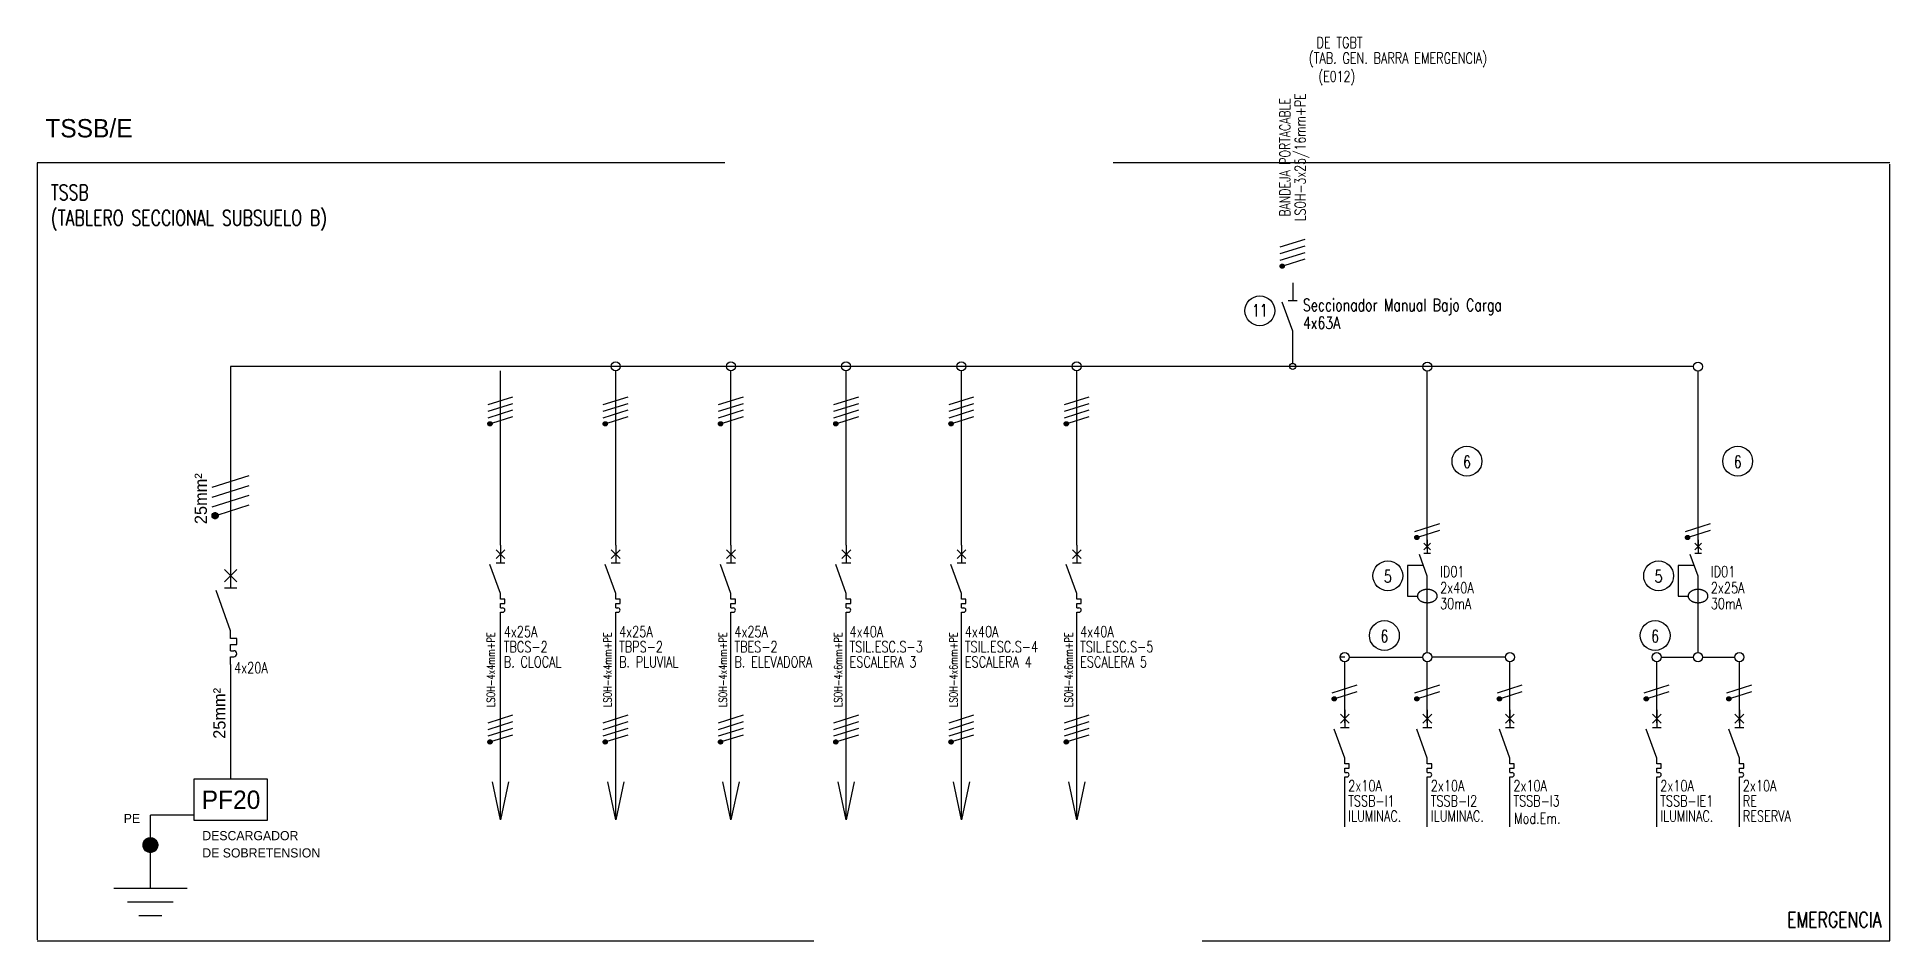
# Model space of a CAD drawing. Extents: x 3690.7 to 3721, y 1335.9 to 1350.7.
import ezdxf
from ezdxf.enums import TextEntityAlignment as Align

# ---------------------------------------------------------------- set-up
doc = ezdxf.new("R2010")
doc.units = 0
doc.linetypes.add('OCJ-ESQUEMAS_UNIFILARES-C0', pattern=[7.1, 5, -1, 0.1, -1])
doc.linetypes.add('OCJ-ESQUEMAS_UNIFILARES-CO', pattern=[19.05, 12.7, -6.35])
doc.layers.get('0').update_dxf_attribs({"linetype": 'CONTINUOUS'})
for name, color, linetype in [('OCJ-ESQUEMAS_UNIFILARES-C0', 170, 'CONTINUOUS'), ('OCJ-ESQUEMAS_UNIFILARES-C1', 4, 'CONTINUOUS'), ('OCJ-ESQUEMAS_UNIFILARES-C2', 10, 'CONTINUOUS'), ('OCJ-ESQUEMAS_UNIFILARES-C3', 4, 'CONTINUOUS'), ('OCJ-ESQUEMAS_UNIFILARES-C4', 1, 'CONTINUOUS'), ('OCJ-ESQUEMAS_UNIFILARES-C5', 80, 'CONTINUOUS'), ('OCJ-ESQUEMAS_UNIFILARES-C6', 10, 'CONTINUOUS'), ('OCJ-ESQUEMAS_UNIFILARES-CO', 7, 'CONTINUOUS')]:
    doc.layers.add(name, color=color, linetype=linetype)
doc.styles.add('OCJ-ESQUEMAS_UNIFILARES-C0', font='txt', dxfattribs={"height": 0.2})
doc.styles.add('OCJ-ESQUEMAS_UNIFILARES-C1', font='txt', dxfattribs={"width": 0.7})
doc.styles.add('OCJ-ESQUEMAS_UNIFILARES-CO', font='ROMANS.SHX', dxfattribs={"width": 0.75, "height": 0.175})

msp = doc.modelspace()

# ---------------------------------------------------------------- texts
at = {"layer": 'OCJ-ESQUEMAS_UNIFILARES-C3', "style": 'OCJ-ESQUEMAS_UNIFILARES-C1'}
msp.add_text('PF20', height=0.3, dxfattribs=at).set_placement((3693.39, 1338.054))
at = {"layer": 'OCJ-ESQUEMAS_UNIFILARES-CO', "style": 'OCJ-ESQUEMAS_UNIFILARES-CO', "width": 0.75}
for s, height, p in [('DE TGBT', 0.18, (3711.619, 1350.494)), ('(TAB. GEN. BARRA EMERGENCIA)', 0.18, (3711.493, 1350.24)), ('TSSB', 0.25, (3690.924, 1348.009)), ('(TABLERO SECCIONAL SUBSUELO B)', 0.25, (3690.924, 1347.592)), ('11', 0.2, (3710.564, 1346.105)), ('Seccionador Manual Bajo Carga', 0.2, (3711.397, 1346.194)), ('4x63A', 0.2, (3711.397, 1345.902)), ('6', 0.2, (3714.015, 1343.629)), ('6', 0.2, (3718.442, 1343.629)), ('5', 0.2, (3712.722, 1341.755)), ('ID01', 0.18, (3713.64, 1341.844)), ('5', 0.2, (3717.149, 1341.755)), ('ID01', 0.18, (3718.067, 1341.844)), ('2x40A', 0.18, (3713.64, 1341.579)), ('2x25A', 0.18, (3718.067, 1341.579)), ('30mA', 0.18, (3713.64, 1341.322)), ('30mA', 0.18, (3718.067, 1341.322)), ('4x25A', 0.18, (3698.33, 1340.863)), ('4x25A', 0.18, (3700.215, 1340.863)), ('4x25A', 0.18, (3702.1, 1340.863)), ('4x40A', 0.18, (3703.984, 1340.863)), ('4x40A', 0.18, (3705.869, 1340.863)), ('4x40A', 0.18, (3707.754, 1340.863)), ('6', 0.2, (3712.665, 1340.778)), ('6', 0.2, (3717.092, 1340.778)), ('TBCS-2', 0.18, (3698.33, 1340.615)), ('TBPS-2', 0.18, (3700.215, 1340.615)), ('TBES-2', 0.18, (3702.1, 1340.615)), ('TSIL.ESC.S-3', 0.18, (3703.984, 1340.615)), ('TSIL.ESC.S-4', 0.18, (3705.869, 1340.615)), ('TSIL.ESC.S-5', 0.18, (3707.754, 1340.615)), ('4x20A', 0.18, (3693.92, 1340.272)), ('B. CLOCAL', 0.18, (3698.33, 1340.367)), ('B. PLUVIAL', 0.18, (3700.215, 1340.367)), ('B. ELEVADORA', 0.18, (3702.1, 1340.367)), ('ESCALERA 3', 0.18, (3703.984, 1340.367)), ('ESCALERA 4', 0.18, (3705.869, 1340.367)), ('ESCALERA 5', 0.18, (3707.754, 1340.367)), ('TSSB-I1', 0.18, (3712.138, 1338.095)), ('2x10A', 0.18, (3712.138, 1338.343)), ('TSSB-I2', 0.18, (3713.488, 1338.095)), ('2x10A', 0.18, (3713.488, 1338.343)), ('TSSB-I3', 0.18, (3714.838, 1338.095)), ('2x10A', 0.18, (3714.838, 1338.343)), ('TSSB-IE1', 0.18, (3717.24, 1338.095)), ('2x10A', 0.18, (3717.24, 1338.343)), ('2x10A', 0.18, (3718.59, 1338.343)), ('RE', 0.18, (3718.59, 1338.095)), ('ILUMINAC.', 0.18, (3712.138, 1337.847)), ('ILUMINAC.', 0.18, (3713.488, 1337.847)), ('Mod.Em.', 0.18, (3714.851, 1337.811)), ('ILUMINAC.', 0.18, (3717.24, 1337.847)), ('RESERVA', 0.18, (3718.59, 1337.847))]:
    msp.add_text(s, height=height, dxfattribs=at).set_placement(p)
msp.add_text('(E012)', height=0.175, dxfattribs=at).set_placement((3711.951, 1349.943), align=Align.CENTER)
for s, height, p in [('BANDEJA PORTACABLE', 0.175, (3711.191, 1348.707)), ('LSOH-3x25/16mm+PE', 0.175, (3711.441, 1348.707)), ('LSOH-4x4mm+PE', 0.13125, (3698.184, 1340.331)), ('LSOH-4x4mm+PE', 0.13125, (3700.093, 1340.331)), ('LSOH-4x4mm+PE', 0.13125, (3701.978, 1340.331)), ('LSOH-4x6mm+PE', 0.13125, (3703.863, 1340.331)), ('LSOH-4x6mm+PE', 0.13125, (3705.748, 1340.331)), ('LSOH-4x6mm+PE', 0.13125, (3707.632, 1340.331))]:
    msp.add_text(s, height=height, rotation=90, dxfattribs=at).set_placement(p, align=Align.CENTER)
at = {"layer": 'OCJ-ESQUEMAS_UNIFILARES-CO', "style": 'OCJ-ESQUEMAS_UNIFILARES-C0'}
for s, height, p in [('TSSB/E', 0.3, (3690.833, 1349.033)), ('PE', 0.15, (3692.115, 1337.823)), ('DESCARGADOR ', 0.15, (3693.4, 1337.542)), ('DE SOBRETENSION', 0.15, (3693.4, 1337.26))]:
    msp.add_text(s, height=height, dxfattribs=at).set_placement(p)
for p in [(3693.475, 1343.126), (3693.779, 1339.616)]:
    msp.add_text('25mm²', height=0.2, rotation=90, dxfattribs=at).set_placement(p, align=Align.CENTER)
at = {"layer": 'OCJ-ESQUEMAS_UNIFILARES-CO', "style": 'OCJ-ESQUEMAS_UNIFILARES-CO', "width": 0.75}
msp.add_text('EMERGENCIA', height=0.25, dxfattribs=at).set_placement((3720.858, 1336.117), align=Align.RIGHT)

# ---------------------------------------------------------------- blocks, each defined once
blk = doc.blocks.new('OCJ-ESQUEMAS_UNIFILARES-CO')
for p, q in [((0, -1.013), (0.045, -1.013)), ((0, -1.103), (0.045, -1.103))]:
    blk.add_line(p, q)
for points in [[(-0.09, 0.177), (0.09, -0.003)], [(-0.09, -0.003), (0.09, 0.177)], [(0, 0.267), (0, -0.093)], [(0, -0.72), (-0.215, -0.128)], [(-0.09, -0.093), (0.09, -0.093)], [(0, -0.833), (0, -0.72)], [(0, -0.923), (0.09, -0.923), (0.09, -0.833), (0, -0.833)], [(0, -1.013), (0, -0.923)], [(0, -1.215), (0, -1.103)]]:
    blk.add_lwpolyline(points)
blk.add_arc((0.045, -1.058), 0.045, 270, 90)
blk = doc.blocks.new('OCJ-ESQUEMAS_UNIFILARES-C0')
for points in [[(-0.068, 0.11), (0.068, -0.025)], [(-0.068, -0.025), (0.068, 0.11)], [(0, 0.177), (0, -0.093)], [(-0.081, -0.343), (-0.405, -0.343), (-0.405, -0.97), (-0.203, -0.97)], [(0, -0.565), (-0.162, -0.121)], [(-0.068, -0.093), (0.068, -0.093)], [(0, -1.308), (0, -0.565)]]:
    blk.add_lwpolyline(points)
blk.add_polyline3d([(0.203, -0.97, 0), (0.202, -0.963, 0), (0.202, -0.957, 0), (0.2, -0.95, 0), (0.199, -0.944, 0), (0.196, -0.937, 0), (0.194, -0.931, 0), (0.191, -0.924, 0), (0.187, -0.918, 0), (0.183, -0.912, 0), (0.179, -0.906, 0), (0.174, -0.9, 0), (0.168, -0.895, 0), (0.163, -0.889, 0), (0.157, -0.884, 0), (0.15, -0.879, 0), (0.143, -0.874, 0), (0.136, -0.869, 0), (0.128, -0.865, 0), (0.121, -0.861, 0), (0.113, -0.857, 0), (0.104, -0.854, 0), (0.095, -0.85, 0), (0.087, -0.847, 0), (0.077, -0.845, 0), (0.068, -0.842, 0), (0.059, -0.84, 0), (0.049, -0.838, 0), (0.04, -0.837, 0), (0.03, -0.836, 0), (0.02, -0.835, 0), (0.01, -0.834, 0), (0, -0.834, 0), (-0.01, -0.834, 0), (-0.02, -0.835, 0), (-0.03, -0.836, 0), (-0.04, -0.837, 0), (-0.049, -0.838, 0), (-0.059, -0.84, 0), (-0.068, -0.842, 0), (-0.077, -0.845, 0), (-0.087, -0.847, 0), (-0.095, -0.85, 0), (-0.104, -0.854, 0), (-0.113, -0.857, 0), (-0.121, -0.861, 0), (-0.128, -0.865, 0), (-0.136, -0.869, 0), (-0.143, -0.874, 0), (-0.15, -0.879, 0), (-0.157, -0.884, 0), (-0.163, -0.889, 0), (-0.168, -0.895, 0), (-0.174, -0.9, 0), (-0.179, -0.906, 0), (-0.183, -0.912, 0), (-0.187, -0.918, 0), (-0.191, -0.924, 0), (-0.194, -0.931, 0), (-0.196, -0.937, 0), (-0.199, -0.944, 0), (-0.2, -0.95, 0), (-0.202, -0.957, 0), (-0.202, -0.963, 0), (-0.203, -0.97, 0), (-0.202, -0.977, 0), (-0.202, -0.983, 0), (-0.2, -0.99, 0), (-0.199, -0.997, 0), (-0.196, -1.003, 0), (-0.194, -1.01, 0), (-0.191, -1.016, 0), (-0.187, -1.022, 0), (-0.183, -1.028, 0), (-0.179, -1.034, 0), (-0.174, -1.04, 0), (-0.168, -1.046, 0), (-0.163, -1.051, 0), (-0.157, -1.056, 0), (-0.15, -1.061, 0), (-0.143, -1.066, 0), (-0.136, -1.071, 0), (-0.128, -1.075, 0), (-0.121, -1.079, 0), (-0.113, -1.083, 0), (-0.104, -1.087, 0), (-0.095, -1.09, 0), (-0.087, -1.093, 0), (-0.077, -1.096, 0), (-0.068, -1.098, 0), (-0.059, -1.1, 0), (-0.049, -1.102, 0), (-0.04, -1.103, 0), (-0.03, -1.104, 0), (-0.02, -1.105, 0), (-0.01, -1.106, 0), (0, -1.106, 0), (0.01, -1.106, 0), (0.02, -1.105, 0), (0.03, -1.104, 0), (0.04, -1.103, 0), (0.049, -1.102, 0), (0.059, -1.1, 0), (0.068, -1.098, 0), (0.077, -1.096, 0), (0.087, -1.093, 0), (0.095, -1.09, 0), (0.104, -1.087, 0), (0.113, -1.083, 0), (0.121, -1.079, 0), (0.128, -1.075, 0), (0.136, -1.071, 0), (0.143, -1.066, 0), (0.15, -1.061, 0), (0.157, -1.056, 0), (0.163, -1.051, 0), (0.168, -1.046, 0), (0.174, -1.04, 0), (0.179, -1.034, 0), (0.183, -1.028, 0), (0.187, -1.022, 0), (0.191, -1.016, 0), (0.194, -1.01, 0), (0.196, -1.003, 0), (0.199, -0.997, 0), (0.2, -0.99, 0), (0.202, -0.983, 0), (0.202, -0.977, 0), (0.203, -0.97, 0)])
blk = doc.blocks.new('*U4')
at = {"layer": 'OCJ-ESQUEMAS_UNIFILARES-C2', "linetype": 'CONTINUOUS'}
for p, q in [((3711.876, 1339.859), (3711.877, 1339.862)), ((3711.876, 1339.856), (3711.876, 1339.859)), ((3711.876, 1339.852), (3711.876, 1339.856)), ((3711.876, 1339.85), (3711.876, 1339.852)), ((3711.877, 1339.846), (3711.876, 1339.85)), ((3711.877, 1339.862), (3711.878, 1339.865)), ((3711.877, 1339.844), (3711.877, 1339.846)), ((3711.879, 1339.84), (3711.877, 1339.844)), ((3711.878, 1339.865), (3711.879, 1339.868)), ((3711.879, 1339.868), (3711.881, 1339.871)), ((3711.88, 1339.838), (3711.879, 1339.84)), ((3711.882, 1339.834), (3711.88, 1339.838)), ((3711.881, 1339.871), (3711.882, 1339.874)), ((3711.882, 1339.874), (3711.885, 1339.877)), ((3711.883, 1339.833), (3711.882, 1339.834)), ((3711.886, 1339.829), (3711.883, 1339.833)), ((3711.885, 1339.877), (3711.887, 1339.879)), ((3711.887, 1339.828), (3711.886, 1339.829)), ((3711.887, 1339.879), (3711.889, 1339.881)), ((3711.891, 1339.825), (3711.887, 1339.828)), ((3711.889, 1339.881), (3711.892, 1339.883)), ((3711.892, 1339.825), (3711.891, 1339.825)), ((3711.892, 1339.883), (3711.895, 1339.884)), ((3711.897, 1339.823), (3711.892, 1339.825)), ((3711.895, 1339.884), (3711.898, 1339.885)), ((3711.898, 1339.822), (3711.897, 1339.823)), ((3711.898, 1339.885), (3711.901, 1339.887)), ((3711.903, 1339.821), (3711.898, 1339.822)), ((3711.901, 1339.887), (3711.905, 1339.887)), ((3711.905, 1339.821), (3711.903, 1339.821)), ((3711.905, 1339.887), (3711.908, 1339.888)), ((3711.909, 1339.82), (3711.905, 1339.821)), ((3711.908, 1339.888), (3711.915, 1339.887)), ((3711.915, 1339.821), (3711.909, 1339.82)), ((3711.915, 1339.887), (3711.917, 1339.887)), ((3711.916, 1339.821), (3711.915, 1339.821)), ((3711.921, 1339.822), (3711.916, 1339.821)), ((3711.917, 1339.887), (3711.921, 1339.885)), ((3711.921, 1339.885), (3711.923, 1339.884)), ((3711.922, 1339.823), (3711.921, 1339.822)), ((3711.927, 1339.825), (3711.922, 1339.823)), ((3711.923, 1339.884), (3711.927, 1339.883)), ((3711.927, 1339.883), (3711.929, 1339.881)), ((3711.932, 1339.828), (3711.927, 1339.825)), ((3711.927, 1339.825), (3711.927, 1339.825)), ((3711.929, 1339.881), (3711.932, 1339.879)), ((3711.932, 1339.879), (3711.934, 1339.877)), ((3711.936, 1339.833), (3711.932, 1339.829)), ((3711.932, 1339.829), (3711.932, 1339.828)), ((3711.934, 1339.877), (3711.937, 1339.874)), ((3711.937, 1339.834), (3711.936, 1339.833)), ((3711.937, 1339.874), (3711.938, 1339.871)), ((3711.939, 1339.838), (3711.937, 1339.834)), ((3711.938, 1339.871), (3711.94, 1339.868)), ((3711.94, 1339.84), (3711.939, 1339.838)), ((3711.94, 1339.868), (3711.941, 1339.865)), ((3711.942, 1339.844), (3711.94, 1339.84)), ((3711.941, 1339.865), (3711.942, 1339.862)), ((3711.942, 1339.862), (3711.943, 1339.859)), ((3711.943, 1339.85), (3711.942, 1339.846)), ((3711.942, 1339.846), (3711.942, 1339.844)), ((3711.943, 1339.859), (3711.943, 1339.856)), ((3711.943, 1339.856), (3711.943, 1339.852)), ((3711.943, 1339.852), (3711.943, 1339.85))]:
    blk.add_line(p, q, dxfattribs=at)
at = {"layer": 'OCJ-ESQUEMAS_UNIFILARES-C2', "linetype": 'CONTINUOUS', "extrusion": (0, 0, -1)}
for points in [[(-3711.877, 1339.862), (-3711.943, 1339.859), (-3711.876, 1339.859)], [(-3711.876, 1339.859), (-3711.943, 1339.856), (-3711.876, 1339.856)], [(-3711.876, 1339.859), (-3711.943, 1339.859), (-3711.943, 1339.856)], [(-3711.876, 1339.856), (-3711.943, 1339.852), (-3711.876, 1339.852)], [(-3711.876, 1339.856), (-3711.943, 1339.856), (-3711.943, 1339.852)], [(-3711.876, 1339.852), (-3711.943, 1339.85), (-3711.876, 1339.85)], [(-3711.876, 1339.852), (-3711.943, 1339.852), (-3711.943, 1339.85)], [(-3711.876, 1339.85), (-3711.942, 1339.846), (-3711.877, 1339.846)], [(-3711.876, 1339.85), (-3711.943, 1339.85), (-3711.942, 1339.846)], [(-3711.878, 1339.865), (-3711.942, 1339.862), (-3711.877, 1339.862)], [(-3711.877, 1339.862), (-3711.942, 1339.862), (-3711.943, 1339.859)], [(-3711.877, 1339.846), (-3711.942, 1339.844), (-3711.877, 1339.844)], [(-3711.877, 1339.846), (-3711.942, 1339.846), (-3711.942, 1339.844)], [(-3711.877, 1339.844), (-3711.94, 1339.84), (-3711.879, 1339.84)], [(-3711.877, 1339.844), (-3711.942, 1339.844), (-3711.94, 1339.84)], [(-3711.879, 1339.868), (-3711.941, 1339.865), (-3711.878, 1339.865)], [(-3711.878, 1339.865), (-3711.941, 1339.865), (-3711.942, 1339.862)], [(-3711.881, 1339.871), (-3711.94, 1339.868), (-3711.879, 1339.868)], [(-3711.879, 1339.868), (-3711.94, 1339.868), (-3711.941, 1339.865)], [(-3711.879, 1339.84), (-3711.939, 1339.838), (-3711.88, 1339.838)], [(-3711.879, 1339.84), (-3711.94, 1339.84), (-3711.939, 1339.838)], [(-3711.88, 1339.838), (-3711.937, 1339.834), (-3711.882, 1339.834)], [(-3711.88, 1339.838), (-3711.939, 1339.838), (-3711.937, 1339.834)], [(-3711.882, 1339.874), (-3711.938, 1339.871), (-3711.881, 1339.871)], [(-3711.881, 1339.871), (-3711.938, 1339.871), (-3711.94, 1339.868)], [(-3711.885, 1339.877), (-3711.937, 1339.874), (-3711.882, 1339.874)], [(-3711.882, 1339.874), (-3711.937, 1339.874), (-3711.938, 1339.871)], [(-3711.882, 1339.834), (-3711.936, 1339.833), (-3711.883, 1339.833)], [(-3711.882, 1339.834), (-3711.937, 1339.834), (-3711.936, 1339.833)], [(-3711.883, 1339.833), (-3711.932, 1339.829), (-3711.886, 1339.829)], [(-3711.883, 1339.833), (-3711.936, 1339.833), (-3711.932, 1339.829)], [(-3711.887, 1339.879), (-3711.934, 1339.877), (-3711.885, 1339.877)], [(-3711.885, 1339.877), (-3711.934, 1339.877), (-3711.937, 1339.874)], [(-3711.886, 1339.829), (-3711.932, 1339.828), (-3711.887, 1339.828)], [(-3711.886, 1339.829), (-3711.932, 1339.829), (-3711.932, 1339.828)], [(-3711.889, 1339.881), (-3711.932, 1339.879), (-3711.887, 1339.879)], [(-3711.887, 1339.879), (-3711.932, 1339.879), (-3711.934, 1339.877)], [(-3711.887, 1339.828), (-3711.927, 1339.825), (-3711.891, 1339.825)], [(-3711.887, 1339.828), (-3711.932, 1339.828), (-3711.927, 1339.825)], [(-3711.892, 1339.883), (-3711.929, 1339.881), (-3711.889, 1339.881)], [(-3711.889, 1339.881), (-3711.929, 1339.881), (-3711.932, 1339.879)], [(-3711.891, 1339.825), (-3711.927, 1339.825), (-3711.892, 1339.825)], [(-3711.891, 1339.825), (-3711.927, 1339.825), (-3711.927, 1339.825)], [(-3711.895, 1339.884), (-3711.927, 1339.883), (-3711.892, 1339.883)], [(-3711.892, 1339.883), (-3711.927, 1339.883), (-3711.929, 1339.881)], [(-3711.892, 1339.825), (-3711.922, 1339.823), (-3711.897, 1339.823)], [(-3711.892, 1339.825), (-3711.927, 1339.825), (-3711.922, 1339.823)], [(-3711.898, 1339.885), (-3711.923, 1339.884), (-3711.895, 1339.884)], [(-3711.895, 1339.884), (-3711.923, 1339.884), (-3711.927, 1339.883)], [(-3711.897, 1339.823), (-3711.921, 1339.822), (-3711.898, 1339.822)], [(-3711.897, 1339.823), (-3711.922, 1339.823), (-3711.921, 1339.822)], [(-3711.901, 1339.887), (-3711.921, 1339.885), (-3711.898, 1339.885)], [(-3711.898, 1339.885), (-3711.921, 1339.885), (-3711.923, 1339.884)], [(-3711.898, 1339.822), (-3711.916, 1339.821), (-3711.903, 1339.821)], [(-3711.898, 1339.822), (-3711.921, 1339.822), (-3711.916, 1339.821)], [(-3711.905, 1339.887), (-3711.917, 1339.887), (-3711.901, 1339.887)], [(-3711.901, 1339.887), (-3711.917, 1339.887), (-3711.921, 1339.885)], [(-3711.903, 1339.821), (-3711.915, 1339.821), (-3711.905, 1339.821)], [(-3711.903, 1339.821), (-3711.916, 1339.821), (-3711.915, 1339.821)], [(-3711.908, 1339.888), (-3711.915, 1339.887), (-3711.905, 1339.887)], [(-3711.905, 1339.887), (-3711.915, 1339.887), (-3711.917, 1339.887)], [(-3711.905, 1339.821), (-3711.915, 1339.821), (-3711.909, 1339.82)]]:
    blk.add_solid(points, dxfattribs=at)
blk = doc.blocks.new('*U5')
at = {"layer": 'OCJ-ESQUEMAS_UNIFILARES-C2', "linetype": 'CONTINUOUS'}
for p, q in [((3713.226, 1339.859), (3713.227, 1339.862)), ((3713.226, 1339.856), (3713.226, 1339.859)), ((3713.226, 1339.852), (3713.226, 1339.856)), ((3713.226, 1339.85), (3713.226, 1339.852)), ((3713.227, 1339.846), (3713.226, 1339.85)), ((3713.227, 1339.862), (3713.228, 1339.865)), ((3713.227, 1339.844), (3713.227, 1339.846)), ((3713.229, 1339.84), (3713.227, 1339.844)), ((3713.228, 1339.865), (3713.229, 1339.868)), ((3713.229, 1339.868), (3713.231, 1339.871)), ((3713.23, 1339.838), (3713.229, 1339.84)), ((3713.232, 1339.834), (3713.23, 1339.838)), ((3713.231, 1339.871), (3713.232, 1339.874)), ((3713.232, 1339.874), (3713.235, 1339.877)), ((3713.233, 1339.833), (3713.232, 1339.834)), ((3713.236, 1339.829), (3713.233, 1339.833)), ((3713.235, 1339.877), (3713.237, 1339.879)), ((3713.237, 1339.828), (3713.236, 1339.829)), ((3713.237, 1339.879), (3713.239, 1339.881)), ((3713.241, 1339.825), (3713.237, 1339.828)), ((3713.239, 1339.881), (3713.242, 1339.883)), ((3713.242, 1339.825), (3713.241, 1339.825)), ((3713.242, 1339.883), (3713.245, 1339.884)), ((3713.247, 1339.823), (3713.242, 1339.825)), ((3713.245, 1339.884), (3713.248, 1339.885)), ((3713.248, 1339.822), (3713.247, 1339.823)), ((3713.248, 1339.885), (3713.251, 1339.887)), ((3713.253, 1339.821), (3713.248, 1339.822)), ((3713.251, 1339.887), (3713.255, 1339.887)), ((3713.255, 1339.821), (3713.253, 1339.821)), ((3713.255, 1339.887), (3713.258, 1339.888)), ((3713.259, 1339.82), (3713.255, 1339.821)), ((3713.258, 1339.888), (3713.265, 1339.887)), ((3713.265, 1339.821), (3713.259, 1339.82)), ((3713.265, 1339.887), (3713.267, 1339.887)), ((3713.266, 1339.821), (3713.265, 1339.821)), ((3713.271, 1339.822), (3713.266, 1339.821)), ((3713.267, 1339.887), (3713.271, 1339.885)), ((3713.271, 1339.885), (3713.273, 1339.884)), ((3713.272, 1339.823), (3713.271, 1339.822)), ((3713.277, 1339.825), (3713.272, 1339.823)), ((3713.273, 1339.884), (3713.277, 1339.883)), ((3713.277, 1339.883), (3713.279, 1339.881)), ((3713.282, 1339.828), (3713.277, 1339.825)), ((3713.277, 1339.825), (3713.277, 1339.825)), ((3713.279, 1339.881), (3713.282, 1339.879)), ((3713.282, 1339.879), (3713.284, 1339.877)), ((3713.286, 1339.833), (3713.282, 1339.829)), ((3713.282, 1339.829), (3713.282, 1339.828)), ((3713.284, 1339.877), (3713.287, 1339.874)), ((3713.287, 1339.834), (3713.286, 1339.833)), ((3713.287, 1339.874), (3713.288, 1339.871)), ((3713.289, 1339.838), (3713.287, 1339.834)), ((3713.288, 1339.871), (3713.29, 1339.868)), ((3713.29, 1339.84), (3713.289, 1339.838)), ((3713.29, 1339.868), (3713.291, 1339.865)), ((3713.292, 1339.844), (3713.29, 1339.84)), ((3713.291, 1339.865), (3713.292, 1339.862)), ((3713.292, 1339.862), (3713.293, 1339.859)), ((3713.293, 1339.85), (3713.292, 1339.846)), ((3713.292, 1339.846), (3713.292, 1339.844)), ((3713.293, 1339.859), (3713.293, 1339.856)), ((3713.293, 1339.856), (3713.293, 1339.852)), ((3713.293, 1339.852), (3713.293, 1339.85))]:
    blk.add_line(p, q, dxfattribs=at)
at = {"layer": 'OCJ-ESQUEMAS_UNIFILARES-C2', "linetype": 'CONTINUOUS', "extrusion": (0, 0, -1)}
for points in [[(-3713.227, 1339.862), (-3713.293, 1339.859), (-3713.226, 1339.859)], [(-3713.226, 1339.859), (-3713.293, 1339.856), (-3713.226, 1339.856)], [(-3713.226, 1339.859), (-3713.293, 1339.859), (-3713.293, 1339.856)], [(-3713.226, 1339.856), (-3713.293, 1339.852), (-3713.226, 1339.852)], [(-3713.226, 1339.856), (-3713.293, 1339.856), (-3713.293, 1339.852)], [(-3713.226, 1339.852), (-3713.293, 1339.85), (-3713.226, 1339.85)], [(-3713.226, 1339.852), (-3713.293, 1339.852), (-3713.293, 1339.85)], [(-3713.226, 1339.85), (-3713.292, 1339.846), (-3713.227, 1339.846)], [(-3713.226, 1339.85), (-3713.293, 1339.85), (-3713.292, 1339.846)], [(-3713.228, 1339.865), (-3713.292, 1339.862), (-3713.227, 1339.862)], [(-3713.227, 1339.862), (-3713.292, 1339.862), (-3713.293, 1339.859)], [(-3713.227, 1339.846), (-3713.292, 1339.844), (-3713.227, 1339.844)], [(-3713.227, 1339.846), (-3713.292, 1339.846), (-3713.292, 1339.844)], [(-3713.227, 1339.844), (-3713.29, 1339.84), (-3713.229, 1339.84)], [(-3713.227, 1339.844), (-3713.292, 1339.844), (-3713.29, 1339.84)], [(-3713.229, 1339.868), (-3713.291, 1339.865), (-3713.228, 1339.865)], [(-3713.228, 1339.865), (-3713.291, 1339.865), (-3713.292, 1339.862)], [(-3713.231, 1339.871), (-3713.29, 1339.868), (-3713.229, 1339.868)], [(-3713.229, 1339.868), (-3713.29, 1339.868), (-3713.291, 1339.865)], [(-3713.229, 1339.84), (-3713.289, 1339.838), (-3713.23, 1339.838)], [(-3713.229, 1339.84), (-3713.29, 1339.84), (-3713.289, 1339.838)], [(-3713.23, 1339.838), (-3713.287, 1339.834), (-3713.232, 1339.834)], [(-3713.23, 1339.838), (-3713.289, 1339.838), (-3713.287, 1339.834)], [(-3713.232, 1339.874), (-3713.288, 1339.871), (-3713.231, 1339.871)], [(-3713.231, 1339.871), (-3713.288, 1339.871), (-3713.29, 1339.868)], [(-3713.235, 1339.877), (-3713.287, 1339.874), (-3713.232, 1339.874)], [(-3713.232, 1339.874), (-3713.287, 1339.874), (-3713.288, 1339.871)], [(-3713.232, 1339.834), (-3713.286, 1339.833), (-3713.233, 1339.833)], [(-3713.232, 1339.834), (-3713.287, 1339.834), (-3713.286, 1339.833)], [(-3713.233, 1339.833), (-3713.282, 1339.829), (-3713.236, 1339.829)], [(-3713.233, 1339.833), (-3713.286, 1339.833), (-3713.282, 1339.829)], [(-3713.237, 1339.879), (-3713.284, 1339.877), (-3713.235, 1339.877)], [(-3713.235, 1339.877), (-3713.284, 1339.877), (-3713.287, 1339.874)], [(-3713.236, 1339.829), (-3713.282, 1339.828), (-3713.237, 1339.828)], [(-3713.236, 1339.829), (-3713.282, 1339.829), (-3713.282, 1339.828)], [(-3713.239, 1339.881), (-3713.282, 1339.879), (-3713.237, 1339.879)], [(-3713.237, 1339.879), (-3713.282, 1339.879), (-3713.284, 1339.877)], [(-3713.237, 1339.828), (-3713.277, 1339.825), (-3713.241, 1339.825)], [(-3713.237, 1339.828), (-3713.282, 1339.828), (-3713.277, 1339.825)], [(-3713.242, 1339.883), (-3713.279, 1339.881), (-3713.239, 1339.881)], [(-3713.239, 1339.881), (-3713.279, 1339.881), (-3713.282, 1339.879)], [(-3713.241, 1339.825), (-3713.277, 1339.825), (-3713.242, 1339.825)], [(-3713.241, 1339.825), (-3713.277, 1339.825), (-3713.277, 1339.825)], [(-3713.245, 1339.884), (-3713.277, 1339.883), (-3713.242, 1339.883)], [(-3713.242, 1339.883), (-3713.277, 1339.883), (-3713.279, 1339.881)], [(-3713.242, 1339.825), (-3713.272, 1339.823), (-3713.247, 1339.823)], [(-3713.242, 1339.825), (-3713.277, 1339.825), (-3713.272, 1339.823)], [(-3713.248, 1339.885), (-3713.273, 1339.884), (-3713.245, 1339.884)], [(-3713.245, 1339.884), (-3713.273, 1339.884), (-3713.277, 1339.883)], [(-3713.247, 1339.823), (-3713.271, 1339.822), (-3713.248, 1339.822)], [(-3713.247, 1339.823), (-3713.272, 1339.823), (-3713.271, 1339.822)], [(-3713.251, 1339.887), (-3713.271, 1339.885), (-3713.248, 1339.885)], [(-3713.248, 1339.885), (-3713.271, 1339.885), (-3713.273, 1339.884)], [(-3713.248, 1339.822), (-3713.266, 1339.821), (-3713.253, 1339.821)], [(-3713.248, 1339.822), (-3713.271, 1339.822), (-3713.266, 1339.821)], [(-3713.255, 1339.887), (-3713.267, 1339.887), (-3713.251, 1339.887)], [(-3713.251, 1339.887), (-3713.267, 1339.887), (-3713.271, 1339.885)], [(-3713.253, 1339.821), (-3713.265, 1339.821), (-3713.255, 1339.821)], [(-3713.253, 1339.821), (-3713.266, 1339.821), (-3713.265, 1339.821)], [(-3713.258, 1339.888), (-3713.265, 1339.887), (-3713.255, 1339.887)], [(-3713.255, 1339.887), (-3713.265, 1339.887), (-3713.267, 1339.887)], [(-3713.255, 1339.821), (-3713.265, 1339.821), (-3713.259, 1339.82)]]:
    blk.add_solid(points, dxfattribs=at)
blk = doc.blocks.new('*U6')
at = {"layer": 'OCJ-ESQUEMAS_UNIFILARES-C2', "linetype": 'CONTINUOUS'}
for p, q in [((3714.576, 1339.859), (3714.577, 1339.862)), ((3714.576, 1339.856), (3714.576, 1339.859)), ((3714.576, 1339.852), (3714.576, 1339.856)), ((3714.576, 1339.85), (3714.576, 1339.852)), ((3714.577, 1339.846), (3714.576, 1339.85)), ((3714.577, 1339.862), (3714.578, 1339.865)), ((3714.577, 1339.844), (3714.577, 1339.846)), ((3714.579, 1339.84), (3714.577, 1339.844)), ((3714.578, 1339.865), (3714.579, 1339.868)), ((3714.579, 1339.868), (3714.581, 1339.871)), ((3714.58, 1339.838), (3714.579, 1339.84)), ((3714.582, 1339.834), (3714.58, 1339.838)), ((3714.581, 1339.871), (3714.582, 1339.874)), ((3714.582, 1339.874), (3714.585, 1339.877)), ((3714.583, 1339.833), (3714.582, 1339.834)), ((3714.586, 1339.829), (3714.583, 1339.833)), ((3714.585, 1339.877), (3714.587, 1339.879)), ((3714.587, 1339.828), (3714.586, 1339.829)), ((3714.587, 1339.879), (3714.589, 1339.881)), ((3714.591, 1339.825), (3714.587, 1339.828)), ((3714.589, 1339.881), (3714.592, 1339.883)), ((3714.592, 1339.825), (3714.591, 1339.825)), ((3714.592, 1339.883), (3714.595, 1339.884)), ((3714.597, 1339.823), (3714.592, 1339.825)), ((3714.595, 1339.884), (3714.598, 1339.885)), ((3714.598, 1339.822), (3714.597, 1339.823)), ((3714.598, 1339.885), (3714.601, 1339.887)), ((3714.603, 1339.821), (3714.598, 1339.822)), ((3714.601, 1339.887), (3714.605, 1339.887)), ((3714.605, 1339.821), (3714.603, 1339.821)), ((3714.605, 1339.887), (3714.608, 1339.888)), ((3714.609, 1339.82), (3714.605, 1339.821)), ((3714.608, 1339.888), (3714.615, 1339.887)), ((3714.615, 1339.821), (3714.609, 1339.82)), ((3714.615, 1339.887), (3714.617, 1339.887)), ((3714.616, 1339.821), (3714.615, 1339.821)), ((3714.621, 1339.822), (3714.616, 1339.821)), ((3714.617, 1339.887), (3714.621, 1339.885)), ((3714.621, 1339.885), (3714.623, 1339.884)), ((3714.622, 1339.823), (3714.621, 1339.822)), ((3714.627, 1339.825), (3714.622, 1339.823)), ((3714.623, 1339.884), (3714.627, 1339.883)), ((3714.627, 1339.883), (3714.629, 1339.881)), ((3714.632, 1339.828), (3714.627, 1339.825)), ((3714.627, 1339.825), (3714.627, 1339.825)), ((3714.629, 1339.881), (3714.632, 1339.879)), ((3714.632, 1339.879), (3714.634, 1339.877)), ((3714.636, 1339.833), (3714.632, 1339.829)), ((3714.632, 1339.829), (3714.632, 1339.828)), ((3714.634, 1339.877), (3714.637, 1339.874)), ((3714.637, 1339.834), (3714.636, 1339.833)), ((3714.637, 1339.874), (3714.638, 1339.871)), ((3714.639, 1339.838), (3714.637, 1339.834)), ((3714.638, 1339.871), (3714.64, 1339.868)), ((3714.64, 1339.84), (3714.639, 1339.838)), ((3714.64, 1339.868), (3714.641, 1339.865)), ((3714.642, 1339.844), (3714.64, 1339.84)), ((3714.641, 1339.865), (3714.642, 1339.862)), ((3714.642, 1339.862), (3714.643, 1339.859)), ((3714.643, 1339.85), (3714.642, 1339.846)), ((3714.642, 1339.846), (3714.642, 1339.844)), ((3714.643, 1339.859), (3714.643, 1339.856)), ((3714.643, 1339.856), (3714.643, 1339.852)), ((3714.643, 1339.852), (3714.643, 1339.85))]:
    blk.add_line(p, q, dxfattribs=at)
at = {"layer": 'OCJ-ESQUEMAS_UNIFILARES-C2', "linetype": 'CONTINUOUS', "extrusion": (0, 0, -1)}
for points in [[(-3714.577, 1339.862), (-3714.643, 1339.859), (-3714.576, 1339.859)], [(-3714.576, 1339.859), (-3714.643, 1339.856), (-3714.576, 1339.856)], [(-3714.576, 1339.859), (-3714.643, 1339.859), (-3714.643, 1339.856)], [(-3714.576, 1339.856), (-3714.643, 1339.852), (-3714.576, 1339.852)], [(-3714.576, 1339.856), (-3714.643, 1339.856), (-3714.643, 1339.852)], [(-3714.576, 1339.852), (-3714.643, 1339.85), (-3714.576, 1339.85)], [(-3714.576, 1339.852), (-3714.643, 1339.852), (-3714.643, 1339.85)], [(-3714.576, 1339.85), (-3714.642, 1339.846), (-3714.577, 1339.846)], [(-3714.576, 1339.85), (-3714.643, 1339.85), (-3714.642, 1339.846)], [(-3714.578, 1339.865), (-3714.642, 1339.862), (-3714.577, 1339.862)], [(-3714.577, 1339.862), (-3714.642, 1339.862), (-3714.643, 1339.859)], [(-3714.577, 1339.846), (-3714.642, 1339.844), (-3714.577, 1339.844)], [(-3714.577, 1339.846), (-3714.642, 1339.846), (-3714.642, 1339.844)], [(-3714.577, 1339.844), (-3714.64, 1339.84), (-3714.579, 1339.84)], [(-3714.577, 1339.844), (-3714.642, 1339.844), (-3714.64, 1339.84)], [(-3714.579, 1339.868), (-3714.641, 1339.865), (-3714.578, 1339.865)], [(-3714.578, 1339.865), (-3714.641, 1339.865), (-3714.642, 1339.862)], [(-3714.581, 1339.871), (-3714.64, 1339.868), (-3714.579, 1339.868)], [(-3714.579, 1339.868), (-3714.64, 1339.868), (-3714.641, 1339.865)], [(-3714.579, 1339.84), (-3714.639, 1339.838), (-3714.58, 1339.838)], [(-3714.579, 1339.84), (-3714.64, 1339.84), (-3714.639, 1339.838)], [(-3714.58, 1339.838), (-3714.637, 1339.834), (-3714.582, 1339.834)], [(-3714.58, 1339.838), (-3714.639, 1339.838), (-3714.637, 1339.834)], [(-3714.582, 1339.874), (-3714.638, 1339.871), (-3714.581, 1339.871)], [(-3714.581, 1339.871), (-3714.638, 1339.871), (-3714.64, 1339.868)], [(-3714.585, 1339.877), (-3714.637, 1339.874), (-3714.582, 1339.874)], [(-3714.582, 1339.874), (-3714.637, 1339.874), (-3714.638, 1339.871)], [(-3714.582, 1339.834), (-3714.636, 1339.833), (-3714.583, 1339.833)], [(-3714.582, 1339.834), (-3714.637, 1339.834), (-3714.636, 1339.833)], [(-3714.583, 1339.833), (-3714.632, 1339.829), (-3714.586, 1339.829)], [(-3714.583, 1339.833), (-3714.636, 1339.833), (-3714.632, 1339.829)], [(-3714.587, 1339.879), (-3714.634, 1339.877), (-3714.585, 1339.877)], [(-3714.585, 1339.877), (-3714.634, 1339.877), (-3714.637, 1339.874)], [(-3714.586, 1339.829), (-3714.632, 1339.828), (-3714.587, 1339.828)], [(-3714.586, 1339.829), (-3714.632, 1339.829), (-3714.632, 1339.828)], [(-3714.589, 1339.881), (-3714.632, 1339.879), (-3714.587, 1339.879)], [(-3714.587, 1339.879), (-3714.632, 1339.879), (-3714.634, 1339.877)], [(-3714.587, 1339.828), (-3714.627, 1339.825), (-3714.591, 1339.825)], [(-3714.587, 1339.828), (-3714.632, 1339.828), (-3714.627, 1339.825)], [(-3714.592, 1339.883), (-3714.629, 1339.881), (-3714.589, 1339.881)], [(-3714.589, 1339.881), (-3714.629, 1339.881), (-3714.632, 1339.879)], [(-3714.591, 1339.825), (-3714.627, 1339.825), (-3714.592, 1339.825)], [(-3714.591, 1339.825), (-3714.627, 1339.825), (-3714.627, 1339.825)], [(-3714.595, 1339.884), (-3714.627, 1339.883), (-3714.592, 1339.883)], [(-3714.592, 1339.883), (-3714.627, 1339.883), (-3714.629, 1339.881)], [(-3714.592, 1339.825), (-3714.622, 1339.823), (-3714.597, 1339.823)], [(-3714.592, 1339.825), (-3714.627, 1339.825), (-3714.622, 1339.823)], [(-3714.598, 1339.885), (-3714.623, 1339.884), (-3714.595, 1339.884)], [(-3714.595, 1339.884), (-3714.623, 1339.884), (-3714.627, 1339.883)], [(-3714.597, 1339.823), (-3714.621, 1339.822), (-3714.598, 1339.822)], [(-3714.597, 1339.823), (-3714.622, 1339.823), (-3714.621, 1339.822)], [(-3714.601, 1339.887), (-3714.621, 1339.885), (-3714.598, 1339.885)], [(-3714.598, 1339.885), (-3714.621, 1339.885), (-3714.623, 1339.884)], [(-3714.598, 1339.822), (-3714.616, 1339.821), (-3714.603, 1339.821)], [(-3714.598, 1339.822), (-3714.621, 1339.822), (-3714.616, 1339.821)], [(-3714.605, 1339.887), (-3714.617, 1339.887), (-3714.601, 1339.887)], [(-3714.601, 1339.887), (-3714.617, 1339.887), (-3714.621, 1339.885)], [(-3714.603, 1339.821), (-3714.615, 1339.821), (-3714.605, 1339.821)], [(-3714.603, 1339.821), (-3714.616, 1339.821), (-3714.615, 1339.821)], [(-3714.608, 1339.888), (-3714.615, 1339.887), (-3714.605, 1339.887)], [(-3714.605, 1339.887), (-3714.615, 1339.887), (-3714.617, 1339.887)], [(-3714.605, 1339.821), (-3714.615, 1339.821), (-3714.609, 1339.82)]]:
    blk.add_solid(points, dxfattribs=at)
blk = doc.blocks.new('*U7')
at = {"layer": 'OCJ-ESQUEMAS_UNIFILARES-C2', "linetype": 'CONTINUOUS'}
for p, q in [((3713.226, 1342.497), (3713.227, 1342.501)), ((3713.226, 1342.494), (3713.226, 1342.497)), ((3713.226, 1342.491), (3713.226, 1342.494)), ((3713.227, 1342.501), (3713.228, 1342.504)), ((3713.228, 1342.504), (3713.229, 1342.506)), ((3713.229, 1342.506), (3713.231, 1342.51)), ((3713.231, 1342.51), (3713.232, 1342.512)), ((3713.232, 1342.512), (3713.235, 1342.515)), ((3713.235, 1342.515), (3713.237, 1342.517)), ((3713.237, 1342.517), (3713.239, 1342.519)), ((3713.239, 1342.519), (3713.242, 1342.521)), ((3713.242, 1342.521), (3713.245, 1342.523)), ((3713.245, 1342.523), (3713.248, 1342.524)), ((3713.248, 1342.524), (3713.251, 1342.525)), ((3713.251, 1342.525), (3713.255, 1342.525)), ((3713.255, 1342.525), (3713.258, 1342.526)), ((3713.258, 1342.526), (3713.265, 1342.525)), ((3713.265, 1342.525), (3713.267, 1342.525)), ((3713.267, 1342.525), (3713.271, 1342.524)), ((3713.271, 1342.524), (3713.273, 1342.523)), ((3713.273, 1342.523), (3713.277, 1342.521)), ((3713.277, 1342.521), (3713.279, 1342.519)), ((3713.279, 1342.519), (3713.282, 1342.517)), ((3713.282, 1342.517), (3713.284, 1342.515)), ((3713.284, 1342.515), (3713.287, 1342.512)), ((3713.287, 1342.512), (3713.288, 1342.51)), ((3713.288, 1342.51), (3713.29, 1342.506)), ((3713.29, 1342.506), (3713.291, 1342.504)), ((3713.291, 1342.504), (3713.292, 1342.501)), ((3713.292, 1342.501), (3713.293, 1342.497)), ((3713.293, 1342.497), (3713.293, 1342.494)), ((3713.293, 1342.494), (3713.293, 1342.491)), ((3713.226, 1342.488), (3713.226, 1342.491)), ((3713.227, 1342.484), (3713.226, 1342.488)), ((3713.227, 1342.482), (3713.227, 1342.484)), ((3713.229, 1342.478), (3713.227, 1342.482)), ((3713.23, 1342.476), (3713.229, 1342.478)), ((3713.232, 1342.472), (3713.23, 1342.476)), ((3713.233, 1342.471), (3713.232, 1342.472)), ((3713.236, 1342.467), (3713.233, 1342.471)), ((3713.237, 1342.467), (3713.236, 1342.467)), ((3713.241, 1342.464), (3713.237, 1342.467)), ((3713.242, 1342.463), (3713.241, 1342.464)), ((3713.247, 1342.461), (3713.242, 1342.463)), ((3713.248, 1342.46), (3713.247, 1342.461)), ((3713.253, 1342.459), (3713.248, 1342.46)), ((3713.255, 1342.459), (3713.253, 1342.459)), ((3713.259, 1342.458), (3713.255, 1342.459)), ((3713.265, 1342.459), (3713.259, 1342.458)), ((3713.266, 1342.459), (3713.265, 1342.459)), ((3713.271, 1342.46), (3713.266, 1342.459)), ((3713.272, 1342.461), (3713.271, 1342.46)), ((3713.277, 1342.463), (3713.272, 1342.461)), ((3713.282, 1342.467), (3713.277, 1342.464)), ((3713.277, 1342.464), (3713.277, 1342.463)), ((3713.286, 1342.471), (3713.282, 1342.467)), ((3713.282, 1342.467), (3713.282, 1342.467)), ((3713.287, 1342.472), (3713.286, 1342.471)), ((3713.289, 1342.476), (3713.287, 1342.472)), ((3713.29, 1342.478), (3713.289, 1342.476)), ((3713.292, 1342.482), (3713.29, 1342.478)), ((3713.293, 1342.488), (3713.292, 1342.484)), ((3713.292, 1342.484), (3713.292, 1342.482)), ((3713.293, 1342.491), (3713.293, 1342.488))]:
    blk.add_line(p, q, dxfattribs=at)
at = {"layer": 'OCJ-ESQUEMAS_UNIFILARES-C2', "linetype": 'CONTINUOUS', "extrusion": (0, 0, -1)}
for points in [[(-3713.227, 1342.501), (-3713.293, 1342.497), (-3713.226, 1342.497)], [(-3713.226, 1342.497), (-3713.293, 1342.494), (-3713.226, 1342.494)], [(-3713.226, 1342.497), (-3713.293, 1342.497), (-3713.293, 1342.494)], [(-3713.226, 1342.494), (-3713.293, 1342.491), (-3713.226, 1342.491)], [(-3713.226, 1342.494), (-3713.293, 1342.494), (-3713.293, 1342.491)], [(-3713.228, 1342.504), (-3713.292, 1342.501), (-3713.227, 1342.501)], [(-3713.227, 1342.501), (-3713.292, 1342.501), (-3713.293, 1342.497)], [(-3713.229, 1342.506), (-3713.291, 1342.504), (-3713.228, 1342.504)], [(-3713.228, 1342.504), (-3713.291, 1342.504), (-3713.292, 1342.501)], [(-3713.231, 1342.51), (-3713.29, 1342.506), (-3713.229, 1342.506)], [(-3713.229, 1342.506), (-3713.29, 1342.506), (-3713.291, 1342.504)], [(-3713.232, 1342.512), (-3713.288, 1342.51), (-3713.231, 1342.51)], [(-3713.231, 1342.51), (-3713.288, 1342.51), (-3713.29, 1342.506)], [(-3713.235, 1342.515), (-3713.287, 1342.512), (-3713.232, 1342.512)], [(-3713.232, 1342.512), (-3713.287, 1342.512), (-3713.288, 1342.51)], [(-3713.237, 1342.517), (-3713.284, 1342.515), (-3713.235, 1342.515)], [(-3713.235, 1342.515), (-3713.284, 1342.515), (-3713.287, 1342.512)], [(-3713.239, 1342.519), (-3713.282, 1342.517), (-3713.237, 1342.517)], [(-3713.237, 1342.517), (-3713.282, 1342.517), (-3713.284, 1342.515)], [(-3713.242, 1342.521), (-3713.279, 1342.519), (-3713.239, 1342.519)], [(-3713.239, 1342.519), (-3713.279, 1342.519), (-3713.282, 1342.517)], [(-3713.245, 1342.523), (-3713.277, 1342.521), (-3713.242, 1342.521)], [(-3713.242, 1342.521), (-3713.277, 1342.521), (-3713.279, 1342.519)], [(-3713.248, 1342.524), (-3713.273, 1342.523), (-3713.245, 1342.523)], [(-3713.245, 1342.523), (-3713.273, 1342.523), (-3713.277, 1342.521)], [(-3713.251, 1342.525), (-3713.271, 1342.524), (-3713.248, 1342.524)], [(-3713.248, 1342.524), (-3713.271, 1342.524), (-3713.273, 1342.523)], [(-3713.255, 1342.525), (-3713.267, 1342.525), (-3713.251, 1342.525)], [(-3713.251, 1342.525), (-3713.267, 1342.525), (-3713.271, 1342.524)], [(-3713.258, 1342.526), (-3713.265, 1342.525), (-3713.255, 1342.525)], [(-3713.255, 1342.525), (-3713.265, 1342.525), (-3713.267, 1342.525)], [(-3713.226, 1342.491), (-3713.293, 1342.488), (-3713.226, 1342.488)], [(-3713.226, 1342.491), (-3713.293, 1342.491), (-3713.293, 1342.488)], [(-3713.226, 1342.488), (-3713.292, 1342.484), (-3713.227, 1342.484)], [(-3713.226, 1342.488), (-3713.293, 1342.488), (-3713.292, 1342.484)], [(-3713.227, 1342.484), (-3713.292, 1342.482), (-3713.227, 1342.482)], [(-3713.227, 1342.484), (-3713.292, 1342.484), (-3713.292, 1342.482)], [(-3713.227, 1342.482), (-3713.29, 1342.478), (-3713.229, 1342.478)], [(-3713.227, 1342.482), (-3713.292, 1342.482), (-3713.29, 1342.478)], [(-3713.229, 1342.478), (-3713.289, 1342.476), (-3713.23, 1342.476)], [(-3713.229, 1342.478), (-3713.29, 1342.478), (-3713.289, 1342.476)], [(-3713.23, 1342.476), (-3713.287, 1342.472), (-3713.232, 1342.472)], [(-3713.23, 1342.476), (-3713.289, 1342.476), (-3713.287, 1342.472)], [(-3713.232, 1342.472), (-3713.286, 1342.471), (-3713.233, 1342.471)], [(-3713.232, 1342.472), (-3713.287, 1342.472), (-3713.286, 1342.471)], [(-3713.233, 1342.471), (-3713.282, 1342.467), (-3713.236, 1342.467)], [(-3713.233, 1342.471), (-3713.286, 1342.471), (-3713.282, 1342.467)], [(-3713.236, 1342.467), (-3713.282, 1342.467), (-3713.237, 1342.467)], [(-3713.236, 1342.467), (-3713.282, 1342.467), (-3713.282, 1342.467)], [(-3713.237, 1342.467), (-3713.277, 1342.464), (-3713.241, 1342.464)], [(-3713.237, 1342.467), (-3713.282, 1342.467), (-3713.277, 1342.464)], [(-3713.241, 1342.464), (-3713.277, 1342.463), (-3713.242, 1342.463)], [(-3713.241, 1342.464), (-3713.277, 1342.464), (-3713.277, 1342.463)], [(-3713.242, 1342.463), (-3713.272, 1342.461), (-3713.247, 1342.461)], [(-3713.242, 1342.463), (-3713.277, 1342.463), (-3713.272, 1342.461)], [(-3713.247, 1342.461), (-3713.271, 1342.46), (-3713.248, 1342.46)], [(-3713.247, 1342.461), (-3713.272, 1342.461), (-3713.271, 1342.46)], [(-3713.248, 1342.46), (-3713.266, 1342.459), (-3713.253, 1342.459)], [(-3713.248, 1342.46), (-3713.271, 1342.46), (-3713.266, 1342.459)], [(-3713.253, 1342.459), (-3713.265, 1342.459), (-3713.255, 1342.459)], [(-3713.253, 1342.459), (-3713.266, 1342.459), (-3713.265, 1342.459)], [(-3713.255, 1342.459), (-3713.265, 1342.459), (-3713.259, 1342.458)]]:
    blk.add_solid(points, dxfattribs=at)
blk = doc.blocks.new('*U8')
at = {"layer": 'OCJ-ESQUEMAS_UNIFILARES-C2', "linetype": 'CONTINUOUS'}
for p, q in [((3711.025, 1346.933), (3711.026, 1346.936)), ((3711.025, 1346.93), (3711.025, 1346.933)), ((3711.025, 1346.926), (3711.025, 1346.93)), ((3711.025, 1346.924), (3711.025, 1346.926)), ((3711.025, 1346.92), (3711.025, 1346.924)), ((3711.026, 1346.918), (3711.025, 1346.92)), ((3711.026, 1346.936), (3711.027, 1346.939)), ((3711.028, 1346.914), (3711.026, 1346.918)), ((3711.027, 1346.939), (3711.028, 1346.942)), ((3711.028, 1346.942), (3711.03, 1346.945)), ((3711.029, 1346.912), (3711.028, 1346.914)), ((3711.031, 1346.908), (3711.029, 1346.912)), ((3711.03, 1346.945), (3711.031, 1346.948)), ((3711.031, 1346.948), (3711.034, 1346.951)), ((3711.032, 1346.907), (3711.031, 1346.908)), ((3711.035, 1346.903), (3711.032, 1346.907)), ((3711.034, 1346.951), (3711.036, 1346.952)), ((3711.036, 1346.902), (3711.035, 1346.903)), ((3711.036, 1346.952), (3711.038, 1346.955)), ((3711.04, 1346.899), (3711.036, 1346.902)), ((3711.038, 1346.955), (3711.041, 1346.956)), ((3711.041, 1346.899), (3711.04, 1346.899)), ((3711.041, 1346.956), (3711.044, 1346.958)), ((3711.046, 1346.896), (3711.041, 1346.899)), ((3711.044, 1346.958), (3711.047, 1346.959)), ((3711.047, 1346.896), (3711.046, 1346.896)), ((3711.047, 1346.959), (3711.05, 1346.961)), ((3711.051, 1346.895), (3711.047, 1346.896)), ((3711.05, 1346.961), (3711.054, 1346.961)), ((3711.054, 1346.894), (3711.051, 1346.895)), ((3711.054, 1346.961), (3711.057, 1346.961)), ((3711.058, 1346.894), (3711.054, 1346.894)), ((3711.057, 1346.961), (3711.064, 1346.961)), ((3711.064, 1346.894), (3711.058, 1346.894)), ((3711.064, 1346.961), (3711.066, 1346.961)), ((3711.065, 1346.895), (3711.064, 1346.894)), ((3711.07, 1346.896), (3711.065, 1346.895)), ((3711.066, 1346.961), (3711.07, 1346.959)), ((3711.07, 1346.959), (3711.072, 1346.958)), ((3711.071, 1346.896), (3711.07, 1346.896)), ((3711.076, 1346.899), (3711.071, 1346.896)), ((3711.072, 1346.958), (3711.076, 1346.956)), ((3711.076, 1346.956), (3711.078, 1346.955)), ((3711.081, 1346.902), (3711.076, 1346.899)), ((3711.076, 1346.899), (3711.076, 1346.899)), ((3711.078, 1346.955), (3711.081, 1346.952)), ((3711.081, 1346.952), (3711.083, 1346.951)), ((3711.085, 1346.907), (3711.081, 1346.903)), ((3711.081, 1346.903), (3711.081, 1346.902)), ((3711.083, 1346.951), (3711.086, 1346.948)), ((3711.088, 1346.912), (3711.085, 1346.908)), ((3711.085, 1346.908), (3711.085, 1346.907)), ((3711.086, 1346.948), (3711.087, 1346.945)), ((3711.087, 1346.945), (3711.089, 1346.942)), ((3711.089, 1346.914), (3711.088, 1346.912)), ((3711.089, 1346.942), (3711.09, 1346.939)), ((3711.091, 1346.918), (3711.089, 1346.914)), ((3711.09, 1346.939), (3711.091, 1346.936)), ((3711.091, 1346.936), (3711.091, 1346.933)), ((3711.091, 1346.933), (3711.092, 1346.93)), ((3711.092, 1346.924), (3711.091, 1346.92)), ((3711.091, 1346.92), (3711.091, 1346.918)), ((3711.092, 1346.93), (3711.092, 1346.926)), ((3711.092, 1346.926), (3711.092, 1346.924))]:
    blk.add_line(p, q, dxfattribs=at)
at = {"layer": 'OCJ-ESQUEMAS_UNIFILARES-C2', "linetype": 'CONTINUOUS', "extrusion": (0, 0, -1)}
for points in [[(-3711.026, 1346.936), (-3711.091, 1346.933), (-3711.025, 1346.933)], [(-3711.025, 1346.933), (-3711.092, 1346.93), (-3711.025, 1346.93)], [(-3711.025, 1346.933), (-3711.091, 1346.933), (-3711.092, 1346.93)], [(-3711.025, 1346.93), (-3711.092, 1346.926), (-3711.025, 1346.926)], [(-3711.025, 1346.93), (-3711.092, 1346.93), (-3711.092, 1346.926)], [(-3711.025, 1346.926), (-3711.092, 1346.924), (-3711.025, 1346.924)], [(-3711.025, 1346.926), (-3711.092, 1346.926), (-3711.092, 1346.924)], [(-3711.025, 1346.924), (-3711.091, 1346.92), (-3711.025, 1346.92)], [(-3711.025, 1346.924), (-3711.092, 1346.924), (-3711.091, 1346.92)], [(-3711.025, 1346.92), (-3711.091, 1346.918), (-3711.026, 1346.918)], [(-3711.025, 1346.92), (-3711.091, 1346.92), (-3711.091, 1346.918)], [(-3711.027, 1346.939), (-3711.091, 1346.936), (-3711.026, 1346.936)], [(-3711.026, 1346.936), (-3711.091, 1346.936), (-3711.091, 1346.933)], [(-3711.026, 1346.918), (-3711.089, 1346.914), (-3711.028, 1346.914)], [(-3711.026, 1346.918), (-3711.091, 1346.918), (-3711.089, 1346.914)], [(-3711.028, 1346.942), (-3711.09, 1346.939), (-3711.027, 1346.939)], [(-3711.027, 1346.939), (-3711.09, 1346.939), (-3711.091, 1346.936)], [(-3711.03, 1346.945), (-3711.089, 1346.942), (-3711.028, 1346.942)], [(-3711.028, 1346.942), (-3711.089, 1346.942), (-3711.09, 1346.939)], [(-3711.028, 1346.914), (-3711.088, 1346.912), (-3711.029, 1346.912)], [(-3711.028, 1346.914), (-3711.089, 1346.914), (-3711.088, 1346.912)], [(-3711.029, 1346.912), (-3711.085, 1346.908), (-3711.031, 1346.908)], [(-3711.029, 1346.912), (-3711.088, 1346.912), (-3711.085, 1346.908)], [(-3711.031, 1346.948), (-3711.087, 1346.945), (-3711.03, 1346.945)], [(-3711.03, 1346.945), (-3711.087, 1346.945), (-3711.089, 1346.942)], [(-3711.034, 1346.951), (-3711.086, 1346.948), (-3711.031, 1346.948)], [(-3711.031, 1346.948), (-3711.086, 1346.948), (-3711.087, 1346.945)], [(-3711.031, 1346.908), (-3711.085, 1346.907), (-3711.032, 1346.907)], [(-3711.031, 1346.908), (-3711.085, 1346.908), (-3711.085, 1346.907)], [(-3711.032, 1346.907), (-3711.081, 1346.903), (-3711.035, 1346.903)], [(-3711.032, 1346.907), (-3711.085, 1346.907), (-3711.081, 1346.903)], [(-3711.036, 1346.952), (-3711.083, 1346.951), (-3711.034, 1346.951)], [(-3711.034, 1346.951), (-3711.083, 1346.951), (-3711.086, 1346.948)], [(-3711.035, 1346.903), (-3711.081, 1346.902), (-3711.036, 1346.902)], [(-3711.035, 1346.903), (-3711.081, 1346.903), (-3711.081, 1346.902)], [(-3711.038, 1346.955), (-3711.081, 1346.952), (-3711.036, 1346.952)], [(-3711.036, 1346.952), (-3711.081, 1346.952), (-3711.083, 1346.951)], [(-3711.036, 1346.902), (-3711.076, 1346.899), (-3711.04, 1346.899)], [(-3711.036, 1346.902), (-3711.081, 1346.902), (-3711.076, 1346.899)], [(-3711.041, 1346.956), (-3711.078, 1346.955), (-3711.038, 1346.955)], [(-3711.038, 1346.955), (-3711.078, 1346.955), (-3711.081, 1346.952)], [(-3711.04, 1346.899), (-3711.076, 1346.899), (-3711.041, 1346.899)], [(-3711.04, 1346.899), (-3711.076, 1346.899), (-3711.076, 1346.899)], [(-3711.044, 1346.958), (-3711.076, 1346.956), (-3711.041, 1346.956)], [(-3711.041, 1346.956), (-3711.076, 1346.956), (-3711.078, 1346.955)], [(-3711.041, 1346.899), (-3711.071, 1346.896), (-3711.046, 1346.896)], [(-3711.041, 1346.899), (-3711.076, 1346.899), (-3711.071, 1346.896)], [(-3711.047, 1346.959), (-3711.072, 1346.958), (-3711.044, 1346.958)], [(-3711.044, 1346.958), (-3711.072, 1346.958), (-3711.076, 1346.956)], [(-3711.046, 1346.896), (-3711.07, 1346.896), (-3711.047, 1346.896)], [(-3711.046, 1346.896), (-3711.071, 1346.896), (-3711.07, 1346.896)], [(-3711.05, 1346.961), (-3711.07, 1346.959), (-3711.047, 1346.959)], [(-3711.047, 1346.959), (-3711.07, 1346.959), (-3711.072, 1346.958)], [(-3711.047, 1346.896), (-3711.065, 1346.895), (-3711.051, 1346.895)], [(-3711.047, 1346.896), (-3711.07, 1346.896), (-3711.065, 1346.895)], [(-3711.054, 1346.961), (-3711.066, 1346.961), (-3711.05, 1346.961)], [(-3711.05, 1346.961), (-3711.066, 1346.961), (-3711.07, 1346.959)], [(-3711.051, 1346.895), (-3711.064, 1346.894), (-3711.054, 1346.894)], [(-3711.051, 1346.895), (-3711.065, 1346.895), (-3711.064, 1346.894)], [(-3711.057, 1346.961), (-3711.064, 1346.961), (-3711.054, 1346.961)], [(-3711.054, 1346.961), (-3711.064, 1346.961), (-3711.066, 1346.961)], [(-3711.054, 1346.894), (-3711.064, 1346.894), (-3711.058, 1346.894)]]:
    blk.add_solid(points, dxfattribs=at)
blk = doc.blocks.new('OCJ-ESQUEMAS_UNIFILARES-C2')
for points in [[(0, 0.88), (0, 0.592)], [(0, 0.09), (-0.172, 0.564)], [(-0.072, 0.592), (0.072, 0.592)], [(0, 0), (0, 0.09)]]:
    blk.add_lwpolyline(points)
blk = doc.blocks.new('OCJ-ESQUEMAS_UNIFILARES-C1')
at = {"layer": 'OCJ-ESQUEMAS_UNIFILARES-C0'}
for p, q in [((0, 0.225), (0.05, 0.225)), ((0, 0.125), (0.05, 0.125))]:
    blk.add_line(p, q, dxfattribs=at)
for points in [[(-0.1, 1.55), (0.1, 1.35)], [(-0.1, 1.35), (0.1, 1.55)], [(0, 1.65), (0, 1.25)], [(-0.1, 1.25), (0.1, 1.25)], [(0, 0.55), (-0.239, 1.208)], [(0, 0.425), (0, 0.55)], [(0, 0.325), (0.1, 0.325), (0.1, 0.425), (0, 0.425)], [(0, 0.225), (0, 0.325)], [(0, 0), (0, 0.125)]]:
    blk.add_lwpolyline(points, dxfattribs=at)
blk.add_arc((0.05, 0.175), 0.05, 270, 90, dxfattribs=at)
blk = doc.blocks.new('*U9')
at = {"layer": 'OCJ-ESQUEMAS_UNIFILARES-C5', "linetype": 'CONTINUOUS'}
for p, q in [((3692.431, 1337.463), (3692.433, 1337.485)), ((3692.432, 1337.442), (3692.431, 1337.463)), ((3692.438, 1337.422), (3692.432, 1337.442)), ((3692.433, 1337.485), (3692.439, 1337.507)), ((3692.447, 1337.403), (3692.438, 1337.422)), ((3692.439, 1337.507), (3692.449, 1337.526)), ((3692.459, 1337.386), (3692.447, 1337.403)), ((3692.449, 1337.526), (3692.462, 1337.544)), ((3692.473, 1337.371), (3692.459, 1337.386)), ((3692.462, 1337.544), (3692.478, 1337.559)), ((3692.491, 1337.359), (3692.473, 1337.371)), ((3692.478, 1337.559), (3692.497, 1337.571)), ((3692.509, 1337.351), (3692.491, 1337.359)), ((3692.497, 1337.571), (3692.518, 1337.579)), ((3692.53, 1337.345), (3692.509, 1337.351)), ((3692.518, 1337.579), (3692.539, 1337.583)), ((3692.551, 1337.343), (3692.53, 1337.345)), ((3692.551, 1337.442), (3692.551, 1337.463)), ((3692.551, 1337.463), (3692.551, 1337.442)), ((3692.551, 1337.422), (3692.551, 1337.442)), ((3692.551, 1337.442), (3692.551, 1337.422)), ((3692.551, 1337.403), (3692.551, 1337.422)), ((3692.551, 1337.422), (3692.551, 1337.403)), ((3692.551, 1337.386), (3692.551, 1337.403)), ((3692.551, 1337.403), (3692.551, 1337.386)), ((3692.551, 1337.371), (3692.551, 1337.386)), ((3692.551, 1337.386), (3692.551, 1337.371)), ((3692.551, 1337.359), (3692.551, 1337.371)), ((3692.551, 1337.371), (3692.551, 1337.359)), ((3692.551, 1337.351), (3692.551, 1337.359)), ((3692.551, 1337.359), (3692.551, 1337.351)), ((3692.551, 1337.345), (3692.551, 1337.351)), ((3692.551, 1337.351), (3692.551, 1337.345)), ((3692.551, 1337.345), (3692.551, 1337.343)), ((3692.571, 1337.345), (3692.551, 1337.343)), ((3692.551, 1337.343), (3692.551, 1337.345)), ((3692.562, 1337.583), (3692.583, 1337.579)), ((3692.592, 1337.351), (3692.571, 1337.345)), ((3692.583, 1337.579), (3692.604, 1337.571)), ((3692.611, 1337.359), (3692.592, 1337.351)), ((3692.604, 1337.571), (3692.623, 1337.559)), ((3692.628, 1337.371), (3692.611, 1337.359)), ((3692.623, 1337.559), (3692.639, 1337.544)), ((3692.642, 1337.386), (3692.628, 1337.371)), ((3692.639, 1337.544), (3692.653, 1337.526)), ((3692.654, 1337.403), (3692.642, 1337.386)), ((3692.653, 1337.526), (3692.662, 1337.507)), ((3692.663, 1337.422), (3692.654, 1337.403)), ((3692.662, 1337.507), (3692.668, 1337.485)), ((3692.669, 1337.442), (3692.663, 1337.422)), ((3692.668, 1337.485), (3692.671, 1337.463)), ((3692.671, 1337.463), (3692.669, 1337.442))]:
    blk.add_line(p, q, dxfattribs=at)
at = {"layer": 'OCJ-ESQUEMAS_UNIFILARES-C5', "linetype": 'CONTINUOUS', "extrusion": (0, 0, -1)}
for points in [[(-3692.433, 1337.485), (-3692.671, 1337.463), (-3692.431, 1337.463)], [(-3692.431, 1337.463), (-3692.551, 1337.442), (-3692.432, 1337.442)], [(-3692.431, 1337.463), (-3692.551, 1337.463), (-3692.551, 1337.442)], [(-3692.432, 1337.442), (-3692.551, 1337.422), (-3692.438, 1337.422)], [(-3692.432, 1337.442), (-3692.551, 1337.442), (-3692.551, 1337.422)], [(-3692.439, 1337.507), (-3692.668, 1337.485), (-3692.433, 1337.485)], [(-3692.433, 1337.485), (-3692.668, 1337.485), (-3692.671, 1337.463)], [(-3692.438, 1337.422), (-3692.551, 1337.403), (-3692.447, 1337.403)], [(-3692.438, 1337.422), (-3692.551, 1337.422), (-3692.551, 1337.403)], [(-3692.449, 1337.526), (-3692.662, 1337.507), (-3692.439, 1337.507)], [(-3692.439, 1337.507), (-3692.662, 1337.507), (-3692.668, 1337.485)], [(-3692.447, 1337.403), (-3692.551, 1337.386), (-3692.459, 1337.386)], [(-3692.447, 1337.403), (-3692.551, 1337.403), (-3692.551, 1337.386)], [(-3692.462, 1337.544), (-3692.653, 1337.526), (-3692.449, 1337.526)], [(-3692.449, 1337.526), (-3692.653, 1337.526), (-3692.662, 1337.507)], [(-3692.459, 1337.386), (-3692.551, 1337.371), (-3692.473, 1337.371)], [(-3692.459, 1337.386), (-3692.551, 1337.386), (-3692.551, 1337.371)], [(-3692.478, 1337.559), (-3692.639, 1337.544), (-3692.462, 1337.544)], [(-3692.462, 1337.544), (-3692.639, 1337.544), (-3692.653, 1337.526)], [(-3692.473, 1337.371), (-3692.551, 1337.359), (-3692.491, 1337.359)], [(-3692.473, 1337.371), (-3692.551, 1337.371), (-3692.551, 1337.359)], [(-3692.497, 1337.571), (-3692.623, 1337.559), (-3692.478, 1337.559)], [(-3692.478, 1337.559), (-3692.623, 1337.559), (-3692.639, 1337.544)], [(-3692.491, 1337.359), (-3692.551, 1337.351), (-3692.509, 1337.351)], [(-3692.491, 1337.359), (-3692.551, 1337.359), (-3692.551, 1337.351)], [(-3692.518, 1337.579), (-3692.604, 1337.571), (-3692.497, 1337.571)], [(-3692.497, 1337.571), (-3692.604, 1337.571), (-3692.623, 1337.559)], [(-3692.509, 1337.351), (-3692.551, 1337.345), (-3692.53, 1337.345)], [(-3692.509, 1337.351), (-3692.551, 1337.351), (-3692.551, 1337.345)], [(-3692.539, 1337.583), (-3692.583, 1337.579), (-3692.518, 1337.579)], [(-3692.518, 1337.579), (-3692.583, 1337.579), (-3692.604, 1337.571)], [(-3692.53, 1337.345), (-3692.551, 1337.345), (-3692.551, 1337.343)], [(-3692.539, 1337.583), (-3692.562, 1337.583), (-3692.583, 1337.579)], [(-3692.551, 1337.463), (-3692.669, 1337.442), (-3692.551, 1337.442)], [(-3692.551, 1337.463), (-3692.671, 1337.463), (-3692.669, 1337.442)], [(-3692.551, 1337.442), (-3692.663, 1337.422), (-3692.551, 1337.422)], [(-3692.551, 1337.442), (-3692.669, 1337.442), (-3692.663, 1337.422)], [(-3692.551, 1337.422), (-3692.654, 1337.403), (-3692.551, 1337.403)], [(-3692.551, 1337.422), (-3692.663, 1337.422), (-3692.654, 1337.403)], [(-3692.551, 1337.403), (-3692.642, 1337.386), (-3692.551, 1337.386)], [(-3692.551, 1337.403), (-3692.654, 1337.403), (-3692.642, 1337.386)], [(-3692.551, 1337.386), (-3692.628, 1337.371), (-3692.551, 1337.371)], [(-3692.551, 1337.386), (-3692.642, 1337.386), (-3692.628, 1337.371)], [(-3692.551, 1337.371), (-3692.611, 1337.359), (-3692.551, 1337.359)], [(-3692.551, 1337.371), (-3692.628, 1337.371), (-3692.611, 1337.359)], [(-3692.551, 1337.359), (-3692.592, 1337.351), (-3692.551, 1337.351)], [(-3692.551, 1337.359), (-3692.611, 1337.359), (-3692.592, 1337.351)], [(-3692.551, 1337.351), (-3692.571, 1337.345), (-3692.551, 1337.345)], [(-3692.551, 1337.351), (-3692.592, 1337.351), (-3692.571, 1337.345)], [(-3692.551, 1337.345), (-3692.571, 1337.345), (-3692.551, 1337.343)]]:
    blk.add_solid(points, dxfattribs=at)
blk = doc.blocks.new('*U10')
at = {"layer": 'OCJ-ESQUEMAS_UNIFILARES-C6', "linetype": 'CONTINUOUS'}
for p, q in [((3693.56, 1342.854), (3693.561, 1342.861)), ((3693.56, 1342.852), (3693.56, 1342.854)), ((3693.56, 1342.845), (3693.56, 1342.852)), ((3693.56, 1342.843), (3693.56, 1342.845)), ((3693.561, 1342.836), (3693.56, 1342.843)), ((3693.561, 1342.861), (3693.562, 1342.863)), ((3693.562, 1342.834), (3693.561, 1342.836)), ((3693.562, 1342.863), (3693.564, 1342.87)), ((3693.564, 1342.827), (3693.562, 1342.834)), ((3693.564, 1342.87), (3693.565, 1342.871)), ((3693.565, 1342.825), (3693.564, 1342.827)), ((3693.565, 1342.871), (3693.569, 1342.878)), ((3693.569, 1342.819), (3693.565, 1342.825)), ((3693.569, 1342.878), (3693.57, 1342.879)), ((3693.57, 1342.817), (3693.569, 1342.819)), ((3693.57, 1342.879), (3693.575, 1342.885)), ((3693.575, 1342.812), (3693.57, 1342.817)), ((3693.575, 1342.885), (3693.576, 1342.886)), ((3693.577, 1342.811), (3693.575, 1342.812)), ((3693.576, 1342.886), (3693.583, 1342.89)), ((3693.582, 1342.806), (3693.577, 1342.811)), ((3693.584, 1342.805), (3693.582, 1342.806)), ((3693.583, 1342.89), (3693.584, 1342.891)), ((3693.584, 1342.891), (3693.591, 1342.895)), ((3693.591, 1342.802), (3693.584, 1342.805)), ((3693.591, 1342.895), (3693.592, 1342.895)), ((3693.593, 1342.801), (3693.591, 1342.802)), ((3693.592, 1342.895), (3693.6, 1342.897)), ((3693.599, 1342.799), (3693.593, 1342.801)), ((3693.602, 1342.799), (3693.599, 1342.799)), ((3693.6, 1342.897), (3693.601, 1342.898)), ((3693.601, 1342.898), (3693.61, 1342.898)), ((3693.609, 1342.798), (3693.602, 1342.799)), ((3693.618, 1342.799), (3693.609, 1342.798)), ((3693.61, 1342.898), (3693.616, 1342.898)), ((3693.616, 1342.898), (3693.62, 1342.897)), ((3693.619, 1342.799), (3693.618, 1342.799)), ((3693.627, 1342.801), (3693.619, 1342.799)), ((3693.62, 1342.897), (3693.626, 1342.895)), ((3693.626, 1342.895), (3693.628, 1342.895)), ((3693.628, 1342.802), (3693.627, 1342.801)), ((3693.628, 1342.895), (3693.635, 1342.891)), ((3693.635, 1342.805), (3693.628, 1342.802)), ((3693.635, 1342.891), (3693.637, 1342.89)), ((3693.636, 1342.806), (3693.635, 1342.805)), ((3693.642, 1342.811), (3693.636, 1342.806)), ((3693.637, 1342.89), (3693.642, 1342.886)), ((3693.642, 1342.886), (3693.644, 1342.885)), ((3693.644, 1342.812), (3693.642, 1342.811)), ((3693.644, 1342.885), (3693.649, 1342.879)), ((3693.649, 1342.817), (3693.644, 1342.812)), ((3693.649, 1342.879), (3693.65, 1342.878)), ((3693.65, 1342.819), (3693.649, 1342.817)), ((3693.65, 1342.878), (3693.654, 1342.871)), ((3693.654, 1342.825), (3693.65, 1342.819)), ((3693.654, 1342.871), (3693.655, 1342.87)), ((3693.657, 1342.834), (3693.654, 1342.827)), ((3693.654, 1342.827), (3693.654, 1342.825)), ((3693.655, 1342.87), (3693.657, 1342.863)), ((3693.657, 1342.863), (3693.658, 1342.861)), ((3693.658, 1342.836), (3693.657, 1342.834)), ((3693.658, 1342.861), (3693.659, 1342.854)), ((3693.659, 1342.843), (3693.658, 1342.836)), ((3693.659, 1342.854), (3693.659, 1342.852)), ((3693.659, 1342.852), (3693.659, 1342.845)), ((3693.659, 1342.845), (3693.659, 1342.843))]:
    blk.add_line(p, q, dxfattribs=at)
at = {"layer": 'OCJ-ESQUEMAS_UNIFILARES-C6', "linetype": 'CONTINUOUS', "extrusion": (0, 0, -1)}
for points in [[(-3693.561, 1342.861), (-3693.659, 1342.854), (-3693.56, 1342.854)], [(-3693.56, 1342.854), (-3693.659, 1342.852), (-3693.56, 1342.852)], [(-3693.56, 1342.854), (-3693.659, 1342.854), (-3693.659, 1342.852)], [(-3693.56, 1342.852), (-3693.659, 1342.845), (-3693.56, 1342.845)], [(-3693.56, 1342.852), (-3693.659, 1342.852), (-3693.659, 1342.845)], [(-3693.56, 1342.845), (-3693.659, 1342.843), (-3693.56, 1342.843)], [(-3693.56, 1342.845), (-3693.659, 1342.845), (-3693.659, 1342.843)], [(-3693.56, 1342.843), (-3693.658, 1342.836), (-3693.561, 1342.836)], [(-3693.56, 1342.843), (-3693.659, 1342.843), (-3693.658, 1342.836)], [(-3693.562, 1342.863), (-3693.658, 1342.861), (-3693.561, 1342.861)], [(-3693.561, 1342.861), (-3693.658, 1342.861), (-3693.659, 1342.854)], [(-3693.561, 1342.836), (-3693.657, 1342.834), (-3693.562, 1342.834)], [(-3693.561, 1342.836), (-3693.658, 1342.836), (-3693.657, 1342.834)], [(-3693.564, 1342.87), (-3693.657, 1342.863), (-3693.562, 1342.863)], [(-3693.562, 1342.863), (-3693.657, 1342.863), (-3693.658, 1342.861)], [(-3693.562, 1342.834), (-3693.654, 1342.827), (-3693.564, 1342.827)], [(-3693.562, 1342.834), (-3693.657, 1342.834), (-3693.654, 1342.827)], [(-3693.565, 1342.871), (-3693.655, 1342.87), (-3693.564, 1342.87)], [(-3693.564, 1342.87), (-3693.655, 1342.87), (-3693.657, 1342.863)], [(-3693.564, 1342.827), (-3693.654, 1342.825), (-3693.565, 1342.825)], [(-3693.564, 1342.827), (-3693.654, 1342.827), (-3693.654, 1342.825)], [(-3693.569, 1342.878), (-3693.654, 1342.871), (-3693.565, 1342.871)], [(-3693.565, 1342.871), (-3693.654, 1342.871), (-3693.655, 1342.87)], [(-3693.565, 1342.825), (-3693.65, 1342.819), (-3693.569, 1342.819)], [(-3693.565, 1342.825), (-3693.654, 1342.825), (-3693.65, 1342.819)], [(-3693.57, 1342.879), (-3693.65, 1342.878), (-3693.569, 1342.878)], [(-3693.569, 1342.878), (-3693.65, 1342.878), (-3693.654, 1342.871)], [(-3693.569, 1342.819), (-3693.649, 1342.817), (-3693.57, 1342.817)], [(-3693.569, 1342.819), (-3693.65, 1342.819), (-3693.649, 1342.817)], [(-3693.575, 1342.885), (-3693.649, 1342.879), (-3693.57, 1342.879)], [(-3693.57, 1342.879), (-3693.649, 1342.879), (-3693.65, 1342.878)], [(-3693.57, 1342.817), (-3693.644, 1342.812), (-3693.575, 1342.812)], [(-3693.57, 1342.817), (-3693.649, 1342.817), (-3693.644, 1342.812)], [(-3693.576, 1342.886), (-3693.644, 1342.885), (-3693.575, 1342.885)], [(-3693.575, 1342.885), (-3693.644, 1342.885), (-3693.649, 1342.879)], [(-3693.575, 1342.812), (-3693.642, 1342.811), (-3693.577, 1342.811)], [(-3693.575, 1342.812), (-3693.644, 1342.812), (-3693.642, 1342.811)], [(-3693.583, 1342.89), (-3693.642, 1342.886), (-3693.576, 1342.886)], [(-3693.576, 1342.886), (-3693.642, 1342.886), (-3693.644, 1342.885)], [(-3693.577, 1342.811), (-3693.636, 1342.806), (-3693.582, 1342.806)], [(-3693.577, 1342.811), (-3693.642, 1342.811), (-3693.636, 1342.806)], [(-3693.582, 1342.806), (-3693.635, 1342.805), (-3693.584, 1342.805)], [(-3693.582, 1342.806), (-3693.636, 1342.806), (-3693.635, 1342.805)], [(-3693.584, 1342.891), (-3693.637, 1342.89), (-3693.583, 1342.89)], [(-3693.583, 1342.89), (-3693.637, 1342.89), (-3693.642, 1342.886)], [(-3693.591, 1342.895), (-3693.635, 1342.891), (-3693.584, 1342.891)], [(-3693.584, 1342.891), (-3693.635, 1342.891), (-3693.637, 1342.89)], [(-3693.584, 1342.805), (-3693.628, 1342.802), (-3693.591, 1342.802)], [(-3693.584, 1342.805), (-3693.635, 1342.805), (-3693.628, 1342.802)], [(-3693.592, 1342.895), (-3693.628, 1342.895), (-3693.591, 1342.895)], [(-3693.591, 1342.895), (-3693.628, 1342.895), (-3693.635, 1342.891)], [(-3693.591, 1342.802), (-3693.627, 1342.801), (-3693.593, 1342.801)], [(-3693.591, 1342.802), (-3693.628, 1342.802), (-3693.627, 1342.801)], [(-3693.6, 1342.897), (-3693.626, 1342.895), (-3693.592, 1342.895)], [(-3693.592, 1342.895), (-3693.626, 1342.895), (-3693.628, 1342.895)], [(-3693.593, 1342.801), (-3693.619, 1342.799), (-3693.599, 1342.799)], [(-3693.593, 1342.801), (-3693.627, 1342.801), (-3693.619, 1342.799)], [(-3693.599, 1342.799), (-3693.618, 1342.799), (-3693.602, 1342.799)], [(-3693.599, 1342.799), (-3693.619, 1342.799), (-3693.618, 1342.799)], [(-3693.601, 1342.898), (-3693.62, 1342.897), (-3693.6, 1342.897)], [(-3693.6, 1342.897), (-3693.62, 1342.897), (-3693.626, 1342.895)], [(-3693.61, 1342.898), (-3693.616, 1342.898), (-3693.601, 1342.898)], [(-3693.601, 1342.898), (-3693.616, 1342.898), (-3693.62, 1342.897)], [(-3693.602, 1342.799), (-3693.618, 1342.799), (-3693.609, 1342.798)]]:
    blk.add_solid(points, dxfattribs=at)
blk = doc.blocks.new('*U11')
at = {"layer": 'OCJ-ESQUEMAS_UNIFILARES-C2', "linetype": 'CONTINUOUS'}
for p, q in [((3698.07, 1344.353), (3698.071, 1344.356)), ((3698.07, 1344.349), (3698.07, 1344.353)), ((3698.071, 1344.347), (3698.07, 1344.349)), ((3698.071, 1344.359), (3698.072, 1344.362)), ((3698.071, 1344.356), (3698.071, 1344.359)), ((3698.071, 1344.343), (3698.071, 1344.347)), ((3698.072, 1344.341), (3698.071, 1344.343)), ((3698.072, 1344.362), (3698.074, 1344.365)), ((3698.073, 1344.337), (3698.072, 1344.341)), ((3698.074, 1344.335), (3698.073, 1344.337)), ((3698.074, 1344.365), (3698.075, 1344.368)), ((3698.077, 1344.331), (3698.074, 1344.335)), ((3698.075, 1344.368), (3698.077, 1344.371)), ((3698.077, 1344.371), (3698.079, 1344.374)), ((3698.078, 1344.33), (3698.077, 1344.331)), ((3698.081, 1344.326), (3698.078, 1344.33)), ((3698.079, 1344.374), (3698.081, 1344.376)), ((3698.081, 1344.376), (3698.084, 1344.378)), ((3698.082, 1344.325), (3698.081, 1344.326)), ((3698.086, 1344.322), (3698.082, 1344.325)), ((3698.084, 1344.378), (3698.087, 1344.38)), ((3698.087, 1344.322), (3698.086, 1344.322)), ((3698.087, 1344.38), (3698.09, 1344.381)), ((3698.091, 1344.32), (3698.087, 1344.322)), ((3698.09, 1344.381), (3698.093, 1344.382)), ((3698.093, 1344.319), (3698.091, 1344.32)), ((3698.093, 1344.382), (3698.096, 1344.384)), ((3698.097, 1344.318), (3698.093, 1344.319)), ((3698.096, 1344.384), (3698.1, 1344.384)), ((3698.099, 1344.318), (3698.097, 1344.318)), ((3698.103, 1344.317), (3698.099, 1344.318)), ((3698.1, 1344.384), (3698.103, 1344.385)), ((3698.103, 1344.385), (3698.109, 1344.384)), ((3698.11, 1344.318), (3698.103, 1344.317)), ((3698.109, 1344.384), (3698.111, 1344.384)), ((3698.116, 1344.319), (3698.11, 1344.318)), ((3698.11, 1344.318), (3698.11, 1344.318)), ((3698.111, 1344.384), (3698.116, 1344.382)), ((3698.116, 1344.382), (3698.118, 1344.381)), ((3698.117, 1344.32), (3698.116, 1344.319)), ((3698.121, 1344.322), (3698.117, 1344.32)), ((3698.118, 1344.381), (3698.122, 1344.38)), ((3698.122, 1344.322), (3698.121, 1344.322)), ((3698.122, 1344.38), (3698.124, 1344.378)), ((3698.126, 1344.325), (3698.122, 1344.322)), ((3698.124, 1344.378), (3698.127, 1344.376)), ((3698.127, 1344.326), (3698.126, 1344.325)), ((3698.127, 1344.376), (3698.129, 1344.374)), ((3698.13, 1344.33), (3698.127, 1344.326)), ((3698.129, 1344.374), (3698.131, 1344.371)), ((3698.131, 1344.331), (3698.13, 1344.33)), ((3698.131, 1344.371), (3698.133, 1344.368)), ((3698.134, 1344.335), (3698.131, 1344.331)), ((3698.133, 1344.368), (3698.134, 1344.365)), ((3698.134, 1344.365), (3698.135, 1344.362)), ((3698.136, 1344.341), (3698.134, 1344.337)), ((3698.134, 1344.337), (3698.134, 1344.335)), ((3698.135, 1344.362), (3698.137, 1344.359)), ((3698.137, 1344.343), (3698.136, 1344.341)), ((3698.137, 1344.359), (3698.137, 1344.356)), ((3698.137, 1344.356), (3698.138, 1344.353)), ((3698.138, 1344.349), (3698.137, 1344.347)), ((3698.137, 1344.347), (3698.137, 1344.343)), ((3698.138, 1344.353), (3698.138, 1344.349))]:
    blk.add_line(p, q, dxfattribs=at)
at = {"layer": 'OCJ-ESQUEMAS_UNIFILARES-C2', "linetype": 'CONTINUOUS', "extrusion": (0, 0, -1)}
for points in [[(-3698.071, 1344.356), (-3698.138, 1344.353), (-3698.07, 1344.353)], [(-3698.07, 1344.353), (-3698.138, 1344.349), (-3698.07, 1344.349)], [(-3698.07, 1344.353), (-3698.138, 1344.353), (-3698.138, 1344.349)], [(-3698.07, 1344.349), (-3698.137, 1344.347), (-3698.071, 1344.347)], [(-3698.07, 1344.349), (-3698.138, 1344.349), (-3698.137, 1344.347)], [(-3698.072, 1344.362), (-3698.137, 1344.359), (-3698.071, 1344.359)], [(-3698.071, 1344.359), (-3698.137, 1344.356), (-3698.071, 1344.356)], [(-3698.071, 1344.359), (-3698.137, 1344.359), (-3698.137, 1344.356)], [(-3698.071, 1344.356), (-3698.137, 1344.356), (-3698.138, 1344.353)], [(-3698.071, 1344.347), (-3698.137, 1344.343), (-3698.071, 1344.343)], [(-3698.071, 1344.347), (-3698.137, 1344.347), (-3698.137, 1344.343)], [(-3698.071, 1344.343), (-3698.136, 1344.341), (-3698.072, 1344.341)], [(-3698.071, 1344.343), (-3698.137, 1344.343), (-3698.136, 1344.341)], [(-3698.074, 1344.365), (-3698.135, 1344.362), (-3698.072, 1344.362)], [(-3698.072, 1344.362), (-3698.135, 1344.362), (-3698.137, 1344.359)], [(-3698.072, 1344.341), (-3698.134, 1344.337), (-3698.073, 1344.337)], [(-3698.072, 1344.341), (-3698.136, 1344.341), (-3698.134, 1344.337)], [(-3698.073, 1344.337), (-3698.134, 1344.335), (-3698.074, 1344.335)], [(-3698.073, 1344.337), (-3698.134, 1344.337), (-3698.134, 1344.335)], [(-3698.075, 1344.368), (-3698.134, 1344.365), (-3698.074, 1344.365)], [(-3698.074, 1344.365), (-3698.134, 1344.365), (-3698.135, 1344.362)], [(-3698.074, 1344.335), (-3698.131, 1344.331), (-3698.077, 1344.331)], [(-3698.074, 1344.335), (-3698.134, 1344.335), (-3698.131, 1344.331)], [(-3698.077, 1344.371), (-3698.133, 1344.368), (-3698.075, 1344.368)], [(-3698.075, 1344.368), (-3698.133, 1344.368), (-3698.134, 1344.365)], [(-3698.079, 1344.374), (-3698.131, 1344.371), (-3698.077, 1344.371)], [(-3698.077, 1344.371), (-3698.131, 1344.371), (-3698.133, 1344.368)], [(-3698.077, 1344.331), (-3698.13, 1344.33), (-3698.078, 1344.33)], [(-3698.077, 1344.331), (-3698.131, 1344.331), (-3698.13, 1344.33)], [(-3698.078, 1344.33), (-3698.127, 1344.326), (-3698.081, 1344.326)], [(-3698.078, 1344.33), (-3698.13, 1344.33), (-3698.127, 1344.326)], [(-3698.081, 1344.376), (-3698.129, 1344.374), (-3698.079, 1344.374)], [(-3698.079, 1344.374), (-3698.129, 1344.374), (-3698.131, 1344.371)], [(-3698.084, 1344.378), (-3698.127, 1344.376), (-3698.081, 1344.376)], [(-3698.081, 1344.376), (-3698.127, 1344.376), (-3698.129, 1344.374)], [(-3698.081, 1344.326), (-3698.126, 1344.325), (-3698.082, 1344.325)], [(-3698.081, 1344.326), (-3698.127, 1344.326), (-3698.126, 1344.325)], [(-3698.082, 1344.325), (-3698.122, 1344.322), (-3698.086, 1344.322)], [(-3698.082, 1344.325), (-3698.126, 1344.325), (-3698.122, 1344.322)], [(-3698.087, 1344.38), (-3698.124, 1344.378), (-3698.084, 1344.378)], [(-3698.084, 1344.378), (-3698.124, 1344.378), (-3698.127, 1344.376)], [(-3698.086, 1344.322), (-3698.121, 1344.322), (-3698.087, 1344.322)], [(-3698.086, 1344.322), (-3698.122, 1344.322), (-3698.121, 1344.322)], [(-3698.09, 1344.381), (-3698.122, 1344.38), (-3698.087, 1344.38)], [(-3698.087, 1344.38), (-3698.122, 1344.38), (-3698.124, 1344.378)], [(-3698.087, 1344.322), (-3698.117, 1344.32), (-3698.091, 1344.32)], [(-3698.087, 1344.322), (-3698.121, 1344.322), (-3698.117, 1344.32)], [(-3698.093, 1344.382), (-3698.118, 1344.381), (-3698.09, 1344.381)], [(-3698.09, 1344.381), (-3698.118, 1344.381), (-3698.122, 1344.38)], [(-3698.091, 1344.32), (-3698.116, 1344.319), (-3698.093, 1344.319)], [(-3698.091, 1344.32), (-3698.117, 1344.32), (-3698.116, 1344.319)], [(-3698.096, 1344.384), (-3698.116, 1344.382), (-3698.093, 1344.382)], [(-3698.093, 1344.382), (-3698.116, 1344.382), (-3698.118, 1344.381)], [(-3698.093, 1344.319), (-3698.11, 1344.318), (-3698.097, 1344.318)], [(-3698.093, 1344.319), (-3698.116, 1344.319), (-3698.11, 1344.318)], [(-3698.1, 1344.384), (-3698.111, 1344.384), (-3698.096, 1344.384)], [(-3698.096, 1344.384), (-3698.111, 1344.384), (-3698.116, 1344.382)], [(-3698.097, 1344.318), (-3698.11, 1344.318), (-3698.099, 1344.318)], [(-3698.097, 1344.318), (-3698.11, 1344.318), (-3698.11, 1344.318)], [(-3698.099, 1344.318), (-3698.11, 1344.318), (-3698.103, 1344.317)], [(-3698.103, 1344.385), (-3698.109, 1344.384), (-3698.1, 1344.384)], [(-3698.1, 1344.384), (-3698.109, 1344.384), (-3698.111, 1344.384)]]:
    blk.add_solid(points, dxfattribs=at)
blk = doc.blocks.new('*U12')
at = {"layer": 'OCJ-ESQUEMAS_UNIFILARES-C2', "linetype": 'CONTINUOUS'}
for p, q in [((3698.071, 1339.157), (3698.072, 1339.16)), ((3698.072, 1339.16), (3698.074, 1339.163)), ((3698.074, 1339.163), (3698.075, 1339.166)), ((3698.075, 1339.166), (3698.077, 1339.169)), ((3698.077, 1339.169), (3698.079, 1339.172)), ((3698.079, 1339.172), (3698.081, 1339.174)), ((3698.081, 1339.174), (3698.084, 1339.176)), ((3698.084, 1339.176), (3698.087, 1339.178)), ((3698.087, 1339.178), (3698.09, 1339.179)), ((3698.09, 1339.179), (3698.093, 1339.18)), ((3698.093, 1339.18), (3698.096, 1339.182)), ((3698.096, 1339.182), (3698.1, 1339.182)), ((3698.1, 1339.182), (3698.103, 1339.183)), ((3698.103, 1339.183), (3698.109, 1339.182)), ((3698.109, 1339.182), (3698.111, 1339.182)), ((3698.111, 1339.182), (3698.116, 1339.18)), ((3698.116, 1339.18), (3698.118, 1339.179)), ((3698.118, 1339.179), (3698.122, 1339.178)), ((3698.122, 1339.178), (3698.124, 1339.176)), ((3698.124, 1339.176), (3698.127, 1339.174)), ((3698.127, 1339.174), (3698.129, 1339.172)), ((3698.129, 1339.172), (3698.131, 1339.169)), ((3698.131, 1339.169), (3698.133, 1339.166)), ((3698.133, 1339.166), (3698.134, 1339.163)), ((3698.134, 1339.163), (3698.135, 1339.16)), ((3698.135, 1339.16), (3698.137, 1339.157)), ((3698.07, 1339.151), (3698.071, 1339.154)), ((3698.07, 1339.147), (3698.07, 1339.151)), ((3698.071, 1339.145), (3698.07, 1339.147)), ((3698.071, 1339.154), (3698.071, 1339.157)), ((3698.071, 1339.141), (3698.071, 1339.145)), ((3698.072, 1339.139), (3698.071, 1339.141)), ((3698.073, 1339.135), (3698.072, 1339.139)), ((3698.074, 1339.133), (3698.073, 1339.135)), ((3698.077, 1339.129), (3698.074, 1339.133)), ((3698.078, 1339.128), (3698.077, 1339.129)), ((3698.081, 1339.124), (3698.078, 1339.128)), ((3698.082, 1339.123), (3698.081, 1339.124)), ((3698.086, 1339.12), (3698.082, 1339.123)), ((3698.087, 1339.12), (3698.086, 1339.12)), ((3698.091, 1339.118), (3698.087, 1339.12)), ((3698.093, 1339.117), (3698.091, 1339.118)), ((3698.097, 1339.116), (3698.093, 1339.117)), ((3698.099, 1339.116), (3698.097, 1339.116)), ((3698.103, 1339.115), (3698.099, 1339.116)), ((3698.11, 1339.116), (3698.103, 1339.115)), ((3698.116, 1339.117), (3698.11, 1339.116)), ((3698.11, 1339.116), (3698.11, 1339.116)), ((3698.117, 1339.118), (3698.116, 1339.117)), ((3698.121, 1339.12), (3698.117, 1339.118)), ((3698.122, 1339.12), (3698.121, 1339.12)), ((3698.126, 1339.123), (3698.122, 1339.12)), ((3698.127, 1339.124), (3698.126, 1339.123)), ((3698.13, 1339.128), (3698.127, 1339.124)), ((3698.131, 1339.129), (3698.13, 1339.128)), ((3698.134, 1339.133), (3698.131, 1339.129)), ((3698.136, 1339.139), (3698.134, 1339.135)), ((3698.134, 1339.135), (3698.134, 1339.133)), ((3698.137, 1339.141), (3698.136, 1339.139)), ((3698.137, 1339.157), (3698.137, 1339.154)), ((3698.137, 1339.154), (3698.138, 1339.151)), ((3698.138, 1339.147), (3698.137, 1339.145)), ((3698.137, 1339.145), (3698.137, 1339.141)), ((3698.138, 1339.151), (3698.138, 1339.147))]:
    blk.add_line(p, q, dxfattribs=at)
at = {"layer": 'OCJ-ESQUEMAS_UNIFILARES-C2', "linetype": 'CONTINUOUS', "extrusion": (0, 0, -1)}
for points in [[(-3698.072, 1339.16), (-3698.137, 1339.157), (-3698.071, 1339.157)], [(-3698.074, 1339.163), (-3698.135, 1339.16), (-3698.072, 1339.16)], [(-3698.072, 1339.16), (-3698.135, 1339.16), (-3698.137, 1339.157)], [(-3698.075, 1339.166), (-3698.134, 1339.163), (-3698.074, 1339.163)], [(-3698.074, 1339.163), (-3698.134, 1339.163), (-3698.135, 1339.16)], [(-3698.077, 1339.169), (-3698.133, 1339.166), (-3698.075, 1339.166)], [(-3698.075, 1339.166), (-3698.133, 1339.166), (-3698.134, 1339.163)], [(-3698.079, 1339.172), (-3698.131, 1339.169), (-3698.077, 1339.169)], [(-3698.077, 1339.169), (-3698.131, 1339.169), (-3698.133, 1339.166)], [(-3698.081, 1339.174), (-3698.129, 1339.172), (-3698.079, 1339.172)], [(-3698.079, 1339.172), (-3698.129, 1339.172), (-3698.131, 1339.169)], [(-3698.084, 1339.176), (-3698.127, 1339.174), (-3698.081, 1339.174)], [(-3698.081, 1339.174), (-3698.127, 1339.174), (-3698.129, 1339.172)], [(-3698.087, 1339.178), (-3698.124, 1339.176), (-3698.084, 1339.176)], [(-3698.084, 1339.176), (-3698.124, 1339.176), (-3698.127, 1339.174)], [(-3698.09, 1339.179), (-3698.122, 1339.178), (-3698.087, 1339.178)], [(-3698.087, 1339.178), (-3698.122, 1339.178), (-3698.124, 1339.176)], [(-3698.093, 1339.18), (-3698.118, 1339.179), (-3698.09, 1339.179)], [(-3698.09, 1339.179), (-3698.118, 1339.179), (-3698.122, 1339.178)], [(-3698.096, 1339.182), (-3698.116, 1339.18), (-3698.093, 1339.18)], [(-3698.093, 1339.18), (-3698.116, 1339.18), (-3698.118, 1339.179)], [(-3698.1, 1339.182), (-3698.111, 1339.182), (-3698.096, 1339.182)], [(-3698.096, 1339.182), (-3698.111, 1339.182), (-3698.116, 1339.18)], [(-3698.103, 1339.183), (-3698.109, 1339.182), (-3698.1, 1339.182)], [(-3698.1, 1339.182), (-3698.109, 1339.182), (-3698.111, 1339.182)], [(-3698.071, 1339.154), (-3698.138, 1339.151), (-3698.07, 1339.151)], [(-3698.07, 1339.151), (-3698.138, 1339.147), (-3698.07, 1339.147)], [(-3698.07, 1339.151), (-3698.138, 1339.151), (-3698.138, 1339.147)], [(-3698.07, 1339.147), (-3698.137, 1339.145), (-3698.071, 1339.145)], [(-3698.07, 1339.147), (-3698.138, 1339.147), (-3698.137, 1339.145)], [(-3698.071, 1339.157), (-3698.137, 1339.154), (-3698.071, 1339.154)], [(-3698.071, 1339.157), (-3698.137, 1339.157), (-3698.137, 1339.154)], [(-3698.071, 1339.154), (-3698.137, 1339.154), (-3698.138, 1339.151)], [(-3698.071, 1339.145), (-3698.137, 1339.141), (-3698.071, 1339.141)], [(-3698.071, 1339.145), (-3698.137, 1339.145), (-3698.137, 1339.141)], [(-3698.071, 1339.141), (-3698.136, 1339.139), (-3698.072, 1339.139)], [(-3698.071, 1339.141), (-3698.137, 1339.141), (-3698.136, 1339.139)], [(-3698.072, 1339.139), (-3698.134, 1339.135), (-3698.073, 1339.135)], [(-3698.072, 1339.139), (-3698.136, 1339.139), (-3698.134, 1339.135)], [(-3698.073, 1339.135), (-3698.134, 1339.133), (-3698.074, 1339.133)], [(-3698.073, 1339.135), (-3698.134, 1339.135), (-3698.134, 1339.133)], [(-3698.074, 1339.133), (-3698.131, 1339.129), (-3698.077, 1339.129)], [(-3698.074, 1339.133), (-3698.134, 1339.133), (-3698.131, 1339.129)], [(-3698.077, 1339.129), (-3698.13, 1339.128), (-3698.078, 1339.128)], [(-3698.077, 1339.129), (-3698.131, 1339.129), (-3698.13, 1339.128)], [(-3698.078, 1339.128), (-3698.127, 1339.124), (-3698.081, 1339.124)], [(-3698.078, 1339.128), (-3698.13, 1339.128), (-3698.127, 1339.124)], [(-3698.081, 1339.124), (-3698.126, 1339.123), (-3698.082, 1339.123)], [(-3698.081, 1339.124), (-3698.127, 1339.124), (-3698.126, 1339.123)], [(-3698.082, 1339.123), (-3698.122, 1339.12), (-3698.086, 1339.12)], [(-3698.082, 1339.123), (-3698.126, 1339.123), (-3698.122, 1339.12)], [(-3698.086, 1339.12), (-3698.121, 1339.12), (-3698.087, 1339.12)], [(-3698.086, 1339.12), (-3698.122, 1339.12), (-3698.121, 1339.12)], [(-3698.087, 1339.12), (-3698.117, 1339.118), (-3698.091, 1339.118)], [(-3698.087, 1339.12), (-3698.121, 1339.12), (-3698.117, 1339.118)], [(-3698.091, 1339.118), (-3698.116, 1339.117), (-3698.093, 1339.117)], [(-3698.091, 1339.118), (-3698.117, 1339.118), (-3698.116, 1339.117)], [(-3698.093, 1339.117), (-3698.11, 1339.116), (-3698.097, 1339.116)], [(-3698.093, 1339.117), (-3698.116, 1339.117), (-3698.11, 1339.116)], [(-3698.097, 1339.116), (-3698.11, 1339.116), (-3698.099, 1339.116)], [(-3698.097, 1339.116), (-3698.11, 1339.116), (-3698.11, 1339.116)], [(-3698.099, 1339.116), (-3698.11, 1339.116), (-3698.103, 1339.115)]]:
    blk.add_solid(points, dxfattribs=at)
blk = doc.blocks.new('*U13')
at = {"layer": 'OCJ-ESQUEMAS_UNIFILARES-C2', "linetype": 'CONTINUOUS'}
for p, q in [((3699.955, 1344.356), (3699.956, 1344.359)), ((3699.955, 1344.353), (3699.955, 1344.356)), ((3699.955, 1344.349), (3699.955, 1344.353)), ((3699.955, 1344.347), (3699.955, 1344.349)), ((3699.956, 1344.343), (3699.955, 1344.347)), ((3699.956, 1344.359), (3699.957, 1344.362)), ((3699.957, 1344.341), (3699.956, 1344.343)), ((3699.957, 1344.362), (3699.958, 1344.365)), ((3699.958, 1344.337), (3699.957, 1344.341)), ((3699.958, 1344.365), (3699.96, 1344.368)), ((3699.959, 1344.335), (3699.958, 1344.337)), ((3699.961, 1344.331), (3699.959, 1344.335)), ((3699.96, 1344.368), (3699.962, 1344.371)), ((3699.962, 1344.33), (3699.961, 1344.331)), ((3699.962, 1344.371), (3699.964, 1344.374)), ((3699.966, 1344.326), (3699.962, 1344.33)), ((3699.964, 1344.374), (3699.966, 1344.376)), ((3699.966, 1344.376), (3699.969, 1344.378)), ((3699.967, 1344.325), (3699.966, 1344.326)), ((3699.97, 1344.322), (3699.967, 1344.325)), ((3699.969, 1344.378), (3699.971, 1344.38)), ((3699.972, 1344.322), (3699.97, 1344.322)), ((3699.971, 1344.38), (3699.975, 1344.381)), ((3699.976, 1344.32), (3699.972, 1344.322)), ((3699.975, 1344.381), (3699.978, 1344.382)), ((3699.977, 1344.319), (3699.976, 1344.32)), ((3699.982, 1344.318), (3699.977, 1344.319)), ((3699.978, 1344.382), (3699.981, 1344.384)), ((3699.981, 1344.384), (3699.985, 1344.384)), ((3699.984, 1344.318), (3699.982, 1344.318)), ((3699.988, 1344.317), (3699.984, 1344.318)), ((3699.985, 1344.384), (3699.987, 1344.385)), ((3699.987, 1344.385), (3699.994, 1344.384)), ((3699.994, 1344.318), (3699.988, 1344.317)), ((3699.994, 1344.384), (3699.996, 1344.384)), ((3699.995, 1344.318), (3699.994, 1344.318)), ((3700, 1344.319), (3699.995, 1344.318)), ((3699.996, 1344.384), (3700, 1344.382)), ((3700, 1344.382), (3700.003, 1344.381)), ((3700.001, 1344.32), (3700, 1344.319)), ((3700.006, 1344.322), (3700.001, 1344.32)), ((3700.003, 1344.381), (3700.006, 1344.38)), ((3700.006, 1344.38), (3700.008, 1344.378)), ((3700.007, 1344.322), (3700.006, 1344.322)), ((3700.011, 1344.325), (3700.007, 1344.322)), ((3700.008, 1344.378), (3700.012, 1344.376)), ((3700.012, 1344.326), (3700.011, 1344.325)), ((3700.012, 1344.376), (3700.013, 1344.374)), ((3700.015, 1344.33), (3700.012, 1344.326)), ((3700.013, 1344.374), (3700.016, 1344.371)), ((3700.016, 1344.331), (3700.015, 1344.33)), ((3700.016, 1344.371), (3700.017, 1344.368)), ((3700.019, 1344.335), (3700.016, 1344.331)), ((3700.017, 1344.368), (3700.019, 1344.365)), ((3700.019, 1344.365), (3700.02, 1344.362)), ((3700.021, 1344.341), (3700.019, 1344.337)), ((3700.019, 1344.337), (3700.019, 1344.335)), ((3700.02, 1344.362), (3700.021, 1344.359)), ((3700.021, 1344.359), (3700.022, 1344.356)), ((3700.022, 1344.347), (3700.021, 1344.343)), ((3700.021, 1344.343), (3700.021, 1344.341)), ((3700.022, 1344.356), (3700.022, 1344.353)), ((3700.022, 1344.353), (3700.022, 1344.349)), ((3700.022, 1344.349), (3700.022, 1344.347))]:
    blk.add_line(p, q, dxfattribs=at)
at = {"layer": 'OCJ-ESQUEMAS_UNIFILARES-C2', "linetype": 'CONTINUOUS', "extrusion": (0, 0, -1)}
for points in [[(-3699.956, 1344.359), (-3700.022, 1344.356), (-3699.955, 1344.356)], [(-3699.955, 1344.356), (-3700.022, 1344.353), (-3699.955, 1344.353)], [(-3699.955, 1344.356), (-3700.022, 1344.356), (-3700.022, 1344.353)], [(-3699.955, 1344.353), (-3700.022, 1344.349), (-3699.955, 1344.349)], [(-3699.955, 1344.353), (-3700.022, 1344.353), (-3700.022, 1344.349)], [(-3699.955, 1344.349), (-3700.022, 1344.347), (-3699.955, 1344.347)], [(-3699.955, 1344.349), (-3700.022, 1344.349), (-3700.022, 1344.347)], [(-3699.955, 1344.347), (-3700.021, 1344.343), (-3699.956, 1344.343)], [(-3699.955, 1344.347), (-3700.022, 1344.347), (-3700.021, 1344.343)], [(-3699.957, 1344.362), (-3700.021, 1344.359), (-3699.956, 1344.359)], [(-3699.956, 1344.359), (-3700.021, 1344.359), (-3700.022, 1344.356)], [(-3699.956, 1344.343), (-3700.021, 1344.341), (-3699.957, 1344.341)], [(-3699.956, 1344.343), (-3700.021, 1344.343), (-3700.021, 1344.341)], [(-3699.958, 1344.365), (-3700.02, 1344.362), (-3699.957, 1344.362)], [(-3699.957, 1344.362), (-3700.02, 1344.362), (-3700.021, 1344.359)], [(-3699.957, 1344.341), (-3700.019, 1344.337), (-3699.958, 1344.337)], [(-3699.957, 1344.341), (-3700.021, 1344.341), (-3700.019, 1344.337)], [(-3699.96, 1344.368), (-3700.019, 1344.365), (-3699.958, 1344.365)], [(-3699.958, 1344.365), (-3700.019, 1344.365), (-3700.02, 1344.362)], [(-3699.958, 1344.337), (-3700.019, 1344.335), (-3699.959, 1344.335)], [(-3699.958, 1344.337), (-3700.019, 1344.337), (-3700.019, 1344.335)], [(-3699.959, 1344.335), (-3700.016, 1344.331), (-3699.961, 1344.331)], [(-3699.959, 1344.335), (-3700.019, 1344.335), (-3700.016, 1344.331)], [(-3699.962, 1344.371), (-3700.017, 1344.368), (-3699.96, 1344.368)], [(-3699.96, 1344.368), (-3700.017, 1344.368), (-3700.019, 1344.365)], [(-3699.961, 1344.331), (-3700.015, 1344.33), (-3699.962, 1344.33)], [(-3699.961, 1344.331), (-3700.016, 1344.331), (-3700.015, 1344.33)], [(-3699.964, 1344.374), (-3700.016, 1344.371), (-3699.962, 1344.371)], [(-3699.962, 1344.371), (-3700.016, 1344.371), (-3700.017, 1344.368)], [(-3699.962, 1344.33), (-3700.012, 1344.326), (-3699.966, 1344.326)], [(-3699.962, 1344.33), (-3700.015, 1344.33), (-3700.012, 1344.326)], [(-3699.966, 1344.376), (-3700.013, 1344.374), (-3699.964, 1344.374)], [(-3699.964, 1344.374), (-3700.013, 1344.374), (-3700.016, 1344.371)], [(-3699.969, 1344.378), (-3700.012, 1344.376), (-3699.966, 1344.376)], [(-3699.966, 1344.376), (-3700.012, 1344.376), (-3700.013, 1344.374)], [(-3699.966, 1344.326), (-3700.011, 1344.325), (-3699.967, 1344.325)], [(-3699.966, 1344.326), (-3700.012, 1344.326), (-3700.011, 1344.325)], [(-3699.967, 1344.325), (-3700.007, 1344.322), (-3699.97, 1344.322)], [(-3699.967, 1344.325), (-3700.011, 1344.325), (-3700.007, 1344.322)], [(-3699.971, 1344.38), (-3700.008, 1344.378), (-3699.969, 1344.378)], [(-3699.969, 1344.378), (-3700.008, 1344.378), (-3700.012, 1344.376)], [(-3699.97, 1344.322), (-3700.006, 1344.322), (-3699.972, 1344.322)], [(-3699.97, 1344.322), (-3700.007, 1344.322), (-3700.006, 1344.322)], [(-3699.975, 1344.381), (-3700.006, 1344.38), (-3699.971, 1344.38)], [(-3699.971, 1344.38), (-3700.006, 1344.38), (-3700.008, 1344.378)], [(-3699.972, 1344.322), (-3700.001, 1344.32), (-3699.976, 1344.32)], [(-3699.972, 1344.322), (-3700.006, 1344.322), (-3700.001, 1344.32)], [(-3699.978, 1344.382), (-3700.003, 1344.381), (-3699.975, 1344.381)], [(-3699.975, 1344.381), (-3700.003, 1344.381), (-3700.006, 1344.38)], [(-3699.976, 1344.32), (-3700, 1344.319), (-3699.977, 1344.319)], [(-3699.976, 1344.32), (-3700.001, 1344.32), (-3700, 1344.319)], [(-3699.977, 1344.319), (-3699.995, 1344.318), (-3699.982, 1344.318)], [(-3699.977, 1344.319), (-3700, 1344.319), (-3699.995, 1344.318)], [(-3699.981, 1344.384), (-3700, 1344.382), (-3699.978, 1344.382)], [(-3699.978, 1344.382), (-3700, 1344.382), (-3700.003, 1344.381)], [(-3699.985, 1344.384), (-3699.996, 1344.384), (-3699.981, 1344.384)], [(-3699.981, 1344.384), (-3699.996, 1344.384), (-3700, 1344.382)], [(-3699.982, 1344.318), (-3699.994, 1344.318), (-3699.984, 1344.318)], [(-3699.982, 1344.318), (-3699.995, 1344.318), (-3699.994, 1344.318)], [(-3699.984, 1344.318), (-3699.994, 1344.318), (-3699.988, 1344.317)], [(-3699.987, 1344.385), (-3699.994, 1344.384), (-3699.985, 1344.384)], [(-3699.985, 1344.384), (-3699.994, 1344.384), (-3699.996, 1344.384)]]:
    blk.add_solid(points, dxfattribs=at)
blk = doc.blocks.new('*U14')
at = {"layer": 'OCJ-ESQUEMAS_UNIFILARES-C2', "linetype": 'CONTINUOUS'}
for p, q in [((3699.956, 1339.157), (3699.957, 1339.16)), ((3699.957, 1339.16), (3699.958, 1339.163)), ((3699.958, 1339.163), (3699.96, 1339.166)), ((3699.96, 1339.166), (3699.962, 1339.169)), ((3699.962, 1339.169), (3699.964, 1339.172)), ((3699.964, 1339.172), (3699.966, 1339.174)), ((3699.966, 1339.174), (3699.969, 1339.176)), ((3699.969, 1339.176), (3699.971, 1339.178)), ((3699.971, 1339.178), (3699.975, 1339.179)), ((3699.975, 1339.179), (3699.978, 1339.18)), ((3699.978, 1339.18), (3699.981, 1339.182)), ((3699.981, 1339.182), (3699.985, 1339.182)), ((3699.985, 1339.182), (3699.987, 1339.183)), ((3699.987, 1339.183), (3699.994, 1339.182)), ((3699.994, 1339.182), (3699.996, 1339.182)), ((3699.996, 1339.182), (3700, 1339.18)), ((3700, 1339.18), (3700.003, 1339.179)), ((3700.003, 1339.179), (3700.006, 1339.178)), ((3700.006, 1339.178), (3700.008, 1339.176)), ((3700.008, 1339.176), (3700.012, 1339.174)), ((3700.012, 1339.174), (3700.013, 1339.172)), ((3700.013, 1339.172), (3700.016, 1339.169)), ((3700.016, 1339.169), (3700.017, 1339.166)), ((3700.017, 1339.166), (3700.019, 1339.163)), ((3700.019, 1339.163), (3700.02, 1339.16)), ((3700.02, 1339.16), (3700.021, 1339.157)), ((3699.955, 1339.154), (3699.956, 1339.157)), ((3699.955, 1339.151), (3699.955, 1339.154)), ((3699.955, 1339.147), (3699.955, 1339.151)), ((3699.955, 1339.145), (3699.955, 1339.147)), ((3699.956, 1339.141), (3699.955, 1339.145)), ((3699.957, 1339.139), (3699.956, 1339.141)), ((3699.958, 1339.135), (3699.957, 1339.139)), ((3699.959, 1339.133), (3699.958, 1339.135)), ((3699.961, 1339.129), (3699.959, 1339.133)), ((3699.962, 1339.128), (3699.961, 1339.129)), ((3699.966, 1339.124), (3699.962, 1339.128)), ((3699.967, 1339.123), (3699.966, 1339.124)), ((3699.97, 1339.12), (3699.967, 1339.123)), ((3699.972, 1339.12), (3699.97, 1339.12)), ((3699.976, 1339.118), (3699.972, 1339.12)), ((3699.977, 1339.117), (3699.976, 1339.118)), ((3699.982, 1339.116), (3699.977, 1339.117)), ((3699.984, 1339.116), (3699.982, 1339.116)), ((3699.988, 1339.115), (3699.984, 1339.116)), ((3699.994, 1339.116), (3699.988, 1339.115)), ((3699.995, 1339.116), (3699.994, 1339.116)), ((3700, 1339.117), (3699.995, 1339.116)), ((3700.001, 1339.118), (3700, 1339.117)), ((3700.006, 1339.12), (3700.001, 1339.118)), ((3700.007, 1339.12), (3700.006, 1339.12)), ((3700.011, 1339.123), (3700.007, 1339.12)), ((3700.012, 1339.124), (3700.011, 1339.123)), ((3700.015, 1339.128), (3700.012, 1339.124)), ((3700.016, 1339.129), (3700.015, 1339.128)), ((3700.019, 1339.133), (3700.016, 1339.129)), ((3700.021, 1339.139), (3700.019, 1339.135)), ((3700.019, 1339.135), (3700.019, 1339.133)), ((3700.021, 1339.157), (3700.022, 1339.154)), ((3700.022, 1339.145), (3700.021, 1339.141)), ((3700.021, 1339.141), (3700.021, 1339.139)), ((3700.022, 1339.154), (3700.022, 1339.151)), ((3700.022, 1339.151), (3700.022, 1339.147)), ((3700.022, 1339.147), (3700.022, 1339.145))]:
    blk.add_line(p, q, dxfattribs=at)
at = {"layer": 'OCJ-ESQUEMAS_UNIFILARES-C2', "linetype": 'CONTINUOUS', "extrusion": (0, 0, -1)}
for points in [[(-3699.957, 1339.16), (-3700.021, 1339.157), (-3699.956, 1339.157)], [(-3699.958, 1339.163), (-3700.02, 1339.16), (-3699.957, 1339.16)], [(-3699.957, 1339.16), (-3700.02, 1339.16), (-3700.021, 1339.157)], [(-3699.96, 1339.166), (-3700.019, 1339.163), (-3699.958, 1339.163)], [(-3699.958, 1339.163), (-3700.019, 1339.163), (-3700.02, 1339.16)], [(-3699.962, 1339.169), (-3700.017, 1339.166), (-3699.96, 1339.166)], [(-3699.96, 1339.166), (-3700.017, 1339.166), (-3700.019, 1339.163)], [(-3699.964, 1339.172), (-3700.016, 1339.169), (-3699.962, 1339.169)], [(-3699.962, 1339.169), (-3700.016, 1339.169), (-3700.017, 1339.166)], [(-3699.966, 1339.174), (-3700.013, 1339.172), (-3699.964, 1339.172)], [(-3699.964, 1339.172), (-3700.013, 1339.172), (-3700.016, 1339.169)], [(-3699.969, 1339.176), (-3700.012, 1339.174), (-3699.966, 1339.174)], [(-3699.966, 1339.174), (-3700.012, 1339.174), (-3700.013, 1339.172)], [(-3699.971, 1339.178), (-3700.008, 1339.176), (-3699.969, 1339.176)], [(-3699.969, 1339.176), (-3700.008, 1339.176), (-3700.012, 1339.174)], [(-3699.975, 1339.179), (-3700.006, 1339.178), (-3699.971, 1339.178)], [(-3699.971, 1339.178), (-3700.006, 1339.178), (-3700.008, 1339.176)], [(-3699.978, 1339.18), (-3700.003, 1339.179), (-3699.975, 1339.179)], [(-3699.975, 1339.179), (-3700.003, 1339.179), (-3700.006, 1339.178)], [(-3699.981, 1339.182), (-3700, 1339.18), (-3699.978, 1339.18)], [(-3699.978, 1339.18), (-3700, 1339.18), (-3700.003, 1339.179)], [(-3699.985, 1339.182), (-3699.996, 1339.182), (-3699.981, 1339.182)], [(-3699.981, 1339.182), (-3699.996, 1339.182), (-3700, 1339.18)], [(-3699.987, 1339.183), (-3699.994, 1339.182), (-3699.985, 1339.182)], [(-3699.985, 1339.182), (-3699.994, 1339.182), (-3699.996, 1339.182)], [(-3699.956, 1339.157), (-3700.022, 1339.154), (-3699.955, 1339.154)], [(-3699.955, 1339.154), (-3700.022, 1339.151), (-3699.955, 1339.151)], [(-3699.955, 1339.154), (-3700.022, 1339.154), (-3700.022, 1339.151)], [(-3699.955, 1339.151), (-3700.022, 1339.147), (-3699.955, 1339.147)], [(-3699.955, 1339.151), (-3700.022, 1339.151), (-3700.022, 1339.147)], [(-3699.955, 1339.147), (-3700.022, 1339.145), (-3699.955, 1339.145)], [(-3699.955, 1339.147), (-3700.022, 1339.147), (-3700.022, 1339.145)], [(-3699.955, 1339.145), (-3700.021, 1339.141), (-3699.956, 1339.141)], [(-3699.955, 1339.145), (-3700.022, 1339.145), (-3700.021, 1339.141)], [(-3699.956, 1339.157), (-3700.021, 1339.157), (-3700.022, 1339.154)], [(-3699.956, 1339.141), (-3700.021, 1339.139), (-3699.957, 1339.139)], [(-3699.956, 1339.141), (-3700.021, 1339.141), (-3700.021, 1339.139)], [(-3699.957, 1339.139), (-3700.019, 1339.135), (-3699.958, 1339.135)], [(-3699.957, 1339.139), (-3700.021, 1339.139), (-3700.019, 1339.135)], [(-3699.958, 1339.135), (-3700.019, 1339.133), (-3699.959, 1339.133)], [(-3699.958, 1339.135), (-3700.019, 1339.135), (-3700.019, 1339.133)], [(-3699.959, 1339.133), (-3700.016, 1339.129), (-3699.961, 1339.129)], [(-3699.959, 1339.133), (-3700.019, 1339.133), (-3700.016, 1339.129)], [(-3699.961, 1339.129), (-3700.015, 1339.128), (-3699.962, 1339.128)], [(-3699.961, 1339.129), (-3700.016, 1339.129), (-3700.015, 1339.128)], [(-3699.962, 1339.128), (-3700.012, 1339.124), (-3699.966, 1339.124)], [(-3699.962, 1339.128), (-3700.015, 1339.128), (-3700.012, 1339.124)], [(-3699.966, 1339.124), (-3700.011, 1339.123), (-3699.967, 1339.123)], [(-3699.966, 1339.124), (-3700.012, 1339.124), (-3700.011, 1339.123)], [(-3699.967, 1339.123), (-3700.007, 1339.12), (-3699.97, 1339.12)], [(-3699.967, 1339.123), (-3700.011, 1339.123), (-3700.007, 1339.12)], [(-3699.97, 1339.12), (-3700.006, 1339.12), (-3699.972, 1339.12)], [(-3699.97, 1339.12), (-3700.007, 1339.12), (-3700.006, 1339.12)], [(-3699.972, 1339.12), (-3700.001, 1339.118), (-3699.976, 1339.118)], [(-3699.972, 1339.12), (-3700.006, 1339.12), (-3700.001, 1339.118)], [(-3699.976, 1339.118), (-3700, 1339.117), (-3699.977, 1339.117)], [(-3699.976, 1339.118), (-3700.001, 1339.118), (-3700, 1339.117)], [(-3699.977, 1339.117), (-3699.995, 1339.116), (-3699.982, 1339.116)], [(-3699.977, 1339.117), (-3700, 1339.117), (-3699.995, 1339.116)], [(-3699.982, 1339.116), (-3699.994, 1339.116), (-3699.984, 1339.116)], [(-3699.982, 1339.116), (-3699.995, 1339.116), (-3699.994, 1339.116)], [(-3699.984, 1339.116), (-3699.994, 1339.116), (-3699.988, 1339.115)]]:
    blk.add_solid(points, dxfattribs=at)
blk = doc.blocks.new('*U15')
at = {"layer": 'OCJ-ESQUEMAS_UNIFILARES-C2', "linetype": 'CONTINUOUS'}
for p, q in [((3701.84, 1344.356), (3701.841, 1344.359)), ((3701.84, 1344.353), (3701.84, 1344.356)), ((3701.84, 1344.349), (3701.84, 1344.353)), ((3701.84, 1344.347), (3701.84, 1344.349)), ((3701.841, 1344.343), (3701.84, 1344.347)), ((3701.841, 1344.359), (3701.842, 1344.362)), ((3701.841, 1344.341), (3701.841, 1344.343)), ((3701.843, 1344.337), (3701.841, 1344.341)), ((3701.842, 1344.362), (3701.843, 1344.365)), ((3701.843, 1344.365), (3701.845, 1344.368)), ((3701.844, 1344.335), (3701.843, 1344.337)), ((3701.846, 1344.331), (3701.844, 1344.335)), ((3701.845, 1344.368), (3701.846, 1344.371)), ((3701.846, 1344.371), (3701.849, 1344.374)), ((3701.847, 1344.33), (3701.846, 1344.331)), ((3701.85, 1344.326), (3701.847, 1344.33)), ((3701.849, 1344.374), (3701.851, 1344.376)), ((3701.851, 1344.325), (3701.85, 1344.326)), ((3701.851, 1344.376), (3701.854, 1344.378)), ((3701.855, 1344.322), (3701.851, 1344.325)), ((3701.854, 1344.378), (3701.856, 1344.38)), ((3701.856, 1344.322), (3701.855, 1344.322)), ((3701.856, 1344.38), (3701.859, 1344.381)), ((3701.861, 1344.32), (3701.856, 1344.322)), ((3701.859, 1344.381), (3701.862, 1344.382)), ((3701.862, 1344.319), (3701.861, 1344.32)), ((3701.862, 1344.382), (3701.866, 1344.384)), ((3701.867, 1344.318), (3701.862, 1344.319)), ((3701.866, 1344.384), (3701.869, 1344.384)), ((3701.869, 1344.318), (3701.867, 1344.318)), ((3701.869, 1344.384), (3701.872, 1344.385)), ((3701.873, 1344.317), (3701.869, 1344.318)), ((3701.872, 1344.385), (3701.879, 1344.384)), ((3701.879, 1344.318), (3701.873, 1344.317)), ((3701.879, 1344.384), (3701.881, 1344.384)), ((3701.88, 1344.318), (3701.879, 1344.318)), ((3701.885, 1344.319), (3701.88, 1344.318)), ((3701.881, 1344.384), (3701.885, 1344.382)), ((3701.885, 1344.382), (3701.887, 1344.381)), ((3701.886, 1344.32), (3701.885, 1344.319)), ((3701.891, 1344.322), (3701.886, 1344.32)), ((3701.887, 1344.381), (3701.891, 1344.38)), ((3701.891, 1344.38), (3701.893, 1344.378)), ((3701.892, 1344.322), (3701.891, 1344.322)), ((3701.896, 1344.325), (3701.892, 1344.322)), ((3701.893, 1344.378), (3701.896, 1344.376)), ((3701.896, 1344.376), (3701.898, 1344.374)), ((3701.897, 1344.326), (3701.896, 1344.325)), ((3701.9, 1344.33), (3701.897, 1344.326)), ((3701.898, 1344.374), (3701.901, 1344.371)), ((3701.901, 1344.331), (3701.9, 1344.33)), ((3701.901, 1344.371), (3701.902, 1344.368)), ((3701.903, 1344.335), (3701.901, 1344.331)), ((3701.902, 1344.368), (3701.904, 1344.365)), ((3701.904, 1344.337), (3701.903, 1344.335)), ((3701.904, 1344.365), (3701.905, 1344.362)), ((3701.906, 1344.341), (3701.904, 1344.337)), ((3701.905, 1344.362), (3701.906, 1344.359)), ((3701.906, 1344.359), (3701.907, 1344.356)), ((3701.907, 1344.347), (3701.906, 1344.343)), ((3701.906, 1344.343), (3701.906, 1344.341)), ((3701.907, 1344.356), (3701.907, 1344.353)), ((3701.907, 1344.353), (3701.907, 1344.349)), ((3701.907, 1344.349), (3701.907, 1344.347))]:
    blk.add_line(p, q, dxfattribs=at)
at = {"layer": 'OCJ-ESQUEMAS_UNIFILARES-C2', "linetype": 'CONTINUOUS', "extrusion": (0, 0, -1)}
for points in [[(-3701.841, 1344.359), (-3701.907, 1344.356), (-3701.84, 1344.356)], [(-3701.84, 1344.356), (-3701.907, 1344.353), (-3701.84, 1344.353)], [(-3701.84, 1344.356), (-3701.907, 1344.356), (-3701.907, 1344.353)], [(-3701.84, 1344.353), (-3701.907, 1344.349), (-3701.84, 1344.349)], [(-3701.84, 1344.353), (-3701.907, 1344.353), (-3701.907, 1344.349)], [(-3701.84, 1344.349), (-3701.907, 1344.347), (-3701.84, 1344.347)], [(-3701.84, 1344.349), (-3701.907, 1344.349), (-3701.907, 1344.347)], [(-3701.84, 1344.347), (-3701.906, 1344.343), (-3701.841, 1344.343)], [(-3701.84, 1344.347), (-3701.907, 1344.347), (-3701.906, 1344.343)], [(-3701.842, 1344.362), (-3701.906, 1344.359), (-3701.841, 1344.359)], [(-3701.841, 1344.359), (-3701.906, 1344.359), (-3701.907, 1344.356)], [(-3701.841, 1344.343), (-3701.906, 1344.341), (-3701.841, 1344.341)], [(-3701.841, 1344.343), (-3701.906, 1344.343), (-3701.906, 1344.341)], [(-3701.841, 1344.341), (-3701.904, 1344.337), (-3701.843, 1344.337)], [(-3701.841, 1344.341), (-3701.906, 1344.341), (-3701.904, 1344.337)], [(-3701.843, 1344.365), (-3701.905, 1344.362), (-3701.842, 1344.362)], [(-3701.842, 1344.362), (-3701.905, 1344.362), (-3701.906, 1344.359)], [(-3701.845, 1344.368), (-3701.904, 1344.365), (-3701.843, 1344.365)], [(-3701.843, 1344.365), (-3701.904, 1344.365), (-3701.905, 1344.362)], [(-3701.843, 1344.337), (-3701.903, 1344.335), (-3701.844, 1344.335)], [(-3701.843, 1344.337), (-3701.904, 1344.337), (-3701.903, 1344.335)], [(-3701.844, 1344.335), (-3701.901, 1344.331), (-3701.846, 1344.331)], [(-3701.844, 1344.335), (-3701.903, 1344.335), (-3701.901, 1344.331)], [(-3701.846, 1344.371), (-3701.902, 1344.368), (-3701.845, 1344.368)], [(-3701.845, 1344.368), (-3701.902, 1344.368), (-3701.904, 1344.365)], [(-3701.849, 1344.374), (-3701.901, 1344.371), (-3701.846, 1344.371)], [(-3701.846, 1344.371), (-3701.901, 1344.371), (-3701.902, 1344.368)], [(-3701.846, 1344.331), (-3701.9, 1344.33), (-3701.847, 1344.33)], [(-3701.846, 1344.331), (-3701.901, 1344.331), (-3701.9, 1344.33)], [(-3701.847, 1344.33), (-3701.897, 1344.326), (-3701.85, 1344.326)], [(-3701.847, 1344.33), (-3701.9, 1344.33), (-3701.897, 1344.326)], [(-3701.851, 1344.376), (-3701.898, 1344.374), (-3701.849, 1344.374)], [(-3701.849, 1344.374), (-3701.898, 1344.374), (-3701.901, 1344.371)], [(-3701.85, 1344.326), (-3701.896, 1344.325), (-3701.851, 1344.325)], [(-3701.85, 1344.326), (-3701.897, 1344.326), (-3701.896, 1344.325)], [(-3701.854, 1344.378), (-3701.896, 1344.376), (-3701.851, 1344.376)], [(-3701.851, 1344.376), (-3701.896, 1344.376), (-3701.898, 1344.374)], [(-3701.851, 1344.325), (-3701.892, 1344.322), (-3701.855, 1344.322)], [(-3701.851, 1344.325), (-3701.896, 1344.325), (-3701.892, 1344.322)], [(-3701.856, 1344.38), (-3701.893, 1344.378), (-3701.854, 1344.378)], [(-3701.854, 1344.378), (-3701.893, 1344.378), (-3701.896, 1344.376)], [(-3701.855, 1344.322), (-3701.891, 1344.322), (-3701.856, 1344.322)], [(-3701.855, 1344.322), (-3701.892, 1344.322), (-3701.891, 1344.322)], [(-3701.859, 1344.381), (-3701.891, 1344.38), (-3701.856, 1344.38)], [(-3701.856, 1344.38), (-3701.891, 1344.38), (-3701.893, 1344.378)], [(-3701.856, 1344.322), (-3701.886, 1344.32), (-3701.861, 1344.32)], [(-3701.856, 1344.322), (-3701.891, 1344.322), (-3701.886, 1344.32)], [(-3701.862, 1344.382), (-3701.887, 1344.381), (-3701.859, 1344.381)], [(-3701.859, 1344.381), (-3701.887, 1344.381), (-3701.891, 1344.38)], [(-3701.861, 1344.32), (-3701.885, 1344.319), (-3701.862, 1344.319)], [(-3701.861, 1344.32), (-3701.886, 1344.32), (-3701.885, 1344.319)], [(-3701.866, 1344.384), (-3701.885, 1344.382), (-3701.862, 1344.382)], [(-3701.862, 1344.382), (-3701.885, 1344.382), (-3701.887, 1344.381)], [(-3701.862, 1344.319), (-3701.88, 1344.318), (-3701.867, 1344.318)], [(-3701.862, 1344.319), (-3701.885, 1344.319), (-3701.88, 1344.318)], [(-3701.869, 1344.384), (-3701.881, 1344.384), (-3701.866, 1344.384)], [(-3701.866, 1344.384), (-3701.881, 1344.384), (-3701.885, 1344.382)], [(-3701.867, 1344.318), (-3701.879, 1344.318), (-3701.869, 1344.318)], [(-3701.867, 1344.318), (-3701.88, 1344.318), (-3701.879, 1344.318)], [(-3701.872, 1344.385), (-3701.879, 1344.384), (-3701.869, 1344.384)], [(-3701.869, 1344.384), (-3701.879, 1344.384), (-3701.881, 1344.384)], [(-3701.869, 1344.318), (-3701.879, 1344.318), (-3701.873, 1344.317)]]:
    blk.add_solid(points, dxfattribs=at)
blk = doc.blocks.new('*U16')
at = {"layer": 'OCJ-ESQUEMAS_UNIFILARES-C2', "linetype": 'CONTINUOUS'}
for p, q in [((3701.841, 1339.157), (3701.842, 1339.16)), ((3701.842, 1339.16), (3701.843, 1339.163)), ((3701.843, 1339.163), (3701.845, 1339.166)), ((3701.845, 1339.166), (3701.846, 1339.169)), ((3701.846, 1339.169), (3701.849, 1339.172)), ((3701.849, 1339.172), (3701.851, 1339.174)), ((3701.851, 1339.174), (3701.854, 1339.176)), ((3701.854, 1339.176), (3701.856, 1339.178)), ((3701.856, 1339.178), (3701.859, 1339.179)), ((3701.859, 1339.179), (3701.862, 1339.18)), ((3701.862, 1339.18), (3701.866, 1339.182)), ((3701.866, 1339.182), (3701.869, 1339.182)), ((3701.869, 1339.182), (3701.872, 1339.183)), ((3701.872, 1339.183), (3701.879, 1339.182)), ((3701.879, 1339.182), (3701.881, 1339.182)), ((3701.881, 1339.182), (3701.885, 1339.18)), ((3701.885, 1339.18), (3701.887, 1339.179)), ((3701.887, 1339.179), (3701.891, 1339.178)), ((3701.891, 1339.178), (3701.893, 1339.176)), ((3701.893, 1339.176), (3701.896, 1339.174)), ((3701.896, 1339.174), (3701.898, 1339.172)), ((3701.898, 1339.172), (3701.901, 1339.169)), ((3701.901, 1339.169), (3701.902, 1339.166)), ((3701.902, 1339.166), (3701.904, 1339.163)), ((3701.904, 1339.163), (3701.905, 1339.16)), ((3701.905, 1339.16), (3701.906, 1339.157)), ((3701.84, 1339.154), (3701.841, 1339.157)), ((3701.84, 1339.151), (3701.84, 1339.154)), ((3701.84, 1339.147), (3701.84, 1339.151)), ((3701.84, 1339.145), (3701.84, 1339.147)), ((3701.841, 1339.141), (3701.84, 1339.145)), ((3701.841, 1339.139), (3701.841, 1339.141)), ((3701.843, 1339.135), (3701.841, 1339.139)), ((3701.844, 1339.133), (3701.843, 1339.135)), ((3701.846, 1339.129), (3701.844, 1339.133)), ((3701.847, 1339.128), (3701.846, 1339.129)), ((3701.85, 1339.124), (3701.847, 1339.128)), ((3701.851, 1339.123), (3701.85, 1339.124)), ((3701.855, 1339.12), (3701.851, 1339.123)), ((3701.856, 1339.12), (3701.855, 1339.12)), ((3701.861, 1339.118), (3701.856, 1339.12)), ((3701.862, 1339.117), (3701.861, 1339.118)), ((3701.867, 1339.116), (3701.862, 1339.117)), ((3701.869, 1339.116), (3701.867, 1339.116)), ((3701.873, 1339.115), (3701.869, 1339.116)), ((3701.879, 1339.116), (3701.873, 1339.115)), ((3701.88, 1339.116), (3701.879, 1339.116)), ((3701.885, 1339.117), (3701.88, 1339.116)), ((3701.886, 1339.118), (3701.885, 1339.117)), ((3701.891, 1339.12), (3701.886, 1339.118)), ((3701.892, 1339.12), (3701.891, 1339.12)), ((3701.896, 1339.123), (3701.892, 1339.12)), ((3701.897, 1339.124), (3701.896, 1339.123)), ((3701.9, 1339.128), (3701.897, 1339.124)), ((3701.901, 1339.129), (3701.9, 1339.128)), ((3701.903, 1339.133), (3701.901, 1339.129)), ((3701.904, 1339.135), (3701.903, 1339.133)), ((3701.906, 1339.139), (3701.904, 1339.135)), ((3701.906, 1339.157), (3701.907, 1339.154)), ((3701.907, 1339.145), (3701.906, 1339.141)), ((3701.906, 1339.141), (3701.906, 1339.139)), ((3701.907, 1339.154), (3701.907, 1339.151)), ((3701.907, 1339.151), (3701.907, 1339.147)), ((3701.907, 1339.147), (3701.907, 1339.145))]:
    blk.add_line(p, q, dxfattribs=at)
at = {"layer": 'OCJ-ESQUEMAS_UNIFILARES-C2', "linetype": 'CONTINUOUS', "extrusion": (0, 0, -1)}
for points in [[(-3701.842, 1339.16), (-3701.906, 1339.157), (-3701.841, 1339.157)], [(-3701.843, 1339.163), (-3701.905, 1339.16), (-3701.842, 1339.16)], [(-3701.842, 1339.16), (-3701.905, 1339.16), (-3701.906, 1339.157)], [(-3701.845, 1339.166), (-3701.904, 1339.163), (-3701.843, 1339.163)], [(-3701.843, 1339.163), (-3701.904, 1339.163), (-3701.905, 1339.16)], [(-3701.846, 1339.169), (-3701.902, 1339.166), (-3701.845, 1339.166)], [(-3701.845, 1339.166), (-3701.902, 1339.166), (-3701.904, 1339.163)], [(-3701.849, 1339.172), (-3701.901, 1339.169), (-3701.846, 1339.169)], [(-3701.846, 1339.169), (-3701.901, 1339.169), (-3701.902, 1339.166)], [(-3701.851, 1339.174), (-3701.898, 1339.172), (-3701.849, 1339.172)], [(-3701.849, 1339.172), (-3701.898, 1339.172), (-3701.901, 1339.169)], [(-3701.854, 1339.176), (-3701.896, 1339.174), (-3701.851, 1339.174)], [(-3701.851, 1339.174), (-3701.896, 1339.174), (-3701.898, 1339.172)], [(-3701.856, 1339.178), (-3701.893, 1339.176), (-3701.854, 1339.176)], [(-3701.854, 1339.176), (-3701.893, 1339.176), (-3701.896, 1339.174)], [(-3701.859, 1339.179), (-3701.891, 1339.178), (-3701.856, 1339.178)], [(-3701.856, 1339.178), (-3701.891, 1339.178), (-3701.893, 1339.176)], [(-3701.862, 1339.18), (-3701.887, 1339.179), (-3701.859, 1339.179)], [(-3701.859, 1339.179), (-3701.887, 1339.179), (-3701.891, 1339.178)], [(-3701.866, 1339.182), (-3701.885, 1339.18), (-3701.862, 1339.18)], [(-3701.862, 1339.18), (-3701.885, 1339.18), (-3701.887, 1339.179)], [(-3701.869, 1339.182), (-3701.881, 1339.182), (-3701.866, 1339.182)], [(-3701.866, 1339.182), (-3701.881, 1339.182), (-3701.885, 1339.18)], [(-3701.872, 1339.183), (-3701.879, 1339.182), (-3701.869, 1339.182)], [(-3701.869, 1339.182), (-3701.879, 1339.182), (-3701.881, 1339.182)], [(-3701.841, 1339.157), (-3701.907, 1339.154), (-3701.84, 1339.154)], [(-3701.84, 1339.154), (-3701.907, 1339.151), (-3701.84, 1339.151)], [(-3701.84, 1339.154), (-3701.907, 1339.154), (-3701.907, 1339.151)], [(-3701.84, 1339.151), (-3701.907, 1339.147), (-3701.84, 1339.147)], [(-3701.84, 1339.151), (-3701.907, 1339.151), (-3701.907, 1339.147)], [(-3701.84, 1339.147), (-3701.907, 1339.145), (-3701.84, 1339.145)], [(-3701.84, 1339.147), (-3701.907, 1339.147), (-3701.907, 1339.145)], [(-3701.84, 1339.145), (-3701.906, 1339.141), (-3701.841, 1339.141)], [(-3701.84, 1339.145), (-3701.907, 1339.145), (-3701.906, 1339.141)], [(-3701.841, 1339.157), (-3701.906, 1339.157), (-3701.907, 1339.154)], [(-3701.841, 1339.141), (-3701.906, 1339.139), (-3701.841, 1339.139)], [(-3701.841, 1339.141), (-3701.906, 1339.141), (-3701.906, 1339.139)], [(-3701.841, 1339.139), (-3701.904, 1339.135), (-3701.843, 1339.135)], [(-3701.841, 1339.139), (-3701.906, 1339.139), (-3701.904, 1339.135)], [(-3701.843, 1339.135), (-3701.903, 1339.133), (-3701.844, 1339.133)], [(-3701.843, 1339.135), (-3701.904, 1339.135), (-3701.903, 1339.133)], [(-3701.844, 1339.133), (-3701.901, 1339.129), (-3701.846, 1339.129)], [(-3701.844, 1339.133), (-3701.903, 1339.133), (-3701.901, 1339.129)], [(-3701.846, 1339.129), (-3701.9, 1339.128), (-3701.847, 1339.128)], [(-3701.846, 1339.129), (-3701.901, 1339.129), (-3701.9, 1339.128)], [(-3701.847, 1339.128), (-3701.897, 1339.124), (-3701.85, 1339.124)], [(-3701.847, 1339.128), (-3701.9, 1339.128), (-3701.897, 1339.124)], [(-3701.85, 1339.124), (-3701.896, 1339.123), (-3701.851, 1339.123)], [(-3701.85, 1339.124), (-3701.897, 1339.124), (-3701.896, 1339.123)], [(-3701.851, 1339.123), (-3701.892, 1339.12), (-3701.855, 1339.12)], [(-3701.851, 1339.123), (-3701.896, 1339.123), (-3701.892, 1339.12)], [(-3701.855, 1339.12), (-3701.891, 1339.12), (-3701.856, 1339.12)], [(-3701.855, 1339.12), (-3701.892, 1339.12), (-3701.891, 1339.12)], [(-3701.856, 1339.12), (-3701.886, 1339.118), (-3701.861, 1339.118)], [(-3701.856, 1339.12), (-3701.891, 1339.12), (-3701.886, 1339.118)], [(-3701.861, 1339.118), (-3701.885, 1339.117), (-3701.862, 1339.117)], [(-3701.861, 1339.118), (-3701.886, 1339.118), (-3701.885, 1339.117)], [(-3701.862, 1339.117), (-3701.88, 1339.116), (-3701.867, 1339.116)], [(-3701.862, 1339.117), (-3701.885, 1339.117), (-3701.88, 1339.116)], [(-3701.867, 1339.116), (-3701.879, 1339.116), (-3701.869, 1339.116)], [(-3701.867, 1339.116), (-3701.88, 1339.116), (-3701.879, 1339.116)], [(-3701.869, 1339.116), (-3701.879, 1339.116), (-3701.873, 1339.115)]]:
    blk.add_solid(points, dxfattribs=at)
blk = doc.blocks.new('*U17')
at = {"layer": 'OCJ-ESQUEMAS_UNIFILARES-C2', "linetype": 'CONTINUOUS'}
for p, q in [((3703.725, 1344.356), (3703.726, 1344.359)), ((3703.725, 1344.353), (3703.725, 1344.356)), ((3703.725, 1344.349), (3703.725, 1344.353)), ((3703.725, 1344.347), (3703.725, 1344.349)), ((3703.725, 1344.343), (3703.725, 1344.347)), ((3703.726, 1344.341), (3703.725, 1344.343)), ((3703.726, 1344.359), (3703.727, 1344.362)), ((3703.728, 1344.337), (3703.726, 1344.341)), ((3703.727, 1344.362), (3703.728, 1344.365)), ((3703.728, 1344.365), (3703.73, 1344.368)), ((3703.729, 1344.335), (3703.728, 1344.337)), ((3703.731, 1344.331), (3703.729, 1344.335)), ((3703.73, 1344.368), (3703.731, 1344.371)), ((3703.731, 1344.371), (3703.734, 1344.374)), ((3703.732, 1344.33), (3703.731, 1344.331)), ((3703.735, 1344.326), (3703.732, 1344.33)), ((3703.734, 1344.374), (3703.736, 1344.376)), ((3703.736, 1344.325), (3703.735, 1344.326)), ((3703.736, 1344.376), (3703.738, 1344.378)), ((3703.74, 1344.322), (3703.736, 1344.325)), ((3703.738, 1344.378), (3703.741, 1344.38)), ((3703.741, 1344.322), (3703.74, 1344.322)), ((3703.741, 1344.38), (3703.744, 1344.381)), ((3703.746, 1344.32), (3703.741, 1344.322)), ((3703.744, 1344.381), (3703.747, 1344.382)), ((3703.747, 1344.319), (3703.746, 1344.32)), ((3703.747, 1344.382), (3703.75, 1344.384)), ((3703.751, 1344.318), (3703.747, 1344.319)), ((3703.75, 1344.384), (3703.754, 1344.384)), ((3703.754, 1344.318), (3703.751, 1344.318)), ((3703.754, 1344.384), (3703.757, 1344.385)), ((3703.758, 1344.317), (3703.754, 1344.318)), ((3703.757, 1344.385), (3703.764, 1344.384)), ((3703.764, 1344.318), (3703.758, 1344.317)), ((3703.764, 1344.384), (3703.766, 1344.384)), ((3703.765, 1344.318), (3703.764, 1344.318)), ((3703.77, 1344.319), (3703.765, 1344.318)), ((3703.766, 1344.384), (3703.77, 1344.382)), ((3703.77, 1344.382), (3703.772, 1344.381)), ((3703.771, 1344.32), (3703.77, 1344.319)), ((3703.776, 1344.322), (3703.771, 1344.32)), ((3703.772, 1344.381), (3703.776, 1344.38)), ((3703.776, 1344.38), (3703.778, 1344.378)), ((3703.781, 1344.325), (3703.776, 1344.322)), ((3703.776, 1344.322), (3703.776, 1344.322)), ((3703.778, 1344.378), (3703.781, 1344.376)), ((3703.781, 1344.376), (3703.783, 1344.374)), ((3703.785, 1344.33), (3703.781, 1344.326)), ((3703.781, 1344.326), (3703.781, 1344.325)), ((3703.783, 1344.374), (3703.786, 1344.371)), ((3703.788, 1344.335), (3703.785, 1344.331)), ((3703.785, 1344.331), (3703.785, 1344.33)), ((3703.786, 1344.371), (3703.787, 1344.368)), ((3703.787, 1344.368), (3703.789, 1344.365)), ((3703.789, 1344.337), (3703.788, 1344.335)), ((3703.789, 1344.365), (3703.79, 1344.362)), ((3703.791, 1344.341), (3703.789, 1344.337)), ((3703.79, 1344.362), (3703.791, 1344.359)), ((3703.791, 1344.359), (3703.791, 1344.356)), ((3703.791, 1344.356), (3703.792, 1344.353)), ((3703.792, 1344.347), (3703.791, 1344.343)), ((3703.791, 1344.343), (3703.791, 1344.341)), ((3703.792, 1344.353), (3703.792, 1344.349)), ((3703.792, 1344.349), (3703.792, 1344.347))]:
    blk.add_line(p, q, dxfattribs=at)
at = {"layer": 'OCJ-ESQUEMAS_UNIFILARES-C2', "linetype": 'CONTINUOUS', "extrusion": (0, 0, -1)}
for points in [[(-3703.726, 1344.359), (-3703.791, 1344.356), (-3703.725, 1344.356)], [(-3703.725, 1344.356), (-3703.792, 1344.353), (-3703.725, 1344.353)], [(-3703.725, 1344.356), (-3703.791, 1344.356), (-3703.792, 1344.353)], [(-3703.725, 1344.353), (-3703.792, 1344.349), (-3703.725, 1344.349)], [(-3703.725, 1344.353), (-3703.792, 1344.353), (-3703.792, 1344.349)], [(-3703.725, 1344.349), (-3703.792, 1344.347), (-3703.725, 1344.347)], [(-3703.725, 1344.349), (-3703.792, 1344.349), (-3703.792, 1344.347)], [(-3703.725, 1344.347), (-3703.791, 1344.343), (-3703.725, 1344.343)], [(-3703.725, 1344.347), (-3703.792, 1344.347), (-3703.791, 1344.343)], [(-3703.725, 1344.343), (-3703.791, 1344.341), (-3703.726, 1344.341)], [(-3703.725, 1344.343), (-3703.791, 1344.343), (-3703.791, 1344.341)], [(-3703.727, 1344.362), (-3703.791, 1344.359), (-3703.726, 1344.359)], [(-3703.726, 1344.359), (-3703.791, 1344.359), (-3703.791, 1344.356)], [(-3703.726, 1344.341), (-3703.789, 1344.337), (-3703.728, 1344.337)], [(-3703.726, 1344.341), (-3703.791, 1344.341), (-3703.789, 1344.337)], [(-3703.728, 1344.365), (-3703.79, 1344.362), (-3703.727, 1344.362)], [(-3703.727, 1344.362), (-3703.79, 1344.362), (-3703.791, 1344.359)], [(-3703.73, 1344.368), (-3703.789, 1344.365), (-3703.728, 1344.365)], [(-3703.728, 1344.365), (-3703.789, 1344.365), (-3703.79, 1344.362)], [(-3703.728, 1344.337), (-3703.788, 1344.335), (-3703.729, 1344.335)], [(-3703.728, 1344.337), (-3703.789, 1344.337), (-3703.788, 1344.335)], [(-3703.729, 1344.335), (-3703.785, 1344.331), (-3703.731, 1344.331)], [(-3703.729, 1344.335), (-3703.788, 1344.335), (-3703.785, 1344.331)], [(-3703.731, 1344.371), (-3703.787, 1344.368), (-3703.73, 1344.368)], [(-3703.73, 1344.368), (-3703.787, 1344.368), (-3703.789, 1344.365)], [(-3703.734, 1344.374), (-3703.786, 1344.371), (-3703.731, 1344.371)], [(-3703.731, 1344.371), (-3703.786, 1344.371), (-3703.787, 1344.368)], [(-3703.731, 1344.331), (-3703.785, 1344.33), (-3703.732, 1344.33)], [(-3703.731, 1344.331), (-3703.785, 1344.331), (-3703.785, 1344.33)], [(-3703.732, 1344.33), (-3703.781, 1344.326), (-3703.735, 1344.326)], [(-3703.732, 1344.33), (-3703.785, 1344.33), (-3703.781, 1344.326)], [(-3703.736, 1344.376), (-3703.783, 1344.374), (-3703.734, 1344.374)], [(-3703.734, 1344.374), (-3703.783, 1344.374), (-3703.786, 1344.371)], [(-3703.735, 1344.326), (-3703.781, 1344.325), (-3703.736, 1344.325)], [(-3703.735, 1344.326), (-3703.781, 1344.326), (-3703.781, 1344.325)], [(-3703.738, 1344.378), (-3703.781, 1344.376), (-3703.736, 1344.376)], [(-3703.736, 1344.376), (-3703.781, 1344.376), (-3703.783, 1344.374)], [(-3703.736, 1344.325), (-3703.776, 1344.322), (-3703.74, 1344.322)], [(-3703.736, 1344.325), (-3703.781, 1344.325), (-3703.776, 1344.322)], [(-3703.741, 1344.38), (-3703.778, 1344.378), (-3703.738, 1344.378)], [(-3703.738, 1344.378), (-3703.778, 1344.378), (-3703.781, 1344.376)], [(-3703.74, 1344.322), (-3703.776, 1344.322), (-3703.741, 1344.322)], [(-3703.74, 1344.322), (-3703.776, 1344.322), (-3703.776, 1344.322)], [(-3703.744, 1344.381), (-3703.776, 1344.38), (-3703.741, 1344.38)], [(-3703.741, 1344.38), (-3703.776, 1344.38), (-3703.778, 1344.378)], [(-3703.741, 1344.322), (-3703.771, 1344.32), (-3703.746, 1344.32)], [(-3703.741, 1344.322), (-3703.776, 1344.322), (-3703.771, 1344.32)], [(-3703.747, 1344.382), (-3703.772, 1344.381), (-3703.744, 1344.381)], [(-3703.744, 1344.381), (-3703.772, 1344.381), (-3703.776, 1344.38)], [(-3703.746, 1344.32), (-3703.77, 1344.319), (-3703.747, 1344.319)], [(-3703.746, 1344.32), (-3703.771, 1344.32), (-3703.77, 1344.319)], [(-3703.75, 1344.384), (-3703.77, 1344.382), (-3703.747, 1344.382)], [(-3703.747, 1344.382), (-3703.77, 1344.382), (-3703.772, 1344.381)], [(-3703.747, 1344.319), (-3703.765, 1344.318), (-3703.751, 1344.318)], [(-3703.747, 1344.319), (-3703.77, 1344.319), (-3703.765, 1344.318)], [(-3703.754, 1344.384), (-3703.766, 1344.384), (-3703.75, 1344.384)], [(-3703.75, 1344.384), (-3703.766, 1344.384), (-3703.77, 1344.382)], [(-3703.751, 1344.318), (-3703.764, 1344.318), (-3703.754, 1344.318)], [(-3703.751, 1344.318), (-3703.765, 1344.318), (-3703.764, 1344.318)], [(-3703.757, 1344.385), (-3703.764, 1344.384), (-3703.754, 1344.384)], [(-3703.754, 1344.384), (-3703.764, 1344.384), (-3703.766, 1344.384)], [(-3703.754, 1344.318), (-3703.764, 1344.318), (-3703.758, 1344.317)]]:
    blk.add_solid(points, dxfattribs=at)
blk = doc.blocks.new('*U18')
at = {"layer": 'OCJ-ESQUEMAS_UNIFILARES-C2', "linetype": 'CONTINUOUS'}
for p, q in [((3703.726, 1339.157), (3703.727, 1339.16)), ((3703.727, 1339.16), (3703.728, 1339.163)), ((3703.728, 1339.163), (3703.73, 1339.166)), ((3703.73, 1339.166), (3703.731, 1339.169)), ((3703.731, 1339.169), (3703.734, 1339.172)), ((3703.734, 1339.172), (3703.736, 1339.174)), ((3703.736, 1339.174), (3703.738, 1339.176)), ((3703.738, 1339.176), (3703.741, 1339.178)), ((3703.741, 1339.178), (3703.744, 1339.179)), ((3703.744, 1339.179), (3703.747, 1339.18)), ((3703.747, 1339.18), (3703.75, 1339.182)), ((3703.75, 1339.182), (3703.754, 1339.182)), ((3703.754, 1339.182), (3703.757, 1339.183)), ((3703.757, 1339.183), (3703.764, 1339.182)), ((3703.764, 1339.182), (3703.766, 1339.182)), ((3703.766, 1339.182), (3703.77, 1339.18)), ((3703.77, 1339.18), (3703.772, 1339.179)), ((3703.772, 1339.179), (3703.776, 1339.178)), ((3703.776, 1339.178), (3703.778, 1339.176)), ((3703.778, 1339.176), (3703.781, 1339.174)), ((3703.781, 1339.174), (3703.783, 1339.172)), ((3703.783, 1339.172), (3703.786, 1339.169)), ((3703.786, 1339.169), (3703.787, 1339.166)), ((3703.787, 1339.166), (3703.789, 1339.163)), ((3703.789, 1339.163), (3703.79, 1339.16)), ((3703.79, 1339.16), (3703.791, 1339.157)), ((3703.725, 1339.154), (3703.726, 1339.157)), ((3703.725, 1339.151), (3703.725, 1339.154)), ((3703.725, 1339.147), (3703.725, 1339.151)), ((3703.725, 1339.145), (3703.725, 1339.147)), ((3703.725, 1339.141), (3703.725, 1339.145)), ((3703.726, 1339.139), (3703.725, 1339.141)), ((3703.728, 1339.135), (3703.726, 1339.139)), ((3703.729, 1339.133), (3703.728, 1339.135)), ((3703.731, 1339.129), (3703.729, 1339.133)), ((3703.732, 1339.128), (3703.731, 1339.129)), ((3703.735, 1339.124), (3703.732, 1339.128)), ((3703.736, 1339.123), (3703.735, 1339.124)), ((3703.74, 1339.12), (3703.736, 1339.123)), ((3703.741, 1339.12), (3703.74, 1339.12)), ((3703.746, 1339.118), (3703.741, 1339.12)), ((3703.747, 1339.117), (3703.746, 1339.118)), ((3703.751, 1339.116), (3703.747, 1339.117)), ((3703.754, 1339.116), (3703.751, 1339.116)), ((3703.758, 1339.115), (3703.754, 1339.116)), ((3703.764, 1339.116), (3703.758, 1339.115)), ((3703.765, 1339.116), (3703.764, 1339.116)), ((3703.77, 1339.117), (3703.765, 1339.116)), ((3703.771, 1339.118), (3703.77, 1339.117)), ((3703.776, 1339.12), (3703.771, 1339.118)), ((3703.781, 1339.123), (3703.776, 1339.12)), ((3703.776, 1339.12), (3703.776, 1339.12)), ((3703.785, 1339.128), (3703.781, 1339.124)), ((3703.781, 1339.124), (3703.781, 1339.123)), ((3703.788, 1339.133), (3703.785, 1339.129)), ((3703.785, 1339.129), (3703.785, 1339.128)), ((3703.789, 1339.135), (3703.788, 1339.133)), ((3703.791, 1339.139), (3703.789, 1339.135)), ((3703.791, 1339.157), (3703.791, 1339.154)), ((3703.791, 1339.154), (3703.792, 1339.151)), ((3703.792, 1339.145), (3703.791, 1339.141)), ((3703.791, 1339.141), (3703.791, 1339.139)), ((3703.792, 1339.151), (3703.792, 1339.147)), ((3703.792, 1339.147), (3703.792, 1339.145))]:
    blk.add_line(p, q, dxfattribs=at)
at = {"layer": 'OCJ-ESQUEMAS_UNIFILARES-C2', "linetype": 'CONTINUOUS', "extrusion": (0, 0, -1)}
for points in [[(-3703.727, 1339.16), (-3703.791, 1339.157), (-3703.726, 1339.157)], [(-3703.728, 1339.163), (-3703.79, 1339.16), (-3703.727, 1339.16)], [(-3703.727, 1339.16), (-3703.79, 1339.16), (-3703.791, 1339.157)], [(-3703.73, 1339.166), (-3703.789, 1339.163), (-3703.728, 1339.163)], [(-3703.728, 1339.163), (-3703.789, 1339.163), (-3703.79, 1339.16)], [(-3703.731, 1339.169), (-3703.787, 1339.166), (-3703.73, 1339.166)], [(-3703.73, 1339.166), (-3703.787, 1339.166), (-3703.789, 1339.163)], [(-3703.734, 1339.172), (-3703.786, 1339.169), (-3703.731, 1339.169)], [(-3703.731, 1339.169), (-3703.786, 1339.169), (-3703.787, 1339.166)], [(-3703.736, 1339.174), (-3703.783, 1339.172), (-3703.734, 1339.172)], [(-3703.734, 1339.172), (-3703.783, 1339.172), (-3703.786, 1339.169)], [(-3703.738, 1339.176), (-3703.781, 1339.174), (-3703.736, 1339.174)], [(-3703.736, 1339.174), (-3703.781, 1339.174), (-3703.783, 1339.172)], [(-3703.741, 1339.178), (-3703.778, 1339.176), (-3703.738, 1339.176)], [(-3703.738, 1339.176), (-3703.778, 1339.176), (-3703.781, 1339.174)], [(-3703.744, 1339.179), (-3703.776, 1339.178), (-3703.741, 1339.178)], [(-3703.741, 1339.178), (-3703.776, 1339.178), (-3703.778, 1339.176)], [(-3703.747, 1339.18), (-3703.772, 1339.179), (-3703.744, 1339.179)], [(-3703.744, 1339.179), (-3703.772, 1339.179), (-3703.776, 1339.178)], [(-3703.75, 1339.182), (-3703.77, 1339.18), (-3703.747, 1339.18)], [(-3703.747, 1339.18), (-3703.77, 1339.18), (-3703.772, 1339.179)], [(-3703.754, 1339.182), (-3703.766, 1339.182), (-3703.75, 1339.182)], [(-3703.75, 1339.182), (-3703.766, 1339.182), (-3703.77, 1339.18)], [(-3703.757, 1339.183), (-3703.764, 1339.182), (-3703.754, 1339.182)], [(-3703.754, 1339.182), (-3703.764, 1339.182), (-3703.766, 1339.182)], [(-3703.726, 1339.157), (-3703.791, 1339.154), (-3703.725, 1339.154)], [(-3703.725, 1339.154), (-3703.792, 1339.151), (-3703.725, 1339.151)], [(-3703.725, 1339.154), (-3703.791, 1339.154), (-3703.792, 1339.151)], [(-3703.725, 1339.151), (-3703.792, 1339.147), (-3703.725, 1339.147)], [(-3703.725, 1339.151), (-3703.792, 1339.151), (-3703.792, 1339.147)], [(-3703.725, 1339.147), (-3703.792, 1339.145), (-3703.725, 1339.145)], [(-3703.725, 1339.147), (-3703.792, 1339.147), (-3703.792, 1339.145)], [(-3703.725, 1339.145), (-3703.791, 1339.141), (-3703.725, 1339.141)], [(-3703.725, 1339.145), (-3703.792, 1339.145), (-3703.791, 1339.141)], [(-3703.725, 1339.141), (-3703.791, 1339.139), (-3703.726, 1339.139)], [(-3703.725, 1339.141), (-3703.791, 1339.141), (-3703.791, 1339.139)], [(-3703.726, 1339.157), (-3703.791, 1339.157), (-3703.791, 1339.154)], [(-3703.726, 1339.139), (-3703.789, 1339.135), (-3703.728, 1339.135)], [(-3703.726, 1339.139), (-3703.791, 1339.139), (-3703.789, 1339.135)], [(-3703.728, 1339.135), (-3703.788, 1339.133), (-3703.729, 1339.133)], [(-3703.728, 1339.135), (-3703.789, 1339.135), (-3703.788, 1339.133)], [(-3703.729, 1339.133), (-3703.785, 1339.129), (-3703.731, 1339.129)], [(-3703.729, 1339.133), (-3703.788, 1339.133), (-3703.785, 1339.129)], [(-3703.731, 1339.129), (-3703.785, 1339.128), (-3703.732, 1339.128)], [(-3703.731, 1339.129), (-3703.785, 1339.129), (-3703.785, 1339.128)], [(-3703.732, 1339.128), (-3703.781, 1339.124), (-3703.735, 1339.124)], [(-3703.732, 1339.128), (-3703.785, 1339.128), (-3703.781, 1339.124)], [(-3703.735, 1339.124), (-3703.781, 1339.123), (-3703.736, 1339.123)], [(-3703.735, 1339.124), (-3703.781, 1339.124), (-3703.781, 1339.123)], [(-3703.736, 1339.123), (-3703.776, 1339.12), (-3703.74, 1339.12)], [(-3703.736, 1339.123), (-3703.781, 1339.123), (-3703.776, 1339.12)], [(-3703.74, 1339.12), (-3703.776, 1339.12), (-3703.741, 1339.12)], [(-3703.74, 1339.12), (-3703.776, 1339.12), (-3703.776, 1339.12)], [(-3703.741, 1339.12), (-3703.771, 1339.118), (-3703.746, 1339.118)], [(-3703.741, 1339.12), (-3703.776, 1339.12), (-3703.771, 1339.118)], [(-3703.746, 1339.118), (-3703.77, 1339.117), (-3703.747, 1339.117)], [(-3703.746, 1339.118), (-3703.771, 1339.118), (-3703.77, 1339.117)], [(-3703.747, 1339.117), (-3703.765, 1339.116), (-3703.751, 1339.116)], [(-3703.747, 1339.117), (-3703.77, 1339.117), (-3703.765, 1339.116)], [(-3703.751, 1339.116), (-3703.764, 1339.116), (-3703.754, 1339.116)], [(-3703.751, 1339.116), (-3703.765, 1339.116), (-3703.764, 1339.116)], [(-3703.754, 1339.116), (-3703.764, 1339.116), (-3703.758, 1339.115)]]:
    blk.add_solid(points, dxfattribs=at)
blk = doc.blocks.new('*U19')
at = {"layer": 'OCJ-ESQUEMAS_UNIFILARES-C2', "linetype": 'CONTINUOUS'}
for p, q in [((3705.609, 1344.349), (3705.61, 1344.353)), ((3705.61, 1344.347), (3705.609, 1344.349)), ((3705.61, 1344.356), (3705.611, 1344.359)), ((3705.61, 1344.353), (3705.61, 1344.356)), ((3705.61, 1344.343), (3705.61, 1344.347)), ((3705.611, 1344.341), (3705.61, 1344.343)), ((3705.611, 1344.362), (3705.613, 1344.365)), ((3705.611, 1344.359), (3705.611, 1344.362)), ((3705.612, 1344.337), (3705.611, 1344.341)), ((3705.613, 1344.335), (3705.612, 1344.337)), ((3705.613, 1344.365), (3705.614, 1344.368)), ((3705.616, 1344.331), (3705.613, 1344.335)), ((3705.614, 1344.368), (3705.616, 1344.371)), ((3705.616, 1344.371), (3705.618, 1344.374)), ((3705.617, 1344.33), (3705.616, 1344.331)), ((3705.62, 1344.326), (3705.617, 1344.33)), ((3705.618, 1344.374), (3705.62, 1344.376)), ((3705.62, 1344.376), (3705.623, 1344.378)), ((3705.621, 1344.325), (3705.62, 1344.326)), ((3705.625, 1344.322), (3705.621, 1344.325)), ((3705.623, 1344.378), (3705.626, 1344.38)), ((3705.626, 1344.322), (3705.625, 1344.322)), ((3705.626, 1344.38), (3705.629, 1344.381)), ((3705.63, 1344.32), (3705.626, 1344.322)), ((3705.629, 1344.381), (3705.632, 1344.382)), ((3705.632, 1344.319), (3705.63, 1344.32)), ((3705.632, 1344.382), (3705.635, 1344.384)), ((3705.636, 1344.318), (3705.632, 1344.319)), ((3705.635, 1344.384), (3705.639, 1344.384)), ((3705.638, 1344.318), (3705.636, 1344.318)), ((3705.642, 1344.317), (3705.638, 1344.318)), ((3705.639, 1344.384), (3705.642, 1344.385)), ((3705.642, 1344.385), (3705.648, 1344.384)), ((3705.649, 1344.318), (3705.642, 1344.317)), ((3705.648, 1344.384), (3705.65, 1344.384)), ((3705.65, 1344.318), (3705.649, 1344.318)), ((3705.65, 1344.384), (3705.655, 1344.382)), ((3705.655, 1344.319), (3705.65, 1344.318)), ((3705.655, 1344.382), (3705.657, 1344.381)), ((3705.656, 1344.32), (3705.655, 1344.319)), ((3705.66, 1344.322), (3705.656, 1344.32)), ((3705.657, 1344.381), (3705.661, 1344.38)), ((3705.661, 1344.322), (3705.66, 1344.322)), ((3705.661, 1344.38), (3705.663, 1344.378)), ((3705.665, 1344.325), (3705.661, 1344.322)), ((3705.663, 1344.378), (3705.666, 1344.376)), ((3705.666, 1344.326), (3705.665, 1344.325)), ((3705.666, 1344.376), (3705.668, 1344.374)), ((3705.67, 1344.33), (3705.666, 1344.326)), ((3705.668, 1344.374), (3705.67, 1344.371)), ((3705.67, 1344.371), (3705.672, 1344.368)), ((3705.673, 1344.335), (3705.67, 1344.331)), ((3705.67, 1344.331), (3705.67, 1344.33)), ((3705.672, 1344.368), (3705.674, 1344.365)), ((3705.674, 1344.337), (3705.673, 1344.335)), ((3705.674, 1344.365), (3705.675, 1344.362)), ((3705.675, 1344.341), (3705.674, 1344.337)), ((3705.675, 1344.362), (3705.676, 1344.359)), ((3705.676, 1344.343), (3705.675, 1344.341)), ((3705.676, 1344.359), (3705.676, 1344.356)), ((3705.676, 1344.356), (3705.677, 1344.353)), ((3705.677, 1344.347), (3705.676, 1344.343)), ((3705.677, 1344.353), (3705.677, 1344.349)), ((3705.677, 1344.349), (3705.677, 1344.347))]:
    blk.add_line(p, q, dxfattribs=at)
at = {"layer": 'OCJ-ESQUEMAS_UNIFILARES-C2', "linetype": 'CONTINUOUS', "extrusion": (0, 0, -1)}
for points in [[(-3705.61, 1344.353), (-3705.677, 1344.349), (-3705.609, 1344.349)], [(-3705.609, 1344.349), (-3705.677, 1344.347), (-3705.61, 1344.347)], [(-3705.609, 1344.349), (-3705.677, 1344.349), (-3705.677, 1344.347)], [(-3705.611, 1344.359), (-3705.676, 1344.356), (-3705.61, 1344.356)], [(-3705.61, 1344.356), (-3705.677, 1344.353), (-3705.61, 1344.353)], [(-3705.61, 1344.356), (-3705.676, 1344.356), (-3705.677, 1344.353)], [(-3705.61, 1344.353), (-3705.677, 1344.353), (-3705.677, 1344.349)], [(-3705.61, 1344.347), (-3705.676, 1344.343), (-3705.61, 1344.343)], [(-3705.61, 1344.347), (-3705.677, 1344.347), (-3705.676, 1344.343)], [(-3705.61, 1344.343), (-3705.675, 1344.341), (-3705.611, 1344.341)], [(-3705.61, 1344.343), (-3705.676, 1344.343), (-3705.675, 1344.341)], [(-3705.613, 1344.365), (-3705.675, 1344.362), (-3705.611, 1344.362)], [(-3705.611, 1344.362), (-3705.676, 1344.359), (-3705.611, 1344.359)], [(-3705.611, 1344.362), (-3705.675, 1344.362), (-3705.676, 1344.359)], [(-3705.611, 1344.359), (-3705.676, 1344.359), (-3705.676, 1344.356)], [(-3705.611, 1344.341), (-3705.674, 1344.337), (-3705.612, 1344.337)], [(-3705.611, 1344.341), (-3705.675, 1344.341), (-3705.674, 1344.337)], [(-3705.612, 1344.337), (-3705.673, 1344.335), (-3705.613, 1344.335)], [(-3705.612, 1344.337), (-3705.674, 1344.337), (-3705.673, 1344.335)], [(-3705.614, 1344.368), (-3705.674, 1344.365), (-3705.613, 1344.365)], [(-3705.613, 1344.365), (-3705.674, 1344.365), (-3705.675, 1344.362)], [(-3705.613, 1344.335), (-3705.67, 1344.331), (-3705.616, 1344.331)], [(-3705.613, 1344.335), (-3705.673, 1344.335), (-3705.67, 1344.331)], [(-3705.616, 1344.371), (-3705.672, 1344.368), (-3705.614, 1344.368)], [(-3705.614, 1344.368), (-3705.672, 1344.368), (-3705.674, 1344.365)], [(-3705.618, 1344.374), (-3705.67, 1344.371), (-3705.616, 1344.371)], [(-3705.616, 1344.371), (-3705.67, 1344.371), (-3705.672, 1344.368)], [(-3705.616, 1344.331), (-3705.67, 1344.33), (-3705.617, 1344.33)], [(-3705.616, 1344.331), (-3705.67, 1344.331), (-3705.67, 1344.33)], [(-3705.617, 1344.33), (-3705.666, 1344.326), (-3705.62, 1344.326)], [(-3705.617, 1344.33), (-3705.67, 1344.33), (-3705.666, 1344.326)], [(-3705.62, 1344.376), (-3705.668, 1344.374), (-3705.618, 1344.374)], [(-3705.618, 1344.374), (-3705.668, 1344.374), (-3705.67, 1344.371)], [(-3705.623, 1344.378), (-3705.666, 1344.376), (-3705.62, 1344.376)], [(-3705.62, 1344.376), (-3705.666, 1344.376), (-3705.668, 1344.374)], [(-3705.62, 1344.326), (-3705.665, 1344.325), (-3705.621, 1344.325)], [(-3705.62, 1344.326), (-3705.666, 1344.326), (-3705.665, 1344.325)], [(-3705.621, 1344.325), (-3705.661, 1344.322), (-3705.625, 1344.322)], [(-3705.621, 1344.325), (-3705.665, 1344.325), (-3705.661, 1344.322)], [(-3705.626, 1344.38), (-3705.663, 1344.378), (-3705.623, 1344.378)], [(-3705.623, 1344.378), (-3705.663, 1344.378), (-3705.666, 1344.376)], [(-3705.625, 1344.322), (-3705.66, 1344.322), (-3705.626, 1344.322)], [(-3705.625, 1344.322), (-3705.661, 1344.322), (-3705.66, 1344.322)], [(-3705.629, 1344.381), (-3705.661, 1344.38), (-3705.626, 1344.38)], [(-3705.626, 1344.38), (-3705.661, 1344.38), (-3705.663, 1344.378)], [(-3705.626, 1344.322), (-3705.656, 1344.32), (-3705.63, 1344.32)], [(-3705.626, 1344.322), (-3705.66, 1344.322), (-3705.656, 1344.32)], [(-3705.632, 1344.382), (-3705.657, 1344.381), (-3705.629, 1344.381)], [(-3705.629, 1344.381), (-3705.657, 1344.381), (-3705.661, 1344.38)], [(-3705.63, 1344.32), (-3705.655, 1344.319), (-3705.632, 1344.319)], [(-3705.63, 1344.32), (-3705.656, 1344.32), (-3705.655, 1344.319)], [(-3705.635, 1344.384), (-3705.655, 1344.382), (-3705.632, 1344.382)], [(-3705.632, 1344.382), (-3705.655, 1344.382), (-3705.657, 1344.381)], [(-3705.632, 1344.319), (-3705.65, 1344.318), (-3705.636, 1344.318)], [(-3705.632, 1344.319), (-3705.655, 1344.319), (-3705.65, 1344.318)], [(-3705.639, 1344.384), (-3705.65, 1344.384), (-3705.635, 1344.384)], [(-3705.635, 1344.384), (-3705.65, 1344.384), (-3705.655, 1344.382)], [(-3705.636, 1344.318), (-3705.649, 1344.318), (-3705.638, 1344.318)], [(-3705.636, 1344.318), (-3705.65, 1344.318), (-3705.649, 1344.318)], [(-3705.638, 1344.318), (-3705.649, 1344.318), (-3705.642, 1344.317)], [(-3705.642, 1344.385), (-3705.648, 1344.384), (-3705.639, 1344.384)], [(-3705.639, 1344.384), (-3705.648, 1344.384), (-3705.65, 1344.384)]]:
    blk.add_solid(points, dxfattribs=at)
blk = doc.blocks.new('*U20')
at = {"layer": 'OCJ-ESQUEMAS_UNIFILARES-C2', "linetype": 'CONTINUOUS'}
for p, q in [((3705.611, 1339.16), (3705.613, 1339.163)), ((3705.611, 1339.157), (3705.611, 1339.16)), ((3705.613, 1339.163), (3705.614, 1339.166)), ((3705.614, 1339.166), (3705.616, 1339.169)), ((3705.616, 1339.169), (3705.618, 1339.172)), ((3705.618, 1339.172), (3705.62, 1339.174)), ((3705.62, 1339.174), (3705.623, 1339.176)), ((3705.623, 1339.176), (3705.626, 1339.178)), ((3705.626, 1339.178), (3705.629, 1339.179)), ((3705.629, 1339.179), (3705.632, 1339.18)), ((3705.632, 1339.18), (3705.635, 1339.182)), ((3705.635, 1339.182), (3705.639, 1339.182)), ((3705.639, 1339.182), (3705.642, 1339.183)), ((3705.642, 1339.183), (3705.648, 1339.182)), ((3705.648, 1339.182), (3705.65, 1339.182)), ((3705.65, 1339.182), (3705.655, 1339.18)), ((3705.655, 1339.18), (3705.657, 1339.179)), ((3705.657, 1339.179), (3705.661, 1339.178)), ((3705.661, 1339.178), (3705.663, 1339.176)), ((3705.663, 1339.176), (3705.666, 1339.174)), ((3705.666, 1339.174), (3705.668, 1339.172)), ((3705.668, 1339.172), (3705.67, 1339.169)), ((3705.67, 1339.169), (3705.672, 1339.166)), ((3705.672, 1339.166), (3705.674, 1339.163)), ((3705.674, 1339.163), (3705.675, 1339.16)), ((3705.675, 1339.16), (3705.676, 1339.157)), ((3705.609, 1339.147), (3705.61, 1339.151)), ((3705.61, 1339.145), (3705.609, 1339.147)), ((3705.61, 1339.154), (3705.611, 1339.157)), ((3705.61, 1339.151), (3705.61, 1339.154)), ((3705.61, 1339.141), (3705.61, 1339.145)), ((3705.611, 1339.139), (3705.61, 1339.141)), ((3705.612, 1339.135), (3705.611, 1339.139)), ((3705.613, 1339.133), (3705.612, 1339.135)), ((3705.616, 1339.129), (3705.613, 1339.133)), ((3705.617, 1339.128), (3705.616, 1339.129)), ((3705.62, 1339.124), (3705.617, 1339.128)), ((3705.621, 1339.123), (3705.62, 1339.124)), ((3705.625, 1339.12), (3705.621, 1339.123)), ((3705.626, 1339.12), (3705.625, 1339.12)), ((3705.63, 1339.118), (3705.626, 1339.12)), ((3705.632, 1339.117), (3705.63, 1339.118)), ((3705.636, 1339.116), (3705.632, 1339.117)), ((3705.638, 1339.116), (3705.636, 1339.116)), ((3705.642, 1339.115), (3705.638, 1339.116)), ((3705.649, 1339.116), (3705.642, 1339.115)), ((3705.65, 1339.116), (3705.649, 1339.116)), ((3705.655, 1339.117), (3705.65, 1339.116)), ((3705.656, 1339.118), (3705.655, 1339.117)), ((3705.66, 1339.12), (3705.656, 1339.118)), ((3705.661, 1339.12), (3705.66, 1339.12)), ((3705.665, 1339.123), (3705.661, 1339.12)), ((3705.666, 1339.124), (3705.665, 1339.123)), ((3705.67, 1339.128), (3705.666, 1339.124)), ((3705.673, 1339.133), (3705.67, 1339.129)), ((3705.67, 1339.129), (3705.67, 1339.128)), ((3705.674, 1339.135), (3705.673, 1339.133)), ((3705.675, 1339.139), (3705.674, 1339.135)), ((3705.676, 1339.141), (3705.675, 1339.139)), ((3705.676, 1339.157), (3705.676, 1339.154)), ((3705.676, 1339.154), (3705.677, 1339.151)), ((3705.677, 1339.145), (3705.676, 1339.141)), ((3705.677, 1339.151), (3705.677, 1339.147)), ((3705.677, 1339.147), (3705.677, 1339.145))]:
    blk.add_line(p, q, dxfattribs=at)
at = {"layer": 'OCJ-ESQUEMAS_UNIFILARES-C2', "linetype": 'CONTINUOUS', "extrusion": (0, 0, -1)}
for points in [[(-3705.613, 1339.163), (-3705.675, 1339.16), (-3705.611, 1339.16)], [(-3705.611, 1339.16), (-3705.676, 1339.157), (-3705.611, 1339.157)], [(-3705.611, 1339.16), (-3705.675, 1339.16), (-3705.676, 1339.157)], [(-3705.614, 1339.166), (-3705.674, 1339.163), (-3705.613, 1339.163)], [(-3705.613, 1339.163), (-3705.674, 1339.163), (-3705.675, 1339.16)], [(-3705.616, 1339.169), (-3705.672, 1339.166), (-3705.614, 1339.166)], [(-3705.614, 1339.166), (-3705.672, 1339.166), (-3705.674, 1339.163)], [(-3705.618, 1339.172), (-3705.67, 1339.169), (-3705.616, 1339.169)], [(-3705.616, 1339.169), (-3705.67, 1339.169), (-3705.672, 1339.166)], [(-3705.62, 1339.174), (-3705.668, 1339.172), (-3705.618, 1339.172)], [(-3705.618, 1339.172), (-3705.668, 1339.172), (-3705.67, 1339.169)], [(-3705.623, 1339.176), (-3705.666, 1339.174), (-3705.62, 1339.174)], [(-3705.62, 1339.174), (-3705.666, 1339.174), (-3705.668, 1339.172)], [(-3705.626, 1339.178), (-3705.663, 1339.176), (-3705.623, 1339.176)], [(-3705.623, 1339.176), (-3705.663, 1339.176), (-3705.666, 1339.174)], [(-3705.629, 1339.179), (-3705.661, 1339.178), (-3705.626, 1339.178)], [(-3705.626, 1339.178), (-3705.661, 1339.178), (-3705.663, 1339.176)], [(-3705.632, 1339.18), (-3705.657, 1339.179), (-3705.629, 1339.179)], [(-3705.629, 1339.179), (-3705.657, 1339.179), (-3705.661, 1339.178)], [(-3705.635, 1339.182), (-3705.655, 1339.18), (-3705.632, 1339.18)], [(-3705.632, 1339.18), (-3705.655, 1339.18), (-3705.657, 1339.179)], [(-3705.639, 1339.182), (-3705.65, 1339.182), (-3705.635, 1339.182)], [(-3705.635, 1339.182), (-3705.65, 1339.182), (-3705.655, 1339.18)], [(-3705.642, 1339.183), (-3705.648, 1339.182), (-3705.639, 1339.182)], [(-3705.639, 1339.182), (-3705.648, 1339.182), (-3705.65, 1339.182)], [(-3705.61, 1339.151), (-3705.677, 1339.147), (-3705.609, 1339.147)], [(-3705.609, 1339.147), (-3705.677, 1339.145), (-3705.61, 1339.145)], [(-3705.609, 1339.147), (-3705.677, 1339.147), (-3705.677, 1339.145)], [(-3705.611, 1339.157), (-3705.676, 1339.154), (-3705.61, 1339.154)], [(-3705.61, 1339.154), (-3705.677, 1339.151), (-3705.61, 1339.151)], [(-3705.61, 1339.154), (-3705.676, 1339.154), (-3705.677, 1339.151)], [(-3705.61, 1339.151), (-3705.677, 1339.151), (-3705.677, 1339.147)], [(-3705.61, 1339.145), (-3705.676, 1339.141), (-3705.61, 1339.141)], [(-3705.61, 1339.145), (-3705.677, 1339.145), (-3705.676, 1339.141)], [(-3705.61, 1339.141), (-3705.675, 1339.139), (-3705.611, 1339.139)], [(-3705.61, 1339.141), (-3705.676, 1339.141), (-3705.675, 1339.139)], [(-3705.611, 1339.157), (-3705.676, 1339.157), (-3705.676, 1339.154)], [(-3705.611, 1339.139), (-3705.674, 1339.135), (-3705.612, 1339.135)], [(-3705.611, 1339.139), (-3705.675, 1339.139), (-3705.674, 1339.135)], [(-3705.612, 1339.135), (-3705.673, 1339.133), (-3705.613, 1339.133)], [(-3705.612, 1339.135), (-3705.674, 1339.135), (-3705.673, 1339.133)], [(-3705.613, 1339.133), (-3705.67, 1339.129), (-3705.616, 1339.129)], [(-3705.613, 1339.133), (-3705.673, 1339.133), (-3705.67, 1339.129)], [(-3705.616, 1339.129), (-3705.67, 1339.128), (-3705.617, 1339.128)], [(-3705.616, 1339.129), (-3705.67, 1339.129), (-3705.67, 1339.128)], [(-3705.617, 1339.128), (-3705.666, 1339.124), (-3705.62, 1339.124)], [(-3705.617, 1339.128), (-3705.67, 1339.128), (-3705.666, 1339.124)], [(-3705.62, 1339.124), (-3705.665, 1339.123), (-3705.621, 1339.123)], [(-3705.62, 1339.124), (-3705.666, 1339.124), (-3705.665, 1339.123)], [(-3705.621, 1339.123), (-3705.661, 1339.12), (-3705.625, 1339.12)], [(-3705.621, 1339.123), (-3705.665, 1339.123), (-3705.661, 1339.12)], [(-3705.625, 1339.12), (-3705.66, 1339.12), (-3705.626, 1339.12)], [(-3705.625, 1339.12), (-3705.661, 1339.12), (-3705.66, 1339.12)], [(-3705.626, 1339.12), (-3705.656, 1339.118), (-3705.63, 1339.118)], [(-3705.626, 1339.12), (-3705.66, 1339.12), (-3705.656, 1339.118)], [(-3705.63, 1339.118), (-3705.655, 1339.117), (-3705.632, 1339.117)], [(-3705.63, 1339.118), (-3705.656, 1339.118), (-3705.655, 1339.117)], [(-3705.632, 1339.117), (-3705.65, 1339.116), (-3705.636, 1339.116)], [(-3705.632, 1339.117), (-3705.655, 1339.117), (-3705.65, 1339.116)], [(-3705.636, 1339.116), (-3705.649, 1339.116), (-3705.638, 1339.116)], [(-3705.636, 1339.116), (-3705.65, 1339.116), (-3705.649, 1339.116)], [(-3705.638, 1339.116), (-3705.649, 1339.116), (-3705.642, 1339.115)]]:
    blk.add_solid(points, dxfattribs=at)
blk = doc.blocks.new('*U21')
at = {"layer": 'OCJ-ESQUEMAS_UNIFILARES-C2', "linetype": 'CONTINUOUS'}
for p, q in [((3707.494, 1344.353), (3707.495, 1344.356)), ((3707.494, 1344.349), (3707.494, 1344.353)), ((3707.494, 1344.347), (3707.494, 1344.349)), ((3707.495, 1344.343), (3707.494, 1344.347)), ((3707.495, 1344.359), (3707.496, 1344.362)), ((3707.495, 1344.356), (3707.495, 1344.359)), ((3707.496, 1344.341), (3707.495, 1344.343)), ((3707.496, 1344.362), (3707.498, 1344.365)), ((3707.497, 1344.337), (3707.496, 1344.341)), ((3707.498, 1344.335), (3707.497, 1344.337)), ((3707.498, 1344.365), (3707.499, 1344.368)), ((3707.501, 1344.331), (3707.498, 1344.335)), ((3707.499, 1344.368), (3707.501, 1344.371)), ((3707.501, 1344.371), (3707.503, 1344.374)), ((3707.501, 1344.33), (3707.501, 1344.331)), ((3707.505, 1344.326), (3707.501, 1344.33)), ((3707.503, 1344.374), (3707.505, 1344.376)), ((3707.505, 1344.376), (3707.508, 1344.378)), ((3707.506, 1344.325), (3707.505, 1344.326)), ((3707.51, 1344.322), (3707.506, 1344.325)), ((3707.508, 1344.378), (3707.511, 1344.38)), ((3707.511, 1344.322), (3707.51, 1344.322)), ((3707.511, 1344.38), (3707.514, 1344.381)), ((3707.515, 1344.32), (3707.511, 1344.322)), ((3707.514, 1344.381), (3707.517, 1344.382)), ((3707.517, 1344.319), (3707.515, 1344.32)), ((3707.517, 1344.382), (3707.52, 1344.384)), ((3707.521, 1344.318), (3707.517, 1344.319)), ((3707.52, 1344.384), (3707.524, 1344.384)), ((3707.523, 1344.318), (3707.521, 1344.318)), ((3707.527, 1344.317), (3707.523, 1344.318)), ((3707.524, 1344.384), (3707.527, 1344.385)), ((3707.527, 1344.385), (3707.533, 1344.384)), ((3707.533, 1344.318), (3707.527, 1344.317)), ((3707.533, 1344.384), (3707.535, 1344.384)), ((3707.534, 1344.318), (3707.533, 1344.318)), ((3707.539, 1344.319), (3707.534, 1344.318)), ((3707.535, 1344.384), (3707.54, 1344.382)), ((3707.54, 1344.32), (3707.539, 1344.319)), ((3707.54, 1344.382), (3707.542, 1344.381)), ((3707.545, 1344.322), (3707.54, 1344.32)), ((3707.542, 1344.381), (3707.546, 1344.38)), ((3707.546, 1344.322), (3707.545, 1344.322)), ((3707.546, 1344.38), (3707.547, 1344.378)), ((3707.55, 1344.325), (3707.546, 1344.322)), ((3707.547, 1344.378), (3707.551, 1344.376)), ((3707.551, 1344.326), (3707.55, 1344.325)), ((3707.551, 1344.376), (3707.552, 1344.374)), ((3707.554, 1344.33), (3707.551, 1344.326)), ((3707.552, 1344.374), (3707.555, 1344.371)), ((3707.555, 1344.331), (3707.554, 1344.33)), ((3707.555, 1344.371), (3707.556, 1344.368)), ((3707.558, 1344.335), (3707.555, 1344.331)), ((3707.556, 1344.368), (3707.558, 1344.365)), ((3707.558, 1344.365), (3707.559, 1344.362)), ((3707.56, 1344.341), (3707.558, 1344.337)), ((3707.558, 1344.337), (3707.558, 1344.335)), ((3707.559, 1344.362), (3707.561, 1344.359)), ((3707.561, 1344.343), (3707.56, 1344.341)), ((3707.561, 1344.359), (3707.561, 1344.356)), ((3707.561, 1344.356), (3707.562, 1344.353)), ((3707.562, 1344.353), (3707.561, 1344.349)), ((3707.561, 1344.349), (3707.561, 1344.347)), ((3707.561, 1344.347), (3707.561, 1344.343))]:
    blk.add_line(p, q, dxfattribs=at)
at = {"layer": 'OCJ-ESQUEMAS_UNIFILARES-C2', "linetype": 'CONTINUOUS', "extrusion": (0, 0, -1)}
for points in [[(-3707.495, 1344.356), (-3707.562, 1344.353), (-3707.494, 1344.353)], [(-3707.494, 1344.353), (-3707.561, 1344.349), (-3707.494, 1344.349)], [(-3707.494, 1344.353), (-3707.562, 1344.353), (-3707.561, 1344.349)], [(-3707.494, 1344.349), (-3707.561, 1344.347), (-3707.494, 1344.347)], [(-3707.494, 1344.349), (-3707.561, 1344.349), (-3707.561, 1344.347)], [(-3707.494, 1344.347), (-3707.561, 1344.343), (-3707.495, 1344.343)], [(-3707.494, 1344.347), (-3707.561, 1344.347), (-3707.561, 1344.343)], [(-3707.496, 1344.362), (-3707.561, 1344.359), (-3707.495, 1344.359)], [(-3707.495, 1344.359), (-3707.561, 1344.356), (-3707.495, 1344.356)], [(-3707.495, 1344.359), (-3707.561, 1344.359), (-3707.561, 1344.356)], [(-3707.495, 1344.356), (-3707.561, 1344.356), (-3707.562, 1344.353)], [(-3707.495, 1344.343), (-3707.56, 1344.341), (-3707.496, 1344.341)], [(-3707.495, 1344.343), (-3707.561, 1344.343), (-3707.56, 1344.341)], [(-3707.498, 1344.365), (-3707.559, 1344.362), (-3707.496, 1344.362)], [(-3707.496, 1344.362), (-3707.559, 1344.362), (-3707.561, 1344.359)], [(-3707.496, 1344.341), (-3707.558, 1344.337), (-3707.497, 1344.337)], [(-3707.496, 1344.341), (-3707.56, 1344.341), (-3707.558, 1344.337)], [(-3707.497, 1344.337), (-3707.558, 1344.335), (-3707.498, 1344.335)], [(-3707.497, 1344.337), (-3707.558, 1344.337), (-3707.558, 1344.335)], [(-3707.499, 1344.368), (-3707.558, 1344.365), (-3707.498, 1344.365)], [(-3707.498, 1344.365), (-3707.558, 1344.365), (-3707.559, 1344.362)], [(-3707.498, 1344.335), (-3707.555, 1344.331), (-3707.501, 1344.331)], [(-3707.498, 1344.335), (-3707.558, 1344.335), (-3707.555, 1344.331)], [(-3707.501, 1344.371), (-3707.556, 1344.368), (-3707.499, 1344.368)], [(-3707.499, 1344.368), (-3707.556, 1344.368), (-3707.558, 1344.365)], [(-3707.503, 1344.374), (-3707.555, 1344.371), (-3707.501, 1344.371)], [(-3707.501, 1344.371), (-3707.555, 1344.371), (-3707.556, 1344.368)], [(-3707.501, 1344.331), (-3707.554, 1344.33), (-3707.501, 1344.33)], [(-3707.501, 1344.331), (-3707.555, 1344.331), (-3707.554, 1344.33)], [(-3707.501, 1344.33), (-3707.551, 1344.326), (-3707.505, 1344.326)], [(-3707.501, 1344.33), (-3707.554, 1344.33), (-3707.551, 1344.326)], [(-3707.505, 1344.376), (-3707.552, 1344.374), (-3707.503, 1344.374)], [(-3707.503, 1344.374), (-3707.552, 1344.374), (-3707.555, 1344.371)], [(-3707.508, 1344.378), (-3707.551, 1344.376), (-3707.505, 1344.376)], [(-3707.505, 1344.376), (-3707.551, 1344.376), (-3707.552, 1344.374)], [(-3707.505, 1344.326), (-3707.55, 1344.325), (-3707.506, 1344.325)], [(-3707.505, 1344.326), (-3707.551, 1344.326), (-3707.55, 1344.325)], [(-3707.506, 1344.325), (-3707.546, 1344.322), (-3707.51, 1344.322)], [(-3707.506, 1344.325), (-3707.55, 1344.325), (-3707.546, 1344.322)], [(-3707.511, 1344.38), (-3707.547, 1344.378), (-3707.508, 1344.378)], [(-3707.508, 1344.378), (-3707.547, 1344.378), (-3707.551, 1344.376)], [(-3707.51, 1344.322), (-3707.545, 1344.322), (-3707.511, 1344.322)], [(-3707.51, 1344.322), (-3707.546, 1344.322), (-3707.545, 1344.322)], [(-3707.514, 1344.381), (-3707.546, 1344.38), (-3707.511, 1344.38)], [(-3707.511, 1344.38), (-3707.546, 1344.38), (-3707.547, 1344.378)], [(-3707.511, 1344.322), (-3707.54, 1344.32), (-3707.515, 1344.32)], [(-3707.511, 1344.322), (-3707.545, 1344.322), (-3707.54, 1344.32)], [(-3707.517, 1344.382), (-3707.542, 1344.381), (-3707.514, 1344.381)], [(-3707.514, 1344.381), (-3707.542, 1344.381), (-3707.546, 1344.38)], [(-3707.515, 1344.32), (-3707.539, 1344.319), (-3707.517, 1344.319)], [(-3707.515, 1344.32), (-3707.54, 1344.32), (-3707.539, 1344.319)], [(-3707.52, 1344.384), (-3707.54, 1344.382), (-3707.517, 1344.382)], [(-3707.517, 1344.382), (-3707.54, 1344.382), (-3707.542, 1344.381)], [(-3707.517, 1344.319), (-3707.534, 1344.318), (-3707.521, 1344.318)], [(-3707.517, 1344.319), (-3707.539, 1344.319), (-3707.534, 1344.318)], [(-3707.524, 1344.384), (-3707.535, 1344.384), (-3707.52, 1344.384)], [(-3707.52, 1344.384), (-3707.535, 1344.384), (-3707.54, 1344.382)], [(-3707.521, 1344.318), (-3707.533, 1344.318), (-3707.523, 1344.318)], [(-3707.521, 1344.318), (-3707.534, 1344.318), (-3707.533, 1344.318)], [(-3707.523, 1344.318), (-3707.533, 1344.318), (-3707.527, 1344.317)], [(-3707.527, 1344.385), (-3707.533, 1344.384), (-3707.524, 1344.384)], [(-3707.524, 1344.384), (-3707.533, 1344.384), (-3707.535, 1344.384)]]:
    blk.add_solid(points, dxfattribs=at)
blk = doc.blocks.new('*U22')
at = {"layer": 'OCJ-ESQUEMAS_UNIFILARES-C2', "linetype": 'CONTINUOUS'}
for p, q in [((3707.495, 1339.157), (3707.496, 1339.16)), ((3707.496, 1339.16), (3707.498, 1339.163)), ((3707.498, 1339.163), (3707.499, 1339.166)), ((3707.499, 1339.166), (3707.501, 1339.169)), ((3707.501, 1339.169), (3707.503, 1339.172)), ((3707.503, 1339.172), (3707.505, 1339.174)), ((3707.505, 1339.174), (3707.508, 1339.176)), ((3707.508, 1339.176), (3707.511, 1339.178)), ((3707.511, 1339.178), (3707.514, 1339.179)), ((3707.514, 1339.179), (3707.517, 1339.18)), ((3707.517, 1339.18), (3707.52, 1339.182)), ((3707.52, 1339.182), (3707.524, 1339.182)), ((3707.524, 1339.182), (3707.527, 1339.183)), ((3707.527, 1339.183), (3707.533, 1339.182)), ((3707.533, 1339.182), (3707.535, 1339.182)), ((3707.535, 1339.182), (3707.54, 1339.18)), ((3707.54, 1339.18), (3707.542, 1339.179)), ((3707.542, 1339.179), (3707.546, 1339.178)), ((3707.546, 1339.178), (3707.547, 1339.176)), ((3707.547, 1339.176), (3707.551, 1339.174)), ((3707.551, 1339.174), (3707.552, 1339.172)), ((3707.552, 1339.172), (3707.555, 1339.169)), ((3707.555, 1339.169), (3707.556, 1339.166)), ((3707.556, 1339.166), (3707.558, 1339.163)), ((3707.558, 1339.163), (3707.559, 1339.16)), ((3707.559, 1339.16), (3707.561, 1339.157)), ((3707.494, 1339.151), (3707.495, 1339.154)), ((3707.494, 1339.147), (3707.494, 1339.151)), ((3707.494, 1339.145), (3707.494, 1339.147)), ((3707.495, 1339.141), (3707.494, 1339.145)), ((3707.495, 1339.154), (3707.495, 1339.157)), ((3707.496, 1339.139), (3707.495, 1339.141)), ((3707.497, 1339.135), (3707.496, 1339.139)), ((3707.498, 1339.133), (3707.497, 1339.135)), ((3707.501, 1339.129), (3707.498, 1339.133)), ((3707.501, 1339.128), (3707.501, 1339.129)), ((3707.505, 1339.124), (3707.501, 1339.128)), ((3707.506, 1339.123), (3707.505, 1339.124)), ((3707.51, 1339.12), (3707.506, 1339.123)), ((3707.511, 1339.12), (3707.51, 1339.12)), ((3707.515, 1339.118), (3707.511, 1339.12)), ((3707.517, 1339.117), (3707.515, 1339.118)), ((3707.521, 1339.116), (3707.517, 1339.117)), ((3707.523, 1339.116), (3707.521, 1339.116)), ((3707.527, 1339.115), (3707.523, 1339.116)), ((3707.533, 1339.116), (3707.527, 1339.115)), ((3707.534, 1339.116), (3707.533, 1339.116)), ((3707.539, 1339.117), (3707.534, 1339.116)), ((3707.54, 1339.118), (3707.539, 1339.117)), ((3707.545, 1339.12), (3707.54, 1339.118)), ((3707.546, 1339.12), (3707.545, 1339.12)), ((3707.55, 1339.123), (3707.546, 1339.12)), ((3707.551, 1339.124), (3707.55, 1339.123)), ((3707.554, 1339.128), (3707.551, 1339.124)), ((3707.555, 1339.129), (3707.554, 1339.128)), ((3707.558, 1339.133), (3707.555, 1339.129)), ((3707.56, 1339.139), (3707.558, 1339.135)), ((3707.558, 1339.135), (3707.558, 1339.133)), ((3707.561, 1339.141), (3707.56, 1339.139)), ((3707.561, 1339.157), (3707.561, 1339.154)), ((3707.561, 1339.154), (3707.562, 1339.151)), ((3707.562, 1339.151), (3707.561, 1339.147)), ((3707.561, 1339.147), (3707.561, 1339.145)), ((3707.561, 1339.145), (3707.561, 1339.141))]:
    blk.add_line(p, q, dxfattribs=at)
at = {"layer": 'OCJ-ESQUEMAS_UNIFILARES-C2', "linetype": 'CONTINUOUS', "extrusion": (0, 0, -1)}
for points in [[(-3707.496, 1339.16), (-3707.561, 1339.157), (-3707.495, 1339.157)], [(-3707.498, 1339.163), (-3707.559, 1339.16), (-3707.496, 1339.16)], [(-3707.496, 1339.16), (-3707.559, 1339.16), (-3707.561, 1339.157)], [(-3707.499, 1339.166), (-3707.558, 1339.163), (-3707.498, 1339.163)], [(-3707.498, 1339.163), (-3707.558, 1339.163), (-3707.559, 1339.16)], [(-3707.501, 1339.169), (-3707.556, 1339.166), (-3707.499, 1339.166)], [(-3707.499, 1339.166), (-3707.556, 1339.166), (-3707.558, 1339.163)], [(-3707.503, 1339.172), (-3707.555, 1339.169), (-3707.501, 1339.169)], [(-3707.501, 1339.169), (-3707.555, 1339.169), (-3707.556, 1339.166)], [(-3707.505, 1339.174), (-3707.552, 1339.172), (-3707.503, 1339.172)], [(-3707.503, 1339.172), (-3707.552, 1339.172), (-3707.555, 1339.169)], [(-3707.508, 1339.176), (-3707.551, 1339.174), (-3707.505, 1339.174)], [(-3707.505, 1339.174), (-3707.551, 1339.174), (-3707.552, 1339.172)], [(-3707.511, 1339.178), (-3707.547, 1339.176), (-3707.508, 1339.176)], [(-3707.508, 1339.176), (-3707.547, 1339.176), (-3707.551, 1339.174)], [(-3707.514, 1339.179), (-3707.546, 1339.178), (-3707.511, 1339.178)], [(-3707.511, 1339.178), (-3707.546, 1339.178), (-3707.547, 1339.176)], [(-3707.517, 1339.18), (-3707.542, 1339.179), (-3707.514, 1339.179)], [(-3707.514, 1339.179), (-3707.542, 1339.179), (-3707.546, 1339.178)], [(-3707.52, 1339.182), (-3707.54, 1339.18), (-3707.517, 1339.18)], [(-3707.517, 1339.18), (-3707.54, 1339.18), (-3707.542, 1339.179)], [(-3707.524, 1339.182), (-3707.535, 1339.182), (-3707.52, 1339.182)], [(-3707.52, 1339.182), (-3707.535, 1339.182), (-3707.54, 1339.18)], [(-3707.527, 1339.183), (-3707.533, 1339.182), (-3707.524, 1339.182)], [(-3707.524, 1339.182), (-3707.533, 1339.182), (-3707.535, 1339.182)], [(-3707.495, 1339.154), (-3707.562, 1339.151), (-3707.494, 1339.151)], [(-3707.494, 1339.151), (-3707.561, 1339.147), (-3707.494, 1339.147)], [(-3707.494, 1339.151), (-3707.562, 1339.151), (-3707.561, 1339.147)], [(-3707.494, 1339.147), (-3707.561, 1339.145), (-3707.494, 1339.145)], [(-3707.494, 1339.147), (-3707.561, 1339.147), (-3707.561, 1339.145)], [(-3707.494, 1339.145), (-3707.561, 1339.141), (-3707.495, 1339.141)], [(-3707.494, 1339.145), (-3707.561, 1339.145), (-3707.561, 1339.141)], [(-3707.495, 1339.157), (-3707.561, 1339.154), (-3707.495, 1339.154)], [(-3707.495, 1339.157), (-3707.561, 1339.157), (-3707.561, 1339.154)], [(-3707.495, 1339.154), (-3707.561, 1339.154), (-3707.562, 1339.151)], [(-3707.495, 1339.141), (-3707.56, 1339.139), (-3707.496, 1339.139)], [(-3707.495, 1339.141), (-3707.561, 1339.141), (-3707.56, 1339.139)], [(-3707.496, 1339.139), (-3707.558, 1339.135), (-3707.497, 1339.135)], [(-3707.496, 1339.139), (-3707.56, 1339.139), (-3707.558, 1339.135)], [(-3707.497, 1339.135), (-3707.558, 1339.133), (-3707.498, 1339.133)], [(-3707.497, 1339.135), (-3707.558, 1339.135), (-3707.558, 1339.133)], [(-3707.498, 1339.133), (-3707.555, 1339.129), (-3707.501, 1339.129)], [(-3707.498, 1339.133), (-3707.558, 1339.133), (-3707.555, 1339.129)], [(-3707.501, 1339.129), (-3707.554, 1339.128), (-3707.501, 1339.128)], [(-3707.501, 1339.129), (-3707.555, 1339.129), (-3707.554, 1339.128)], [(-3707.501, 1339.128), (-3707.551, 1339.124), (-3707.505, 1339.124)], [(-3707.501, 1339.128), (-3707.554, 1339.128), (-3707.551, 1339.124)], [(-3707.505, 1339.124), (-3707.55, 1339.123), (-3707.506, 1339.123)], [(-3707.505, 1339.124), (-3707.551, 1339.124), (-3707.55, 1339.123)], [(-3707.506, 1339.123), (-3707.546, 1339.12), (-3707.51, 1339.12)], [(-3707.506, 1339.123), (-3707.55, 1339.123), (-3707.546, 1339.12)], [(-3707.51, 1339.12), (-3707.545, 1339.12), (-3707.511, 1339.12)], [(-3707.51, 1339.12), (-3707.546, 1339.12), (-3707.545, 1339.12)], [(-3707.511, 1339.12), (-3707.54, 1339.118), (-3707.515, 1339.118)], [(-3707.511, 1339.12), (-3707.545, 1339.12), (-3707.54, 1339.118)], [(-3707.515, 1339.118), (-3707.539, 1339.117), (-3707.517, 1339.117)], [(-3707.515, 1339.118), (-3707.54, 1339.118), (-3707.539, 1339.117)], [(-3707.517, 1339.117), (-3707.534, 1339.116), (-3707.521, 1339.116)], [(-3707.517, 1339.117), (-3707.539, 1339.117), (-3707.534, 1339.116)], [(-3707.521, 1339.116), (-3707.533, 1339.116), (-3707.523, 1339.116)], [(-3707.521, 1339.116), (-3707.534, 1339.116), (-3707.533, 1339.116)], [(-3707.523, 1339.116), (-3707.533, 1339.116), (-3707.527, 1339.115)]]:
    blk.add_solid(points, dxfattribs=at)
blk = doc.blocks.new('*U23')
at = {"layer": 'OCJ-ESQUEMAS_UNIFILARES-C2', "linetype": 'CONTINUOUS'}
for p, q in [((3716.978, 1339.859), (3716.979, 1339.862)), ((3716.978, 1339.856), (3716.978, 1339.859)), ((3716.978, 1339.852), (3716.978, 1339.856)), ((3716.978, 1339.85), (3716.978, 1339.852)), ((3716.979, 1339.846), (3716.978, 1339.85)), ((3716.979, 1339.862), (3716.98, 1339.865)), ((3716.979, 1339.844), (3716.979, 1339.846)), ((3716.981, 1339.84), (3716.979, 1339.844)), ((3716.98, 1339.865), (3716.981, 1339.868)), ((3716.981, 1339.868), (3716.983, 1339.871)), ((3716.982, 1339.838), (3716.981, 1339.84)), ((3716.984, 1339.834), (3716.982, 1339.838)), ((3716.983, 1339.871), (3716.984, 1339.874)), ((3716.984, 1339.874), (3716.987, 1339.877)), ((3716.985, 1339.833), (3716.984, 1339.834)), ((3716.988, 1339.829), (3716.985, 1339.833)), ((3716.987, 1339.877), (3716.989, 1339.879)), ((3716.989, 1339.828), (3716.988, 1339.829)), ((3716.989, 1339.879), (3716.992, 1339.881)), ((3716.993, 1339.825), (3716.989, 1339.828)), ((3716.992, 1339.881), (3716.994, 1339.883)), ((3716.994, 1339.825), (3716.993, 1339.825)), ((3716.994, 1339.883), (3716.997, 1339.884)), ((3716.999, 1339.823), (3716.994, 1339.825)), ((3716.997, 1339.884), (3717, 1339.885)), ((3717, 1339.822), (3716.999, 1339.823)), ((3717, 1339.885), (3717.003, 1339.887)), ((3717.005, 1339.821), (3717, 1339.822)), ((3717.003, 1339.887), (3717.007, 1339.887)), ((3717.007, 1339.821), (3717.005, 1339.821)), ((3717.007, 1339.887), (3717.01, 1339.888)), ((3717.011, 1339.82), (3717.007, 1339.821)), ((3717.01, 1339.888), (3717.017, 1339.887)), ((3717.017, 1339.821), (3717.011, 1339.82)), ((3717.017, 1339.887), (3717.019, 1339.887)), ((3717.018, 1339.821), (3717.017, 1339.821)), ((3717.023, 1339.822), (3717.018, 1339.821)), ((3717.019, 1339.887), (3717.023, 1339.885)), ((3717.023, 1339.885), (3717.025, 1339.884)), ((3717.024, 1339.823), (3717.023, 1339.822)), ((3717.029, 1339.825), (3717.024, 1339.823)), ((3717.025, 1339.884), (3717.029, 1339.883)), ((3717.029, 1339.883), (3717.031, 1339.881)), ((3717.034, 1339.828), (3717.029, 1339.825)), ((3717.029, 1339.825), (3717.029, 1339.825)), ((3717.031, 1339.881), (3717.034, 1339.879)), ((3717.034, 1339.879), (3717.036, 1339.877)), ((3717.038, 1339.833), (3717.034, 1339.829)), ((3717.034, 1339.829), (3717.034, 1339.828)), ((3717.036, 1339.877), (3717.039, 1339.874)), ((3717.039, 1339.834), (3717.038, 1339.833)), ((3717.039, 1339.874), (3717.04, 1339.871)), ((3717.041, 1339.838), (3717.039, 1339.834)), ((3717.04, 1339.871), (3717.042, 1339.868)), ((3717.042, 1339.84), (3717.041, 1339.838)), ((3717.042, 1339.868), (3717.043, 1339.865)), ((3717.044, 1339.844), (3717.042, 1339.84)), ((3717.043, 1339.865), (3717.044, 1339.862)), ((3717.044, 1339.862), (3717.045, 1339.859)), ((3717.045, 1339.85), (3717.044, 1339.846)), ((3717.044, 1339.846), (3717.044, 1339.844)), ((3717.045, 1339.859), (3717.045, 1339.856)), ((3717.045, 1339.856), (3717.045, 1339.852)), ((3717.045, 1339.852), (3717.045, 1339.85))]:
    blk.add_line(p, q, dxfattribs=at)
at = {"layer": 'OCJ-ESQUEMAS_UNIFILARES-C2', "linetype": 'CONTINUOUS', "extrusion": (0, 0, -1)}
for points in [[(-3716.979, 1339.862), (-3717.045, 1339.859), (-3716.978, 1339.859)], [(-3716.978, 1339.859), (-3717.045, 1339.856), (-3716.978, 1339.856)], [(-3716.978, 1339.859), (-3717.045, 1339.859), (-3717.045, 1339.856)], [(-3716.978, 1339.856), (-3717.045, 1339.852), (-3716.978, 1339.852)], [(-3716.978, 1339.856), (-3717.045, 1339.856), (-3717.045, 1339.852)], [(-3716.978, 1339.852), (-3717.045, 1339.85), (-3716.978, 1339.85)], [(-3716.978, 1339.852), (-3717.045, 1339.852), (-3717.045, 1339.85)], [(-3716.978, 1339.85), (-3717.044, 1339.846), (-3716.979, 1339.846)], [(-3716.978, 1339.85), (-3717.045, 1339.85), (-3717.044, 1339.846)], [(-3716.98, 1339.865), (-3717.044, 1339.862), (-3716.979, 1339.862)], [(-3716.979, 1339.862), (-3717.044, 1339.862), (-3717.045, 1339.859)], [(-3716.979, 1339.846), (-3717.044, 1339.844), (-3716.979, 1339.844)], [(-3716.979, 1339.846), (-3717.044, 1339.846), (-3717.044, 1339.844)], [(-3716.979, 1339.844), (-3717.042, 1339.84), (-3716.981, 1339.84)], [(-3716.979, 1339.844), (-3717.044, 1339.844), (-3717.042, 1339.84)], [(-3716.981, 1339.868), (-3717.043, 1339.865), (-3716.98, 1339.865)], [(-3716.98, 1339.865), (-3717.043, 1339.865), (-3717.044, 1339.862)], [(-3716.983, 1339.871), (-3717.042, 1339.868), (-3716.981, 1339.868)], [(-3716.981, 1339.868), (-3717.042, 1339.868), (-3717.043, 1339.865)], [(-3716.981, 1339.84), (-3717.041, 1339.838), (-3716.982, 1339.838)], [(-3716.981, 1339.84), (-3717.042, 1339.84), (-3717.041, 1339.838)], [(-3716.982, 1339.838), (-3717.039, 1339.834), (-3716.984, 1339.834)], [(-3716.982, 1339.838), (-3717.041, 1339.838), (-3717.039, 1339.834)], [(-3716.984, 1339.874), (-3717.04, 1339.871), (-3716.983, 1339.871)], [(-3716.983, 1339.871), (-3717.04, 1339.871), (-3717.042, 1339.868)], [(-3716.987, 1339.877), (-3717.039, 1339.874), (-3716.984, 1339.874)], [(-3716.984, 1339.874), (-3717.039, 1339.874), (-3717.04, 1339.871)], [(-3716.984, 1339.834), (-3717.038, 1339.833), (-3716.985, 1339.833)], [(-3716.984, 1339.834), (-3717.039, 1339.834), (-3717.038, 1339.833)], [(-3716.985, 1339.833), (-3717.034, 1339.829), (-3716.988, 1339.829)], [(-3716.985, 1339.833), (-3717.038, 1339.833), (-3717.034, 1339.829)], [(-3716.989, 1339.879), (-3717.036, 1339.877), (-3716.987, 1339.877)], [(-3716.987, 1339.877), (-3717.036, 1339.877), (-3717.039, 1339.874)], [(-3716.988, 1339.829), (-3717.034, 1339.828), (-3716.989, 1339.828)], [(-3716.988, 1339.829), (-3717.034, 1339.829), (-3717.034, 1339.828)], [(-3716.992, 1339.881), (-3717.034, 1339.879), (-3716.989, 1339.879)], [(-3716.989, 1339.879), (-3717.034, 1339.879), (-3717.036, 1339.877)], [(-3716.989, 1339.828), (-3717.029, 1339.825), (-3716.993, 1339.825)], [(-3716.989, 1339.828), (-3717.034, 1339.828), (-3717.029, 1339.825)], [(-3716.994, 1339.883), (-3717.031, 1339.881), (-3716.992, 1339.881)], [(-3716.992, 1339.881), (-3717.031, 1339.881), (-3717.034, 1339.879)], [(-3716.993, 1339.825), (-3717.029, 1339.825), (-3716.994, 1339.825)], [(-3716.993, 1339.825), (-3717.029, 1339.825), (-3717.029, 1339.825)], [(-3716.997, 1339.884), (-3717.029, 1339.883), (-3716.994, 1339.883)], [(-3716.994, 1339.883), (-3717.029, 1339.883), (-3717.031, 1339.881)], [(-3716.994, 1339.825), (-3717.024, 1339.823), (-3716.999, 1339.823)], [(-3716.994, 1339.825), (-3717.029, 1339.825), (-3717.024, 1339.823)], [(-3717, 1339.885), (-3717.025, 1339.884), (-3716.997, 1339.884)], [(-3716.997, 1339.884), (-3717.025, 1339.884), (-3717.029, 1339.883)], [(-3716.999, 1339.823), (-3717.023, 1339.822), (-3717, 1339.822)], [(-3716.999, 1339.823), (-3717.024, 1339.823), (-3717.023, 1339.822)], [(-3717.003, 1339.887), (-3717.023, 1339.885), (-3717, 1339.885)], [(-3717, 1339.885), (-3717.023, 1339.885), (-3717.025, 1339.884)], [(-3717, 1339.822), (-3717.018, 1339.821), (-3717.005, 1339.821)], [(-3717, 1339.822), (-3717.023, 1339.822), (-3717.018, 1339.821)], [(-3717.007, 1339.887), (-3717.019, 1339.887), (-3717.003, 1339.887)], [(-3717.003, 1339.887), (-3717.019, 1339.887), (-3717.023, 1339.885)], [(-3717.005, 1339.821), (-3717.017, 1339.821), (-3717.007, 1339.821)], [(-3717.005, 1339.821), (-3717.018, 1339.821), (-3717.017, 1339.821)], [(-3717.01, 1339.888), (-3717.017, 1339.887), (-3717.007, 1339.887)], [(-3717.007, 1339.887), (-3717.017, 1339.887), (-3717.019, 1339.887)], [(-3717.007, 1339.821), (-3717.017, 1339.821), (-3717.011, 1339.82)]]:
    blk.add_solid(points, dxfattribs=at)
blk = doc.blocks.new('*U24')
at = {"layer": 'OCJ-ESQUEMAS_UNIFILARES-C2', "linetype": 'CONTINUOUS'}
for p, q in [((3718.328, 1339.859), (3718.329, 1339.862)), ((3718.328, 1339.856), (3718.328, 1339.859)), ((3718.328, 1339.852), (3718.328, 1339.856)), ((3718.328, 1339.85), (3718.328, 1339.852)), ((3718.329, 1339.846), (3718.328, 1339.85)), ((3718.329, 1339.862), (3718.33, 1339.865)), ((3718.329, 1339.844), (3718.329, 1339.846)), ((3718.331, 1339.84), (3718.329, 1339.844)), ((3718.33, 1339.865), (3718.331, 1339.868)), ((3718.331, 1339.868), (3718.333, 1339.871)), ((3718.332, 1339.838), (3718.331, 1339.84)), ((3718.334, 1339.834), (3718.332, 1339.838)), ((3718.333, 1339.871), (3718.334, 1339.874)), ((3718.334, 1339.874), (3718.337, 1339.877)), ((3718.335, 1339.833), (3718.334, 1339.834)), ((3718.338, 1339.829), (3718.335, 1339.833)), ((3718.337, 1339.877), (3718.339, 1339.879)), ((3718.339, 1339.828), (3718.338, 1339.829)), ((3718.339, 1339.879), (3718.342, 1339.881)), ((3718.343, 1339.825), (3718.339, 1339.828)), ((3718.342, 1339.881), (3718.344, 1339.883)), ((3718.344, 1339.825), (3718.343, 1339.825)), ((3718.344, 1339.883), (3718.347, 1339.884)), ((3718.349, 1339.823), (3718.344, 1339.825)), ((3718.347, 1339.884), (3718.35, 1339.885)), ((3718.35, 1339.822), (3718.349, 1339.823)), ((3718.35, 1339.885), (3718.353, 1339.887)), ((3718.355, 1339.821), (3718.35, 1339.822)), ((3718.353, 1339.887), (3718.357, 1339.887)), ((3718.357, 1339.821), (3718.355, 1339.821)), ((3718.357, 1339.887), (3718.36, 1339.888)), ((3718.361, 1339.82), (3718.357, 1339.821)), ((3718.36, 1339.888), (3718.367, 1339.887)), ((3718.367, 1339.821), (3718.361, 1339.82)), ((3718.367, 1339.887), (3718.369, 1339.887)), ((3718.368, 1339.821), (3718.367, 1339.821)), ((3718.373, 1339.822), (3718.368, 1339.821)), ((3718.369, 1339.887), (3718.373, 1339.885)), ((3718.373, 1339.885), (3718.375, 1339.884)), ((3718.374, 1339.823), (3718.373, 1339.822)), ((3718.379, 1339.825), (3718.374, 1339.823)), ((3718.375, 1339.884), (3718.379, 1339.883)), ((3718.379, 1339.883), (3718.381, 1339.881)), ((3718.384, 1339.828), (3718.379, 1339.825)), ((3718.379, 1339.825), (3718.379, 1339.825)), ((3718.381, 1339.881), (3718.384, 1339.879)), ((3718.384, 1339.879), (3718.386, 1339.877)), ((3718.388, 1339.833), (3718.384, 1339.829)), ((3718.384, 1339.829), (3718.384, 1339.828)), ((3718.386, 1339.877), (3718.389, 1339.874)), ((3718.389, 1339.834), (3718.388, 1339.833)), ((3718.389, 1339.874), (3718.39, 1339.871)), ((3718.391, 1339.838), (3718.389, 1339.834)), ((3718.39, 1339.871), (3718.392, 1339.868)), ((3718.392, 1339.84), (3718.391, 1339.838)), ((3718.392, 1339.868), (3718.393, 1339.865)), ((3718.394, 1339.844), (3718.392, 1339.84)), ((3718.393, 1339.865), (3718.394, 1339.862)), ((3718.394, 1339.862), (3718.395, 1339.859)), ((3718.395, 1339.85), (3718.394, 1339.846)), ((3718.394, 1339.846), (3718.394, 1339.844)), ((3718.395, 1339.859), (3718.395, 1339.856)), ((3718.395, 1339.856), (3718.395, 1339.852)), ((3718.395, 1339.852), (3718.395, 1339.85))]:
    blk.add_line(p, q, dxfattribs=at)
at = {"layer": 'OCJ-ESQUEMAS_UNIFILARES-C2', "linetype": 'CONTINUOUS', "extrusion": (0, 0, -1)}
for points in [[(-3718.329, 1339.862), (-3718.395, 1339.859), (-3718.328, 1339.859)], [(-3718.328, 1339.859), (-3718.395, 1339.856), (-3718.328, 1339.856)], [(-3718.328, 1339.859), (-3718.395, 1339.859), (-3718.395, 1339.856)], [(-3718.328, 1339.856), (-3718.395, 1339.852), (-3718.328, 1339.852)], [(-3718.328, 1339.856), (-3718.395, 1339.856), (-3718.395, 1339.852)], [(-3718.328, 1339.852), (-3718.395, 1339.85), (-3718.328, 1339.85)], [(-3718.328, 1339.852), (-3718.395, 1339.852), (-3718.395, 1339.85)], [(-3718.328, 1339.85), (-3718.394, 1339.846), (-3718.329, 1339.846)], [(-3718.328, 1339.85), (-3718.395, 1339.85), (-3718.394, 1339.846)], [(-3718.33, 1339.865), (-3718.394, 1339.862), (-3718.329, 1339.862)], [(-3718.329, 1339.862), (-3718.394, 1339.862), (-3718.395, 1339.859)], [(-3718.329, 1339.846), (-3718.394, 1339.844), (-3718.329, 1339.844)], [(-3718.329, 1339.846), (-3718.394, 1339.846), (-3718.394, 1339.844)], [(-3718.329, 1339.844), (-3718.392, 1339.84), (-3718.331, 1339.84)], [(-3718.329, 1339.844), (-3718.394, 1339.844), (-3718.392, 1339.84)], [(-3718.331, 1339.868), (-3718.393, 1339.865), (-3718.33, 1339.865)], [(-3718.33, 1339.865), (-3718.393, 1339.865), (-3718.394, 1339.862)], [(-3718.333, 1339.871), (-3718.392, 1339.868), (-3718.331, 1339.868)], [(-3718.331, 1339.868), (-3718.392, 1339.868), (-3718.393, 1339.865)], [(-3718.331, 1339.84), (-3718.391, 1339.838), (-3718.332, 1339.838)], [(-3718.331, 1339.84), (-3718.392, 1339.84), (-3718.391, 1339.838)], [(-3718.332, 1339.838), (-3718.389, 1339.834), (-3718.334, 1339.834)], [(-3718.332, 1339.838), (-3718.391, 1339.838), (-3718.389, 1339.834)], [(-3718.334, 1339.874), (-3718.39, 1339.871), (-3718.333, 1339.871)], [(-3718.333, 1339.871), (-3718.39, 1339.871), (-3718.392, 1339.868)], [(-3718.337, 1339.877), (-3718.389, 1339.874), (-3718.334, 1339.874)], [(-3718.334, 1339.874), (-3718.389, 1339.874), (-3718.39, 1339.871)], [(-3718.334, 1339.834), (-3718.388, 1339.833), (-3718.335, 1339.833)], [(-3718.334, 1339.834), (-3718.389, 1339.834), (-3718.388, 1339.833)], [(-3718.335, 1339.833), (-3718.384, 1339.829), (-3718.338, 1339.829)], [(-3718.335, 1339.833), (-3718.388, 1339.833), (-3718.384, 1339.829)], [(-3718.339, 1339.879), (-3718.386, 1339.877), (-3718.337, 1339.877)], [(-3718.337, 1339.877), (-3718.386, 1339.877), (-3718.389, 1339.874)], [(-3718.338, 1339.829), (-3718.384, 1339.828), (-3718.339, 1339.828)], [(-3718.338, 1339.829), (-3718.384, 1339.829), (-3718.384, 1339.828)], [(-3718.342, 1339.881), (-3718.384, 1339.879), (-3718.339, 1339.879)], [(-3718.339, 1339.879), (-3718.384, 1339.879), (-3718.386, 1339.877)], [(-3718.339, 1339.828), (-3718.379, 1339.825), (-3718.343, 1339.825)], [(-3718.339, 1339.828), (-3718.384, 1339.828), (-3718.379, 1339.825)], [(-3718.344, 1339.883), (-3718.381, 1339.881), (-3718.342, 1339.881)], [(-3718.342, 1339.881), (-3718.381, 1339.881), (-3718.384, 1339.879)], [(-3718.343, 1339.825), (-3718.379, 1339.825), (-3718.344, 1339.825)], [(-3718.343, 1339.825), (-3718.379, 1339.825), (-3718.379, 1339.825)], [(-3718.347, 1339.884), (-3718.379, 1339.883), (-3718.344, 1339.883)], [(-3718.344, 1339.883), (-3718.379, 1339.883), (-3718.381, 1339.881)], [(-3718.344, 1339.825), (-3718.374, 1339.823), (-3718.349, 1339.823)], [(-3718.344, 1339.825), (-3718.379, 1339.825), (-3718.374, 1339.823)], [(-3718.35, 1339.885), (-3718.375, 1339.884), (-3718.347, 1339.884)], [(-3718.347, 1339.884), (-3718.375, 1339.884), (-3718.379, 1339.883)], [(-3718.349, 1339.823), (-3718.373, 1339.822), (-3718.35, 1339.822)], [(-3718.349, 1339.823), (-3718.374, 1339.823), (-3718.373, 1339.822)], [(-3718.353, 1339.887), (-3718.373, 1339.885), (-3718.35, 1339.885)], [(-3718.35, 1339.885), (-3718.373, 1339.885), (-3718.375, 1339.884)], [(-3718.35, 1339.822), (-3718.368, 1339.821), (-3718.355, 1339.821)], [(-3718.35, 1339.822), (-3718.373, 1339.822), (-3718.368, 1339.821)], [(-3718.357, 1339.887), (-3718.369, 1339.887), (-3718.353, 1339.887)], [(-3718.353, 1339.887), (-3718.369, 1339.887), (-3718.373, 1339.885)], [(-3718.355, 1339.821), (-3718.367, 1339.821), (-3718.357, 1339.821)], [(-3718.355, 1339.821), (-3718.368, 1339.821), (-3718.367, 1339.821)], [(-3718.36, 1339.888), (-3718.367, 1339.887), (-3718.357, 1339.887)], [(-3718.357, 1339.887), (-3718.367, 1339.887), (-3718.369, 1339.887)], [(-3718.357, 1339.821), (-3718.367, 1339.821), (-3718.361, 1339.82)]]:
    blk.add_solid(points, dxfattribs=at)
blk = doc.blocks.new('*U25')
at = {"layer": 'OCJ-ESQUEMAS_UNIFILARES-C2', "linetype": 'CONTINUOUS'}
for p, q in [((3717.653, 1342.497), (3717.654, 1342.501)), ((3717.653, 1342.494), (3717.653, 1342.497)), ((3717.653, 1342.491), (3717.653, 1342.494)), ((3717.654, 1342.501), (3717.655, 1342.504)), ((3717.655, 1342.504), (3717.656, 1342.506)), ((3717.656, 1342.506), (3717.658, 1342.51)), ((3717.658, 1342.51), (3717.659, 1342.512)), ((3717.659, 1342.512), (3717.662, 1342.515)), ((3717.662, 1342.515), (3717.664, 1342.517)), ((3717.664, 1342.517), (3717.667, 1342.519)), ((3717.667, 1342.519), (3717.669, 1342.521)), ((3717.669, 1342.521), (3717.672, 1342.523)), ((3717.672, 1342.523), (3717.675, 1342.524)), ((3717.675, 1342.524), (3717.678, 1342.525)), ((3717.678, 1342.525), (3717.682, 1342.525)), ((3717.682, 1342.525), (3717.685, 1342.526)), ((3717.685, 1342.526), (3717.692, 1342.525)), ((3717.692, 1342.525), (3717.694, 1342.525)), ((3717.694, 1342.525), (3717.698, 1342.524)), ((3717.698, 1342.524), (3717.7, 1342.523)), ((3717.7, 1342.523), (3717.704, 1342.521)), ((3717.704, 1342.521), (3717.706, 1342.519)), ((3717.706, 1342.519), (3717.709, 1342.517)), ((3717.709, 1342.517), (3717.711, 1342.515)), ((3717.711, 1342.515), (3717.714, 1342.512)), ((3717.714, 1342.512), (3717.715, 1342.51)), ((3717.715, 1342.51), (3717.717, 1342.506)), ((3717.717, 1342.506), (3717.718, 1342.504)), ((3717.718, 1342.504), (3717.719, 1342.501)), ((3717.719, 1342.501), (3717.72, 1342.497)), ((3717.72, 1342.497), (3717.72, 1342.494)), ((3717.72, 1342.494), (3717.72, 1342.491)), ((3717.653, 1342.488), (3717.653, 1342.491)), ((3717.654, 1342.484), (3717.653, 1342.488)), ((3717.654, 1342.482), (3717.654, 1342.484)), ((3717.656, 1342.478), (3717.654, 1342.482)), ((3717.657, 1342.476), (3717.656, 1342.478)), ((3717.659, 1342.472), (3717.657, 1342.476)), ((3717.66, 1342.471), (3717.659, 1342.472)), ((3717.663, 1342.467), (3717.66, 1342.471)), ((3717.664, 1342.467), (3717.663, 1342.467)), ((3717.668, 1342.464), (3717.664, 1342.467)), ((3717.669, 1342.463), (3717.668, 1342.464)), ((3717.674, 1342.461), (3717.669, 1342.463)), ((3717.675, 1342.46), (3717.674, 1342.461)), ((3717.68, 1342.459), (3717.675, 1342.46)), ((3717.682, 1342.459), (3717.68, 1342.459)), ((3717.686, 1342.458), (3717.682, 1342.459)), ((3717.692, 1342.459), (3717.686, 1342.458)), ((3717.693, 1342.459), (3717.692, 1342.459)), ((3717.698, 1342.46), (3717.693, 1342.459)), ((3717.699, 1342.461), (3717.698, 1342.46)), ((3717.704, 1342.463), (3717.699, 1342.461)), ((3717.709, 1342.467), (3717.704, 1342.464)), ((3717.704, 1342.464), (3717.704, 1342.463)), ((3717.713, 1342.471), (3717.709, 1342.467)), ((3717.709, 1342.467), (3717.709, 1342.467)), ((3717.714, 1342.472), (3717.713, 1342.471)), ((3717.716, 1342.476), (3717.714, 1342.472)), ((3717.717, 1342.478), (3717.716, 1342.476)), ((3717.719, 1342.482), (3717.717, 1342.478)), ((3717.72, 1342.488), (3717.719, 1342.484)), ((3717.719, 1342.484), (3717.719, 1342.482)), ((3717.72, 1342.491), (3717.72, 1342.488))]:
    blk.add_line(p, q, dxfattribs=at)
at = {"layer": 'OCJ-ESQUEMAS_UNIFILARES-C2', "linetype": 'CONTINUOUS', "extrusion": (0, 0, -1)}
for points in [[(-3717.654, 1342.501), (-3717.72, 1342.497), (-3717.653, 1342.497)], [(-3717.653, 1342.497), (-3717.72, 1342.494), (-3717.653, 1342.494)], [(-3717.653, 1342.497), (-3717.72, 1342.497), (-3717.72, 1342.494)], [(-3717.653, 1342.494), (-3717.72, 1342.491), (-3717.653, 1342.491)], [(-3717.653, 1342.494), (-3717.72, 1342.494), (-3717.72, 1342.491)], [(-3717.655, 1342.504), (-3717.719, 1342.501), (-3717.654, 1342.501)], [(-3717.654, 1342.501), (-3717.719, 1342.501), (-3717.72, 1342.497)], [(-3717.656, 1342.506), (-3717.718, 1342.504), (-3717.655, 1342.504)], [(-3717.655, 1342.504), (-3717.718, 1342.504), (-3717.719, 1342.501)], [(-3717.658, 1342.51), (-3717.717, 1342.506), (-3717.656, 1342.506)], [(-3717.656, 1342.506), (-3717.717, 1342.506), (-3717.718, 1342.504)], [(-3717.659, 1342.512), (-3717.715, 1342.51), (-3717.658, 1342.51)], [(-3717.658, 1342.51), (-3717.715, 1342.51), (-3717.717, 1342.506)], [(-3717.662, 1342.515), (-3717.714, 1342.512), (-3717.659, 1342.512)], [(-3717.659, 1342.512), (-3717.714, 1342.512), (-3717.715, 1342.51)], [(-3717.664, 1342.517), (-3717.711, 1342.515), (-3717.662, 1342.515)], [(-3717.662, 1342.515), (-3717.711, 1342.515), (-3717.714, 1342.512)], [(-3717.667, 1342.519), (-3717.709, 1342.517), (-3717.664, 1342.517)], [(-3717.664, 1342.517), (-3717.709, 1342.517), (-3717.711, 1342.515)], [(-3717.669, 1342.521), (-3717.706, 1342.519), (-3717.667, 1342.519)], [(-3717.667, 1342.519), (-3717.706, 1342.519), (-3717.709, 1342.517)], [(-3717.672, 1342.523), (-3717.704, 1342.521), (-3717.669, 1342.521)], [(-3717.669, 1342.521), (-3717.704, 1342.521), (-3717.706, 1342.519)], [(-3717.675, 1342.524), (-3717.7, 1342.523), (-3717.672, 1342.523)], [(-3717.672, 1342.523), (-3717.7, 1342.523), (-3717.704, 1342.521)], [(-3717.678, 1342.525), (-3717.698, 1342.524), (-3717.675, 1342.524)], [(-3717.675, 1342.524), (-3717.698, 1342.524), (-3717.7, 1342.523)], [(-3717.682, 1342.525), (-3717.694, 1342.525), (-3717.678, 1342.525)], [(-3717.678, 1342.525), (-3717.694, 1342.525), (-3717.698, 1342.524)], [(-3717.685, 1342.526), (-3717.692, 1342.525), (-3717.682, 1342.525)], [(-3717.682, 1342.525), (-3717.692, 1342.525), (-3717.694, 1342.525)], [(-3717.653, 1342.491), (-3717.72, 1342.488), (-3717.653, 1342.488)], [(-3717.653, 1342.491), (-3717.72, 1342.491), (-3717.72, 1342.488)], [(-3717.653, 1342.488), (-3717.719, 1342.484), (-3717.654, 1342.484)], [(-3717.653, 1342.488), (-3717.72, 1342.488), (-3717.719, 1342.484)], [(-3717.654, 1342.484), (-3717.719, 1342.482), (-3717.654, 1342.482)], [(-3717.654, 1342.484), (-3717.719, 1342.484), (-3717.719, 1342.482)], [(-3717.654, 1342.482), (-3717.717, 1342.478), (-3717.656, 1342.478)], [(-3717.654, 1342.482), (-3717.719, 1342.482), (-3717.717, 1342.478)], [(-3717.656, 1342.478), (-3717.716, 1342.476), (-3717.657, 1342.476)], [(-3717.656, 1342.478), (-3717.717, 1342.478), (-3717.716, 1342.476)], [(-3717.657, 1342.476), (-3717.714, 1342.472), (-3717.659, 1342.472)], [(-3717.657, 1342.476), (-3717.716, 1342.476), (-3717.714, 1342.472)], [(-3717.659, 1342.472), (-3717.713, 1342.471), (-3717.66, 1342.471)], [(-3717.659, 1342.472), (-3717.714, 1342.472), (-3717.713, 1342.471)], [(-3717.66, 1342.471), (-3717.709, 1342.467), (-3717.663, 1342.467)], [(-3717.66, 1342.471), (-3717.713, 1342.471), (-3717.709, 1342.467)], [(-3717.663, 1342.467), (-3717.709, 1342.467), (-3717.664, 1342.467)], [(-3717.663, 1342.467), (-3717.709, 1342.467), (-3717.709, 1342.467)], [(-3717.664, 1342.467), (-3717.704, 1342.464), (-3717.668, 1342.464)], [(-3717.664, 1342.467), (-3717.709, 1342.467), (-3717.704, 1342.464)], [(-3717.668, 1342.464), (-3717.704, 1342.463), (-3717.669, 1342.463)], [(-3717.668, 1342.464), (-3717.704, 1342.464), (-3717.704, 1342.463)], [(-3717.669, 1342.463), (-3717.699, 1342.461), (-3717.674, 1342.461)], [(-3717.669, 1342.463), (-3717.704, 1342.463), (-3717.699, 1342.461)], [(-3717.674, 1342.461), (-3717.698, 1342.46), (-3717.675, 1342.46)], [(-3717.674, 1342.461), (-3717.699, 1342.461), (-3717.698, 1342.46)], [(-3717.675, 1342.46), (-3717.693, 1342.459), (-3717.68, 1342.459)], [(-3717.675, 1342.46), (-3717.698, 1342.46), (-3717.693, 1342.459)], [(-3717.68, 1342.459), (-3717.692, 1342.459), (-3717.682, 1342.459)], [(-3717.68, 1342.459), (-3717.693, 1342.459), (-3717.692, 1342.459)], [(-3717.682, 1342.459), (-3717.692, 1342.459), (-3717.686, 1342.458)]]:
    blk.add_solid(points, dxfattribs=at)

# ---------------------------------------------------------------- linework, layer by layer
at = {"layer": 'OCJ-ESQUEMAS_UNIFILARES-C1', "linetype": 'OCJ-ESQUEMAS_UNIFILARES-CO'}
msp.add_line((3720.996, 1335.895), (3720.996, 1348.615), dxfattribs=at)
msp.add_lwpolyline([(3690.698, 1335.895), (3720.996, 1335.895), (3720.996, 1348.615), (3690.698, 1348.615)], close=True, dxfattribs=at)
at = {"layer": 'OCJ-ESQUEMAS_UNIFILARES-C2'}
for p, q in [((3711.23, 1345.339), (3711.23, 1345.847)), ((3698.275, 1342.365), (3698.275, 1345.215)), ((3700.16, 1342.365), (3700.16, 1345.215)), ((3702.045, 1342.365), (3702.045, 1345.215)), ((3703.93, 1342.365), (3703.93, 1345.215)), ((3705.814, 1342.365), (3705.814, 1345.215)), ((3707.699, 1342.365), (3707.699, 1345.215)), ((3713.431, 1342.31), (3713.431, 1345.212)), ((3717.858, 1342.31), (3717.858, 1345.212)), ((3713.431, 1340.609), (3713.431, 1341.411)), ((3717.858, 1340.609), (3717.858, 1341.411)), ((3698.275, 1337.876), (3698.275, 1341.179)), ((3700.16, 1337.876), (3700.16, 1341.179)), ((3702.045, 1337.876), (3702.045, 1341.179)), ((3703.93, 1337.876), (3703.93, 1341.179)), ((3705.814, 1337.876), (3705.814, 1341.179)), ((3707.699, 1337.876), (3707.699, 1341.179)), ((3712.081, 1340.535), (3712.007, 1340.535)), ((3712.081, 1339.459), (3712.081, 1340.461)), ((3712.155, 1340.535), (3713.357, 1340.535)), ((3713.431, 1339.459), (3713.431, 1340.461)), ((3714.707, 1340.535), (3713.505, 1340.535)), ((3714.781, 1339.459), (3714.781, 1340.461)), ((3717.183, 1339.459), (3717.183, 1340.461)), ((3717.257, 1340.535), (3717.784, 1340.535)), ((3717.932, 1340.535), (3718.459, 1340.535)), ((3718.533, 1339.459), (3718.533, 1340.461)), ((3712.081, 1337.759), (3712.081, 1338.561)), ((3713.431, 1337.759), (3713.431, 1338.561)), ((3714.781, 1337.759), (3714.781, 1338.561)), ((3717.183, 1337.759), (3717.183, 1338.561)), ((3718.533, 1337.759), (3718.533, 1338.561))]:
    msp.add_line(p, q, dxfattribs=at)
for points in [[(3711.026, 1347.242), (3711.433, 1347.37)], [(3711.026, 1347.134), (3711.433, 1347.262)], [(3711.026, 1347.026), (3711.433, 1347.154)], [(3711.09, 1346.938), (3711.433, 1347.046)], [(3698.072, 1344.665), (3698.479, 1344.793)], [(3698.072, 1344.557), (3698.479, 1344.685)], [(3699.957, 1344.665), (3700.364, 1344.793)], [(3699.957, 1344.557), (3700.364, 1344.685)], [(3701.841, 1344.665), (3702.248, 1344.793)], [(3701.841, 1344.557), (3702.248, 1344.685)], [(3703.726, 1344.665), (3704.133, 1344.793)], [(3703.726, 1344.557), (3704.133, 1344.685)], [(3705.611, 1344.665), (3706.018, 1344.793)], [(3705.611, 1344.557), (3706.018, 1344.685)], [(3707.496, 1344.665), (3707.903, 1344.793)], [(3707.496, 1344.557), (3707.903, 1344.685)], [(3698.072, 1344.449), (3698.479, 1344.577)], [(3698.136, 1344.361), (3698.479, 1344.469)], [(3699.957, 1344.449), (3700.364, 1344.577)], [(3700.021, 1344.361), (3700.364, 1344.469)], [(3701.841, 1344.449), (3702.248, 1344.577)], [(3701.906, 1344.361), (3702.248, 1344.469)], [(3703.726, 1344.449), (3704.133, 1344.577)], [(3703.79, 1344.361), (3704.133, 1344.469)], [(3705.611, 1344.449), (3706.018, 1344.577)], [(3705.675, 1344.361), (3706.018, 1344.469)], [(3707.496, 1344.449), (3707.903, 1344.577)], [(3707.56, 1344.361), (3707.903, 1344.469)], [(3713.227, 1342.59), (3713.634, 1342.719)], [(3713.292, 1342.502), (3713.634, 1342.611)], [(3717.654, 1342.59), (3718.061, 1342.719)], [(3717.719, 1342.502), (3718.061, 1342.611)], [(3711.877, 1339.952), (3712.284, 1340.08)], [(3713.227, 1339.952), (3713.634, 1340.08)], [(3714.577, 1339.952), (3714.984, 1340.08)], [(3716.979, 1339.952), (3717.386, 1340.08)], [(3718.329, 1339.952), (3718.736, 1340.08)], [(3711.942, 1339.864), (3712.284, 1339.972)], [(3713.292, 1339.864), (3713.634, 1339.972)], [(3714.642, 1339.864), (3714.984, 1339.972)], [(3717.044, 1339.864), (3717.386, 1339.972)], [(3718.394, 1339.864), (3718.736, 1339.972)], [(3698.072, 1339.463), (3698.479, 1339.591)], [(3698.072, 1339.355), (3698.479, 1339.483)], [(3699.957, 1339.463), (3700.364, 1339.591)], [(3699.957, 1339.355), (3700.364, 1339.483)], [(3701.841, 1339.463), (3702.248, 1339.591)], [(3701.841, 1339.355), (3702.248, 1339.483)], [(3703.726, 1339.463), (3704.133, 1339.591)], [(3703.726, 1339.355), (3704.133, 1339.483)], [(3705.611, 1339.463), (3706.018, 1339.591)], [(3705.611, 1339.355), (3706.018, 1339.483)], [(3707.496, 1339.463), (3707.903, 1339.591)], [(3707.496, 1339.355), (3707.903, 1339.483)], [(3698.072, 1339.247), (3698.479, 1339.375)], [(3698.136, 1339.159), (3698.479, 1339.267)], [(3699.957, 1339.247), (3700.364, 1339.375)], [(3700.021, 1339.159), (3700.364, 1339.267)], [(3701.841, 1339.247), (3702.248, 1339.375)], [(3701.906, 1339.159), (3702.248, 1339.267)], [(3703.726, 1339.247), (3704.133, 1339.375)], [(3703.79, 1339.159), (3704.133, 1339.267)], [(3705.611, 1339.247), (3706.018, 1339.375)], [(3705.675, 1339.159), (3706.018, 1339.267)], [(3707.496, 1339.247), (3707.903, 1339.375)], [(3707.56, 1339.159), (3707.903, 1339.267)], [(3698.406, 1338.494), (3698.275, 1337.876), (3698.144, 1338.494)], [(3700.291, 1338.494), (3700.16, 1337.876), (3700.029, 1338.494)], [(3702.176, 1338.494), (3702.045, 1337.876), (3701.914, 1338.494)], [(3704.06, 1338.494), (3703.93, 1337.876), (3703.799, 1338.494)], [(3705.945, 1338.494), (3705.814, 1337.876), (3705.684, 1338.494)], [(3707.83, 1338.494), (3707.699, 1337.876), (3707.568, 1338.494)]]:
    msp.add_lwpolyline(points, dxfattribs=at)
at = {"layer": 'OCJ-ESQUEMAS_UNIFILARES-C2', "color": 3}
msp.add_lwpolyline([(3693.265, 1338.545), (3694.462, 1338.545), (3694.462, 1337.863), (3693.265, 1337.863)], close=True, dxfattribs=at)
at = {"layer": 'OCJ-ESQUEMAS_UNIFILARES-C2'}
for centre, radius in [((3711.058, 1346.928), 0.0338), ((3700.158, 1345.289), 0.0741), ((3702.043, 1345.289), 0.0741), ((3703.927, 1345.289), 0.0741), ((3705.812, 1345.289), 0.0741), ((3707.697, 1345.289), 0.0741), ((3713.431, 1345.286), 0.0741), ((3717.858, 1345.286), 0.0741), ((3698.104, 1344.351), 0.0338), ((3699.989, 1344.351), 0.0338), ((3701.874, 1344.351), 0.0338), ((3703.758, 1344.351), 0.0338), ((3705.643, 1344.351), 0.0338), ((3707.528, 1344.351), 0.0338), ((3713.259, 1342.492), 0.0338), ((3717.686, 1342.492), 0.0338), ((3712.081, 1340.535), 0.0741), ((3713.431, 1340.535), 0.0741), ((3714.781, 1340.535), 0.0741), ((3717.183, 1340.535), 0.0741), ((3717.858, 1340.535), 0.0741), ((3718.533, 1340.535), 0.0741), ((3711.909, 1339.854), 0.0338), ((3713.259, 1339.854), 0.0338), ((3714.609, 1339.854), 0.0338), ((3717.011, 1339.854), 0.0338), ((3718.361, 1339.854), 0.0338), ((3698.104, 1339.149), 0.0338), ((3699.989, 1339.149), 0.0338), ((3701.874, 1339.149), 0.0338), ((3703.758, 1339.149), 0.0338), ((3705.643, 1339.149), 0.0338), ((3707.528, 1339.149), 0.0338)]:
    msp.add_circle(centre, radius, dxfattribs=at)
at = {"layer": 'OCJ-ESQUEMAS_UNIFILARES-C4'}
for p, q in [((3693.863, 1345.289), (3693.863, 1342.066)), ((3717.784, 1345.289), (3693.863, 1345.289)), ((3705.738, 1345.289), (3704.001, 1345.289)), ((3709.508, 1345.289), (3707.771, 1345.289)), ((3693.863, 1340.416), (3693.863, 1338.545))]:
    msp.add_line(p, q, dxfattribs=at)
at = {"layer": 'OCJ-ESQUEMAS_UNIFILARES-C5', "linetype": 'OCJ-ESQUEMAS_UNIFILARES-C0'}
for p, q in [((3693.265, 1337.95), (3692.551, 1337.95)), ((3692.551, 1337.48), (3692.551, 1337.95)), ((3692.551, 1336.755), (3692.551, 1337.463)), ((3693.151, 1336.755), (3691.951, 1336.755)), ((3692.926, 1336.53), (3692.176, 1336.53)), ((3692.738, 1336.305), (3692.363, 1336.305))]:
    msp.add_line(p, q, dxfattribs=at)
msp.add_circle((3692.551, 1337.463), 0.12, dxfattribs=at)
msp.add_circle((3692.551, 1337.463), 0.12, dxfattribs=at)
at = {"layer": 'OCJ-ESQUEMAS_UNIFILARES-C6'}
for points in [[(3693.562, 1343.313), (3694.165, 1343.504)], [(3693.562, 1343.153), (3694.165, 1343.344)], [(3693.562, 1342.993), (3694.165, 1343.184)], [(3693.657, 1342.863), (3694.165, 1343.024)]]:
    msp.add_lwpolyline(points, dxfattribs=at)
for centre in [(3711.23, 1345.289), (3693.609, 1342.848)]:
    msp.add_circle(centre, 0.05, dxfattribs=at)
at = {"layer": 'OCJ-ESQUEMAS_UNIFILARES-CO'}
for centre in [(3710.692, 1346.199), (3714.079, 1343.739), (3718.506, 1343.739), (3712.786, 1341.865), (3717.213, 1341.865), (3712.729, 1340.888), (3717.156, 1340.888)]:
    msp.add_circle(centre, 0.244, dxfattribs=at)

# ---------------------------------------------------------------- block references
at = {"layer": 'OCJ-ESQUEMAS_UNIFILARES-C0'}
for name, p in [('OCJ-ESQUEMAS_UNIFILARES-C2', (3711.23, 1345.773)), ('OCJ-ESQUEMAS_UNIFILARES-C1', (3693.863, 1340.416))]:
    msp.add_blockref(name, p, dxfattribs=at)
at = {"layer": 'OCJ-ESQUEMAS_UNIFILARES-C0', "xscale": 0.7999999999999546, "yscale": 0.7999999999999546, "zscale": 0.7999999999999546}
for name, p in [('OCJ-ESQUEMAS_UNIFILARES-CO', (3698.275, 1342.151)), ('OCJ-ESQUEMAS_UNIFILARES-CO', (3700.16, 1342.151)), ('OCJ-ESQUEMAS_UNIFILARES-CO', (3702.045, 1342.151)), ('OCJ-ESQUEMAS_UNIFILARES-CO', (3703.93, 1342.151)), ('OCJ-ESQUEMAS_UNIFILARES-CO', (3705.814, 1342.151)), ('OCJ-ESQUEMAS_UNIFILARES-CO', (3707.699, 1342.151)), ('OCJ-ESQUEMAS_UNIFILARES-C0', (3713.431, 1342.31)), ('OCJ-ESQUEMAS_UNIFILARES-C0', (3717.858, 1342.31)), ('OCJ-ESQUEMAS_UNIFILARES-CO', (3712.081, 1339.459)), ('OCJ-ESQUEMAS_UNIFILARES-CO', (3713.431, 1339.459)), ('OCJ-ESQUEMAS_UNIFILARES-CO', (3714.781, 1339.459)), ('OCJ-ESQUEMAS_UNIFILARES-CO', (3717.183, 1339.459)), ('OCJ-ESQUEMAS_UNIFILARES-CO', (3718.533, 1339.459))]:
    msp.add_blockref(name, p, dxfattribs=at)
at = {"layer": 'OCJ-ESQUEMAS_UNIFILARES-C2', "linetype": 'CONTINUOUS'}
for name in ['*U8', '*U11', '*U13', '*U15', '*U17', '*U19', '*U21', '*U7', '*U25', '*U4', '*U5', '*U6', '*U23', '*U24', '*U12', '*U14', '*U16', '*U18', '*U20', '*U22']:
    msp.add_blockref(name, (0, 0), dxfattribs=at)
at = {"layer": 'OCJ-ESQUEMAS_UNIFILARES-C5', "linetype": 'CONTINUOUS'}
msp.add_blockref('*U9', (0, 0), dxfattribs=at)
at = {"layer": 'OCJ-ESQUEMAS_UNIFILARES-C6', "linetype": 'CONTINUOUS'}
msp.add_blockref('*U10', (0, 0), dxfattribs=at)

msp.set_redraw_order([(e.dxf.handle, doc.entitydb.next_handle()) for e in msp.query("TEXT MTEXT ATTDEF DIMENSION ARC_DIMENSION")])  # texts and dimensions are drawn at this point

doc.saveas('drawing.dxf')
